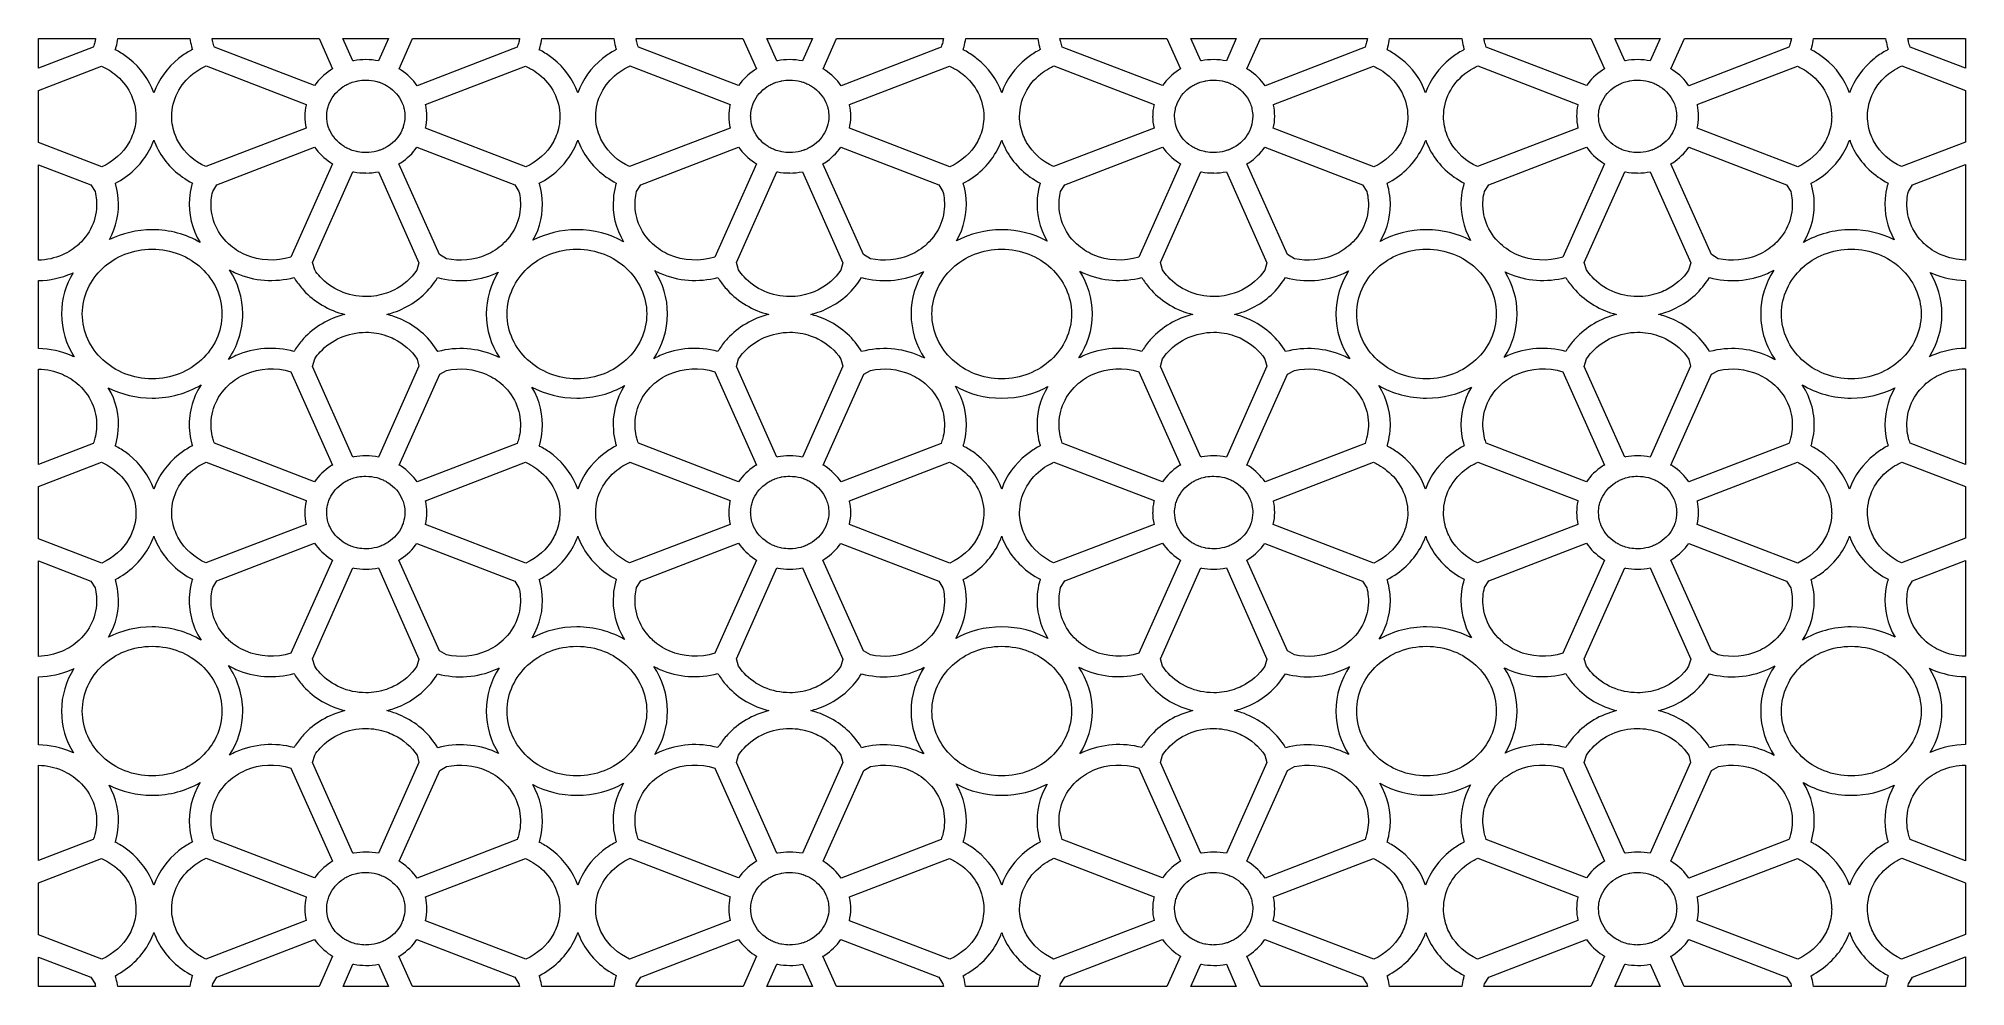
# Model space of a CAD drawing. Header units: millimetres. Extents: x -1200 to 1200, y -590 to 590.
import ezdxf

# ---------------------------------------------------------------- set-up
doc = ezdxf.new("R2010")
doc.units = ezdxf.units.MM
doc.header["$MEASUREMENT"] = 0
doc.layers.add('Layer 1', color=7, linetype='Continuous')

msp = doc.modelspace()

# ---------------------------------------------------------------- linework, layer by layer
at = {"layer": 'Layer 1', "color": 250, "lineweight": 20}
for points, knots in [([(-1200.05, 552.9903), (-1200.05, 552.9903), (-1131.9126, 579.2144), (-1131.9126, 579.2144), (-1131.139, 581.3197), (-1130.4691, 583.4609), (-1129.9059, 585.6269), (-1129.5353, 587.0516), (-1129.2123, 588.5013), (-1128.9372, 589.9734), (-1128.9372, 589.9734), (-1200.05, 589.9734), (-1200.05, 589.9734), (-1200.05, 589.9734), (-1200.05, 552.9903), (-1200.05, 552.9903)], [0, 0, 0, 0, 0.2, 0.2, 0.2, 0.4, 0.4, 0.4, 0.6, 0.6, 0.6, 0.8, 0.8, 0.8, 1, 1, 1, 1]), ([(-1101.2956, 589.9734), (-1101.7817, 586.5628), (-1102.4741, 583.1216), (-1103.3728, 579.6663), (-1103.6901, 578.446), (-1104.0352, 577.2274), (-1104.4061, 576.0135), (-1103.2228, 575.398), (-1102.0486, 574.762), (-1100.8876, 574.1036), (-1096.0681, 571.3705), (-1091.5097, 568.2882), (-1087.2586, 564.898), (-1073.1604, 553.6556), (-1062.3872, 539.0274), (-1056.4719, 522.4078), (-1050.5744, 539.1216), (-1039.7696, 553.8334), (-1025.6065, 565.1276), (-1021.3548, 568.5182), (-1016.797, 571.6005), (-1011.9774, 574.3332), (-1010.8164, 574.9915), (-1009.6441, 575.6272), (-1008.4608, 576.2427), (-1008.8317, 577.4574), (-1009.1754, 578.676), (-1009.4927, 579.8968), (-1010.3711, 583.2744), (-1011.0525, 586.6383), (-1011.5368, 589.9734), (-1011.5368, 589.9734), (-1101.2956, 589.9734), (-1101.2956, 589.9734)], [0, 0, 0, 0, 0.090909091, 0.090909091, 0.090909091, 0.181818182, 0.181818182, 0.181818182, 0.272727273, 0.272727273, 0.272727273, 0.363636364, 0.363636364, 0.363636364, 0.454545455, 0.454545455, 0.454545455, 0.545454545, 0.545454545, 0.545454545, 0.636363636, 0.636363636, 0.636363636, 0.727272727, 0.727272727, 0.727272727, 0.818181818, 0.818181818, 0.818181818, 0.909090909, 0.909090909, 0.909090909, 1, 1, 1, 1]), ([(-980.9561, 579.4462), (-980.9561, 579.4462), (-856.2485, 531.4489), (-856.2485, 531.4489), (-850.9768, 538.9867), (-844.1769, 545.5482), (-836.25, 550.7576), (-835.4241, 551.3007), (-834.6049, 551.8198), (-833.787, 552.3175), (-833.787, 552.3175), (-850.66, 589.9734), (-850.66, 589.9734), (-850.66, 589.9734), (-983.8848, 589.9734), (-983.8848, 589.9734), (-983.6192, 588.5803), (-983.3109, 587.2073), (-982.9596, 585.857), (-982.3968, 583.6913), (-981.7296, 581.5514), (-980.9561, 579.4462)], [0, 0, 0, 0, 0.142857143, 0.142857143, 0.142857143, 0.285714286, 0.285714286, 0.285714286, 0.428571429, 0.428571429, 0.428571429, 0.571428571, 0.571428571, 0.571428571, 0.714285714, 0.714285714, 0.714285714, 0.857142857, 0.857142857, 0.857142857, 1, 1, 1, 1]), ([(-820.8621, 589.9734), (-820.8621, 589.9734), (-808.4472, 562.125), (-808.4472, 562.125), (-808.4472, 562.125), (-807.4632, 562.3096), (-807.4632, 562.3096), (-802.6031, 563.2189), (-797.5792, 563.6978), (-792.44, 563.6991), (-792.44, 563.6991), (-792.44, 563.7483), (-792.44, 563.7483), (-792.44, 563.7483), (-792.4253, 563.7483), (-792.4253, 563.7483), (-787.0587, 563.7483), (-781.7599, 563.2022), (-776.5921, 562.17), (-776.5921, 562.17), (-764.2436, 589.9734), (-764.2436, 589.9734), (-764.2436, 589.9734), (-820.8621, 589.9734), (-820.8621, 589.9734)], [0, 0, 0, 0, 0.125, 0.125, 0.125, 0.25, 0.25, 0.25, 0.375, 0.375, 0.375, 0.5, 0.5, 0.5, 0.625, 0.625, 0.625, 0.75, 0.75, 0.75, 0.875, 0.875, 0.875, 1, 1, 1, 1]), ([(-728.4845, 531.2643), (-728.4845, 531.2643), (-603.8973, 579.2144), (-603.8973, 579.2144), (-603.1236, 581.3197), (-602.4539, 583.4609), (-601.8906, 585.6269), (-601.5199, 587.0516), (-601.1969, 588.5013), (-600.9217, 589.9734), (-600.9217, 589.9734), (-734.0865, 589.9734), (-734.0865, 589.9734), (-734.0865, 589.9734), (-750.9732, 552.2871), (-750.9732, 552.2871), (-750.112, 551.7663), (-749.2659, 551.2339), (-748.4392, 550.6878), (-740.5312, 545.4673), (-733.7465, 538.8663), (-728.4845, 531.2643)], [0, 0, 0, 0, 0.142857143, 0.142857143, 0.142857143, 0.285714286, 0.285714286, 0.285714286, 0.428571429, 0.428571429, 0.428571429, 0.571428571, 0.571428571, 0.571428571, 0.714285714, 0.714285714, 0.714285714, 0.857142857, 0.857142857, 0.857142857, 1, 1, 1, 1]), ([(-573.2802, 589.9734), (-573.7662, 586.5628), (-574.4586, 583.1216), (-575.3573, 579.6663), (-575.6748, 578.446), (-576.0198, 577.2274), (-576.3907, 576.0135), (-575.2074, 575.398), (-574.0334, 574.762), (-572.8721, 574.1036), (-568.0526, 571.3705), (-563.4943, 568.2882), (-559.2431, 564.898), (-545.145, 553.6556), (-534.3717, 539.0274), (-528.4566, 522.4078), (-522.559, 539.1216), (-511.7543, 553.8334), (-497.591, 565.1276), (-493.3395, 568.5182), (-488.7815, 571.6005), (-483.9622, 574.3332), (-482.801, 574.9915), (-481.6287, 575.6272), (-480.4454, 576.2427), (-480.8163, 577.4574), (-481.16, 578.676), (-481.4775, 579.8968), (-482.3559, 583.2744), (-483.0372, 586.6383), (-483.5214, 589.9734), (-483.5214, 589.9734), (-573.2802, 589.9734), (-573.2802, 589.9734)], [0, 0, 0, 0, 0.090909091, 0.090909091, 0.090909091, 0.181818182, 0.181818182, 0.181818182, 0.272727273, 0.272727273, 0.272727273, 0.363636364, 0.363636364, 0.363636364, 0.454545455, 0.454545455, 0.454545455, 0.545454545, 0.545454545, 0.545454545, 0.636363636, 0.636363636, 0.636363636, 0.727272727, 0.727272727, 0.727272727, 0.818181818, 0.818181818, 0.818181818, 0.909090909, 0.909090909, 0.909090909, 1, 1, 1, 1]), ([(-452.9406, 579.4462), (-452.9406, 579.4462), (-328.233, 531.4489), (-328.233, 531.4489), (-322.9615, 538.9867), (-316.1616, 545.5482), (-308.2345, 550.7576), (-307.4088, 551.3007), (-306.5895, 551.8198), (-305.7715, 552.3175), (-305.7715, 552.3175), (-322.6446, 589.9734), (-322.6446, 589.9734), (-322.6446, 589.9734), (-455.8694, 589.9734), (-455.8694, 589.9734), (-455.6038, 588.5803), (-455.2955, 587.2073), (-454.9442, 585.857), (-454.3814, 583.6913), (-453.7144, 581.5514), (-452.9406, 579.4462)], [0, 0, 0, 0, 0.142857143, 0.142857143, 0.142857143, 0.285714286, 0.285714286, 0.285714286, 0.428571429, 0.428571429, 0.428571429, 0.571428571, 0.571428571, 0.571428571, 0.714285714, 0.714285714, 0.714285714, 0.857142857, 0.857142857, 0.857142857, 1, 1, 1, 1]), ([(-292.8468, 589.9734), (-292.8468, 589.9734), (-280.4318, 562.125), (-280.4318, 562.125), (-280.4318, 562.125), (-279.4478, 562.3096), (-279.4478, 562.3096), (-274.5877, 563.2189), (-269.5639, 563.6978), (-264.4247, 563.6991), (-264.4247, 563.6991), (-264.4247, 563.7483), (-264.4247, 563.7483), (-264.4247, 563.7483), (-264.41, 563.7483), (-264.41, 563.7483), (-259.0433, 563.7483), (-253.7445, 563.2022), (-248.5768, 562.17), (-248.5768, 562.17), (-236.2283, 589.9734), (-236.2283, 589.9734), (-236.2283, 589.9734), (-292.8468, 589.9734), (-292.8468, 589.9734)], [0, 0, 0, 0, 0.125, 0.125, 0.125, 0.25, 0.25, 0.25, 0.375, 0.375, 0.375, 0.5, 0.5, 0.5, 0.625, 0.625, 0.625, 0.75, 0.75, 0.75, 0.875, 0.875, 0.875, 1, 1, 1, 1]), ([(-200.4692, 531.2643), (-200.4692, 531.2643), (-75.8819, 579.2144), (-75.8819, 579.2144), (-75.1084, 581.3197), (-74.4384, 583.4609), (-73.8752, 585.6269), (-73.5046, 587.0516), (-73.1816, 588.5013), (-72.9065, 589.9734), (-72.9065, 589.9734), (-206.0711, 589.9734), (-206.0711, 589.9734), (-206.0711, 589.9734), (-222.9578, 552.2871), (-222.9578, 552.2871), (-222.0966, 551.7663), (-221.2505, 551.2339), (-220.4238, 550.6878), (-212.5158, 545.4673), (-205.7311, 538.8663), (-200.4692, 531.2643)], [0, 0, 0, 0, 0.142857143, 0.142857143, 0.142857143, 0.285714286, 0.285714286, 0.285714286, 0.428571429, 0.428571429, 0.428571429, 0.571428571, 0.571428571, 0.571428571, 0.714285714, 0.714285714, 0.714285714, 0.857142857, 0.857142857, 0.857142857, 1, 1, 1, 1]), ([(-45.2649, 589.9734), (-45.7509, 586.5628), (-46.4432, 583.1216), (-47.3419, 579.6663), (-47.6594, 578.446), (-48.0044, 577.2274), (-48.3754, 576.0135), (-47.192, 575.398), (-46.0179, 574.762), (-44.8569, 574.1036), (-40.0374, 571.3705), (-35.4789, 568.2882), (-31.2279, 564.898), (-17.1297, 553.6556), (-6.3563, 539.0274), (-0.4412, 522.4078), (5.4563, 539.1216), (16.2611, 553.8334), (30.4242, 565.1276), (34.6759, 568.5182), (39.2337, 571.6005), (44.0533, 574.3332), (45.2145, 574.9915), (46.3866, 575.6272), (47.57, 576.2427), (47.199, 577.4574), (46.8554, 578.676), (46.538, 579.8968), (45.6596, 583.2744), (44.9782, 586.6383), (44.494, 589.9734), (44.494, 589.9734), (-45.2649, 589.9734), (-45.2649, 589.9734)], [0, 0, 0, 0, 0.090909091, 0.090909091, 0.090909091, 0.181818182, 0.181818182, 0.181818182, 0.272727273, 0.272727273, 0.272727273, 0.363636364, 0.363636364, 0.363636364, 0.454545455, 0.454545455, 0.454545455, 0.545454545, 0.545454545, 0.545454545, 0.636363636, 0.636363636, 0.636363636, 0.727272727, 0.727272727, 0.727272727, 0.818181818, 0.818181818, 0.818181818, 0.909090909, 0.909090909, 0.909090909, 1, 1, 1, 1]), ([(75.0746, 579.4462), (75.0746, 579.4462), (199.7822, 531.4489), (199.7822, 531.4489), (205.0539, 538.9867), (211.8538, 545.5482), (219.7807, 550.7576), (220.6066, 551.3007), (221.426, 551.8198), (222.2439, 552.3175), (222.2439, 552.3175), (205.3709, 589.9734), (205.3709, 589.9734), (205.3709, 589.9734), (72.1459, 589.9734), (72.1459, 589.9734), (72.4115, 588.5803), (72.7198, 587.2073), (73.0711, 585.857), (73.634, 583.6913), (74.3011, 581.5514), (75.0746, 579.4462)], [0, 0, 0, 0, 0.142857143, 0.142857143, 0.142857143, 0.285714286, 0.285714286, 0.285714286, 0.428571429, 0.428571429, 0.428571429, 0.571428571, 0.571428571, 0.571428571, 0.714285714, 0.714285714, 0.714285714, 0.857142857, 0.857142857, 0.857142857, 1, 1, 1, 1]), ([(235.1687, 589.9734), (235.1687, 589.9734), (247.5836, 562.125), (247.5836, 562.125), (247.5836, 562.125), (248.5676, 562.3096), (248.5676, 562.3096), (253.4277, 563.2189), (258.4515, 563.6978), (263.5907, 563.6991), (263.5907, 563.6991), (263.5907, 563.7483), (263.5907, 563.7483), (263.5907, 563.7483), (263.6054, 563.7483), (263.6054, 563.7483), (268.972, 563.7483), (274.2708, 563.2022), (279.4386, 562.17), (279.4386, 562.17), (291.7871, 589.9734), (291.7871, 589.9734), (291.7871, 589.9734), (235.1687, 589.9734), (235.1687, 589.9734)], [0, 0, 0, 0, 0.125, 0.125, 0.125, 0.25, 0.25, 0.25, 0.375, 0.375, 0.375, 0.5, 0.5, 0.5, 0.625, 0.625, 0.625, 0.75, 0.75, 0.75, 0.875, 0.875, 0.875, 1, 1, 1, 1]), ([(327.5462, 531.2643), (327.5462, 531.2643), (452.1334, 579.2144), (452.1334, 579.2144), (452.9071, 581.3197), (453.577, 583.4609), (454.1402, 585.6269), (454.5109, 587.0516), (454.8338, 588.5013), (455.109, 589.9734), (455.109, 589.9734), (321.9442, 589.9734), (321.9442, 589.9734), (321.9442, 589.9734), (305.0575, 552.2871), (305.0575, 552.2871), (305.9188, 551.7663), (306.7648, 551.2339), (307.5915, 550.6878), (315.4997, 545.4673), (322.2844, 538.8663), (327.5462, 531.2643)], [0, 0, 0, 0, 0.142857143, 0.142857143, 0.142857143, 0.285714286, 0.285714286, 0.285714286, 0.428571429, 0.428571429, 0.428571429, 0.571428571, 0.571428571, 0.571428571, 0.714285714, 0.714285714, 0.714285714, 0.857142857, 0.857142857, 0.857142857, 1, 1, 1, 1]), ([(482.7505, 589.9734), (482.2645, 586.5628), (481.5721, 583.1216), (480.6734, 579.6663), (480.3559, 578.446), (480.0109, 577.2274), (479.64, 576.0135), (480.8233, 575.398), (481.9973, 574.762), (483.1585, 574.1036), (487.9781, 571.3705), (492.5364, 568.2882), (496.7876, 564.898), (510.8857, 553.6556), (521.659, 539.0274), (527.5741, 522.4078), (533.4717, 539.1216), (544.2764, 553.8334), (558.4397, 565.1276), (562.6912, 568.5182), (567.2492, 571.6005), (572.0687, 574.3332), (573.2297, 574.9915), (574.402, 575.6272), (575.5853, 576.2427), (575.2144, 577.4574), (574.8707, 578.676), (574.5534, 579.8968), (573.675, 583.2744), (572.9936, 586.6383), (572.5094, 589.9734), (572.5094, 589.9734), (482.7505, 589.9734), (482.7505, 589.9734)], [0, 0, 0, 0, 0.090909091, 0.090909091, 0.090909091, 0.181818182, 0.181818182, 0.181818182, 0.272727273, 0.272727273, 0.272727273, 0.363636364, 0.363636364, 0.363636364, 0.454545455, 0.454545455, 0.454545455, 0.545454545, 0.545454545, 0.545454545, 0.636363636, 0.636363636, 0.636363636, 0.727272727, 0.727272727, 0.727272727, 0.818181818, 0.818181818, 0.818181818, 0.909090909, 0.909090909, 0.909090909, 1, 1, 1, 1]), ([(603.0901, 579.4462), (603.0901, 579.4462), (727.7977, 531.4489), (727.7977, 531.4489), (733.0693, 538.9867), (739.8693, 545.5482), (747.7962, 550.7576), (748.622, 551.3007), (749.4412, 551.8198), (750.2592, 552.3175), (750.2592, 552.3175), (733.3862, 589.9734), (733.3862, 589.9734), (733.3862, 589.9734), (600.1613, 589.9734), (600.1613, 589.9734), (600.4269, 588.5803), (600.7352, 587.2073), (601.0865, 585.857), (601.6493, 583.6913), (602.3163, 581.5514), (603.0901, 579.4462)], [0, 0, 0, 0, 0.142857143, 0.142857143, 0.142857143, 0.285714286, 0.285714286, 0.285714286, 0.428571429, 0.428571429, 0.428571429, 0.571428571, 0.571428571, 0.571428571, 0.714285714, 0.714285714, 0.714285714, 0.857142857, 0.857142857, 0.857142857, 1, 1, 1, 1]), ([(763.1839, 589.9734), (763.1839, 589.9734), (775.5989, 562.125), (775.5989, 562.125), (775.5989, 562.125), (776.5829, 562.3096), (776.5829, 562.3096), (781.443, 563.2189), (786.4668, 563.6978), (791.6061, 563.6991), (791.6061, 563.6991), (791.6061, 563.7483), (791.6061, 563.7483), (791.6061, 563.7483), (791.6209, 563.7483), (791.6209, 563.7483), (796.9874, 563.7483), (802.2862, 563.2022), (807.4541, 562.17), (807.4541, 562.17), (819.8026, 589.9734), (819.8026, 589.9734), (819.8026, 589.9734), (763.1839, 589.9734), (763.1839, 589.9734)], [0, 0, 0, 0, 0.125, 0.125, 0.125, 0.25, 0.25, 0.25, 0.375, 0.375, 0.375, 0.5, 0.5, 0.5, 0.625, 0.625, 0.625, 0.75, 0.75, 0.75, 0.875, 0.875, 0.875, 1, 1, 1, 1]), ([(855.5616, 531.2643), (855.5616, 531.2643), (980.1488, 579.2144), (980.1488, 579.2144), (980.9225, 581.3197), (981.5923, 583.4609), (982.1555, 585.6269), (982.5261, 587.0516), (982.8491, 588.5013), (983.1242, 589.9734), (983.1242, 589.9734), (849.9596, 589.9734), (849.9596, 589.9734), (849.9596, 589.9734), (833.0729, 552.2871), (833.0729, 552.2871), (833.9341, 551.7663), (834.7802, 551.2339), (835.6069, 550.6878), (843.5149, 545.4673), (850.2996, 538.8663), (855.5616, 531.2643)], [0, 0, 0, 0, 0.142857143, 0.142857143, 0.142857143, 0.285714286, 0.285714286, 0.285714286, 0.428571429, 0.428571429, 0.428571429, 0.571428571, 0.571428571, 0.571428571, 0.714285714, 0.714285714, 0.714285714, 0.857142857, 0.857142857, 0.857142857, 1, 1, 1, 1]), ([(1010.7658, 589.9734), (1010.2798, 586.5628), (1009.5875, 583.1216), (1008.6888, 579.6663), (1008.3713, 578.446), (1008.0263, 577.2274), (1007.6553, 576.0135), (1008.8387, 575.398), (1010.0128, 574.762), (1011.174, 574.1036), (1015.9933, 571.3705), (1020.5518, 568.2882), (1024.8028, 564.898), (1038.901, 553.6556), (1049.6744, 539.0274), (1055.5895, 522.4078), (1061.4872, 539.1216), (1072.2918, 553.8334), (1086.4549, 565.1276), (1090.7066, 568.5182), (1095.2644, 571.6005), (1100.0839, 574.3332), (1101.2452, 574.9915), (1102.4173, 575.6272), (1103.6007, 576.2427), (1103.2297, 577.4574), (1102.8861, 578.676), (1102.5687, 579.8968), (1101.6903, 583.2744), (1101.0089, 586.6383), (1100.5247, 589.9734), (1100.5247, 589.9734), (1010.7658, 589.9734), (1010.7658, 589.9734)], [0, 0, 0, 0, 0.090909091, 0.090909091, 0.090909091, 0.181818182, 0.181818182, 0.181818182, 0.272727273, 0.272727273, 0.272727273, 0.363636364, 0.363636364, 0.363636364, 0.454545455, 0.454545455, 0.454545455, 0.545454545, 0.545454545, 0.545454545, 0.636363636, 0.636363636, 0.636363636, 0.727272727, 0.727272727, 0.727272727, 0.818181818, 0.818181818, 0.818181818, 0.909090909, 0.909090909, 0.909090909, 1, 1, 1, 1]), ([(1131.1055, 579.4462), (1131.1055, 579.4462), (1199.95, 552.9494), (1199.95, 552.9494), (1199.95, 552.9494), (1199.95, 589.9734), (1199.95, 589.9734), (1199.95, 589.9734), (1128.1766, 589.9734), (1128.1766, 589.9734), (1128.4421, 588.5803), (1128.7506, 587.2073), (1129.1019, 585.857), (1129.6647, 583.6913), (1130.3318, 581.5514), (1131.1055, 579.4462)], [0, 0, 0, 0, 0.2, 0.2, 0.2, 0.4, 0.4, 0.4, 0.6, 0.6, 0.6, 0.8, 0.8, 0.8, 1, 1, 1, 1]), ([(-1121.4682, 555.6688), (-1121.4682, 555.6688), (-1200.05, 525.4686), (-1200.05, 525.4686), (-1200.05, 525.4686), (-1200.05, 460.569), (-1200.05, 460.569), (-1200.05, 460.569), (-1121.0369, 430.3167), (-1121.0369, 430.3167), (-1106.7003, 436.8946), (-1094.9365, 447.437), (-1087.486, 460.3558), (-1085.9351, 463.0462), (-1084.5266, 465.9734), (-1083.2797, 469.1229), (-1080.3225, 476.5899), (-1078.7093, 484.5919), (-1078.7088, 492.8754), (-1078.7088, 492.8754), (-1078.7619, 492.8754), (-1078.7619, 492.8754), (-1078.7619, 492.8754), (-1078.7619, 492.8827), (-1078.7619, 492.8827), (-1078.7619, 513.9286), (-1088.9314, 532.7982), (-1105.0188, 545.6266), (-1108.1701, 548.1401), (-1111.5474, 550.4239), (-1115.1171, 552.4482), (-1117.1508, 553.6017), (-1119.271, 554.6755), (-1121.4682, 555.6688)], [0, 0, 0, 0, 0.090909091, 0.090909091, 0.090909091, 0.181818182, 0.181818182, 0.181818182, 0.272727273, 0.272727273, 0.272727273, 0.363636364, 0.363636364, 0.363636364, 0.454545455, 0.454545455, 0.454545455, 0.545454545, 0.545454545, 0.545454545, 0.636363636, 0.636363636, 0.636363636, 0.727272727, 0.727272727, 0.727272727, 0.818181818, 0.818181818, 0.818181818, 0.909090909, 0.909090909, 0.909090909, 1, 1, 1, 1]), ([(-866.7113, 507.9795), (-866.7113, 507.9795), (-991.3981, 555.8988), (-991.3981, 555.8988), (-993.596, 554.9055), (-995.714, 553.8313), (-997.7479, 552.6782), (-1001.3176, 550.6535), (-1004.6954, 548.3696), (-1007.8462, 545.8562), (-1023.9341, 533.0278), (-1034.1036, 514.1586), (-1034.1036, 493.1131), (-1034.1036, 493.1131), (-1034.1036, 493.105), (-1034.1036, 493.105), (-1034.1036, 493.105), (-1034.1567, 493.105), (-1034.1567, 493.105), (-1034.1562, 484.8224), (-1032.543, 476.8199), (-1029.5858, 469.3533), (-1028.3389, 466.2034), (-1026.9304, 463.2766), (-1025.3795, 460.5863), (-1017.9295, 447.667), (-1006.1666, 437.1241), (-991.829, 430.5459), (-991.829, 430.5459), (-866.7412, 478.4386), (-866.7412, 478.4386), (-867.8573, 483.244), (-868.4454, 488.1736), (-868.4454, 493.1654), (-868.4454, 493.1654), (-868.4454, 493.1791), (-868.4454, 493.1791), (-868.4454, 493.1791), (-868.3923, 493.1791), (-868.3923, 493.1791), (-868.391, 497.9369), (-867.8776, 502.5924), (-866.9022, 507.0968), (-866.9022, 507.0968), (-866.7113, 507.9795), (-866.7113, 507.9795)], [0, 0, 0, 0, 0.066666667, 0.066666667, 0.066666667, 0.133333333, 0.133333333, 0.133333333, 0.2, 0.2, 0.2, 0.266666667, 0.266666667, 0.266666667, 0.333333333, 0.333333333, 0.333333333, 0.4, 0.4, 0.4, 0.466666667, 0.466666667, 0.466666667, 0.533333333, 0.533333333, 0.533333333, 0.6, 0.6, 0.6, 0.666666667, 0.666666667, 0.666666667, 0.733333333, 0.733333333, 0.733333333, 0.8, 0.8, 0.8, 0.866666667, 0.866666667, 0.866666667, 0.933333333, 0.933333333, 0.933333333, 1, 1, 1, 1]), ([(-593.4529, 555.6688), (-593.4529, 555.6688), (-718.0613, 507.7799), (-718.0613, 507.7799), (-717.9603, 507.3679), (-717.8957, 507.1053), (-717.8713, 506.9901), (-717.8713, 506.9901), (-717.8713, 506.9404), (-717.8713, 506.9404), (-716.9462, 502.6254), (-716.4592, 498.026), (-716.4578, 493.1791), (-716.4578, 493.1791), (-716.4047, 493.1791), (-716.4047, 493.1791), (-716.4047, 493.1791), (-716.4047, 493.1654), (-716.4047, 493.1654), (-716.4047, 488.082), (-717.0072, 483.0812), (-718.147, 478.2244), (-718.147, 478.2244), (-593.0215, 430.3167), (-593.0215, 430.3167), (-578.6849, 436.8946), (-566.9211, 447.437), (-559.4707, 460.3558), (-557.9196, 463.0462), (-556.5112, 465.9734), (-555.2642, 469.1229), (-552.3072, 476.5899), (-550.6939, 484.5919), (-550.6934, 492.8754), (-550.6934, 492.8754), (-550.7465, 492.8754), (-550.7465, 492.8754), (-550.7465, 492.8754), (-550.7465, 492.8827), (-550.7465, 492.8827), (-550.7465, 513.9286), (-560.9159, 532.7982), (-577.0034, 545.6266), (-580.1547, 548.1401), (-583.5321, 550.4239), (-587.1018, 552.4482), (-589.1353, 553.6017), (-591.2555, 554.6755), (-593.4529, 555.6688)], [0, 0, 0, 0, 0.0625, 0.0625, 0.0625, 0.125, 0.125, 0.125, 0.1875, 0.1875, 0.1875, 0.25, 0.25, 0.25, 0.3125, 0.3125, 0.3125, 0.375, 0.375, 0.375, 0.4375, 0.4375, 0.4375, 0.5, 0.5, 0.5, 0.5625, 0.5625, 0.5625, 0.625, 0.625, 0.625, 0.6875, 0.6875, 0.6875, 0.75, 0.75, 0.75, 0.8125, 0.8125, 0.8125, 0.875, 0.875, 0.875, 0.9375, 0.9375, 0.9375, 1, 1, 1, 1]), ([(-338.696, 507.9795), (-338.696, 507.9795), (-463.3828, 555.8988), (-463.3828, 555.8988), (-465.5805, 554.9055), (-467.6985, 553.8313), (-469.7325, 552.6782), (-473.3022, 550.6535), (-476.6801, 548.3696), (-479.831, 545.8562), (-495.9187, 533.0278), (-506.0883, 514.1586), (-506.0883, 493.1131), (-506.0883, 493.1131), (-506.0883, 493.105), (-506.0883, 493.105), (-506.0883, 493.105), (-506.1413, 493.105), (-506.1413, 493.105), (-506.1408, 484.8224), (-504.5276, 476.8199), (-501.5704, 469.3533), (-500.3235, 466.2034), (-498.9152, 463.2766), (-497.3641, 460.5863), (-489.9142, 447.667), (-478.1512, 437.1241), (-463.8138, 430.5459), (-463.8138, 430.5459), (-338.726, 478.4386), (-338.726, 478.4386), (-339.8418, 483.244), (-340.4301, 488.1736), (-340.4301, 493.1654), (-340.4301, 493.1654), (-340.4301, 493.1791), (-340.4301, 493.1791), (-340.4301, 493.1791), (-340.377, 493.1791), (-340.377, 493.1791), (-340.3756, 497.9369), (-339.8621, 502.5924), (-338.887, 507.0968), (-338.887, 507.0968), (-338.696, 507.9795), (-338.696, 507.9795)], [0, 0, 0, 0, 0.066666667, 0.066666667, 0.066666667, 0.133333333, 0.133333333, 0.133333333, 0.2, 0.2, 0.2, 0.266666667, 0.266666667, 0.266666667, 0.333333333, 0.333333333, 0.333333333, 0.4, 0.4, 0.4, 0.466666667, 0.466666667, 0.466666667, 0.533333333, 0.533333333, 0.533333333, 0.6, 0.6, 0.6, 0.666666667, 0.666666667, 0.666666667, 0.733333333, 0.733333333, 0.733333333, 0.8, 0.8, 0.8, 0.866666667, 0.866666667, 0.866666667, 0.933333333, 0.933333333, 0.933333333, 1, 1, 1, 1]), ([(-65.4375, 555.6688), (-65.4375, 555.6688), (-190.0459, 507.7799), (-190.0459, 507.7799), (-189.9449, 507.3679), (-189.8803, 507.1053), (-189.8558, 506.9901), (-189.8558, 506.9901), (-189.8558, 506.9404), (-189.8558, 506.9404), (-188.9309, 502.6254), (-188.4438, 498.026), (-188.4423, 493.1791), (-188.4423, 493.1791), (-188.3894, 493.1791), (-188.3894, 493.1791), (-188.3894, 493.1791), (-188.3894, 493.1654), (-188.3894, 493.1654), (-188.3894, 488.082), (-188.9918, 483.0812), (-190.1318, 478.2244), (-190.1318, 478.2244), (-65.0062, 430.3167), (-65.0062, 430.3167), (-50.6696, 436.8946), (-38.9056, 447.437), (-31.4553, 460.3558), (-29.9044, 463.0462), (-28.4959, 465.9734), (-27.249, 469.1229), (-24.2918, 476.5899), (-22.6786, 484.5919), (-22.6781, 492.8754), (-22.6781, 492.8754), (-22.7312, 492.8754), (-22.7312, 492.8754), (-22.7312, 492.8754), (-22.7312, 492.8827), (-22.7312, 492.8827), (-22.7312, 513.9286), (-32.9007, 532.7982), (-48.9879, 545.6266), (-52.1394, 548.1401), (-55.5167, 550.4239), (-59.0864, 552.4482), (-61.1199, 553.6017), (-63.2403, 554.6755), (-65.4375, 555.6688)], [0, 0, 0, 0, 0.0625, 0.0625, 0.0625, 0.125, 0.125, 0.125, 0.1875, 0.1875, 0.1875, 0.25, 0.25, 0.25, 0.3125, 0.3125, 0.3125, 0.375, 0.375, 0.375, 0.4375, 0.4375, 0.4375, 0.5, 0.5, 0.5, 0.5625, 0.5625, 0.5625, 0.625, 0.625, 0.625, 0.6875, 0.6875, 0.6875, 0.75, 0.75, 0.75, 0.8125, 0.8125, 0.8125, 0.875, 0.875, 0.875, 0.9375, 0.9375, 0.9375, 1, 1, 1, 1]), ([(189.3194, 507.9795), (189.3194, 507.9795), (64.6326, 555.8988), (64.6326, 555.8988), (62.4347, 554.9055), (60.3169, 553.8313), (58.2829, 552.6782), (54.7131, 550.6535), (51.3353, 548.3696), (48.1845, 545.8562), (32.0966, 533.0278), (21.9271, 514.1586), (21.9271, 493.1131), (21.9271, 493.1131), (21.9271, 493.105), (21.9271, 493.105), (21.9271, 493.105), (21.874, 493.105), (21.874, 493.105), (21.8745, 484.8224), (23.4877, 476.8199), (26.4449, 469.3533), (27.6918, 466.2034), (29.1003, 463.2766), (30.6512, 460.5863), (38.1012, 447.667), (49.8641, 437.1241), (64.2017, 430.5459), (64.2017, 430.5459), (189.2895, 478.4386), (189.2895, 478.4386), (188.1734, 483.244), (187.5853, 488.1736), (187.5853, 493.1654), (187.5853, 493.1654), (187.5853, 493.1791), (187.5853, 493.1791), (187.5853, 493.1791), (187.6384, 493.1791), (187.6384, 493.1791), (187.6398, 497.9369), (188.1531, 502.5924), (189.1285, 507.0968), (189.1285, 507.0968), (189.3194, 507.9795), (189.3194, 507.9795)], [0, 0, 0, 0, 0.066666667, 0.066666667, 0.066666667, 0.133333333, 0.133333333, 0.133333333, 0.2, 0.2, 0.2, 0.266666667, 0.266666667, 0.266666667, 0.333333333, 0.333333333, 0.333333333, 0.4, 0.4, 0.4, 0.466666667, 0.466666667, 0.466666667, 0.533333333, 0.533333333, 0.533333333, 0.6, 0.6, 0.6, 0.666666667, 0.666666667, 0.666666667, 0.733333333, 0.733333333, 0.733333333, 0.8, 0.8, 0.8, 0.866666667, 0.866666667, 0.866666667, 0.933333333, 0.933333333, 0.933333333, 1, 1, 1, 1]), ([(462.5778, 555.6688), (462.5778, 555.6688), (337.9694, 507.7799), (337.9694, 507.7799), (338.0705, 507.3679), (338.135, 507.1053), (338.1594, 506.9901), (338.1594, 506.9901), (338.1594, 506.9404), (338.1594, 506.9404), (339.0845, 502.6254), (339.5717, 498.026), (339.5729, 493.1791), (339.5729, 493.1791), (339.626, 493.1791), (339.626, 493.1791), (339.626, 493.1791), (339.626, 493.1654), (339.626, 493.1654), (339.626, 488.082), (339.0235, 483.0812), (337.8837, 478.2244), (337.8837, 478.2244), (463.0092, 430.3167), (463.0092, 430.3167), (477.3458, 436.8946), (489.1096, 447.437), (496.5601, 460.3558), (498.1111, 463.0462), (499.5195, 465.9734), (500.7665, 469.1229), (503.7236, 476.5899), (505.3368, 484.5919), (505.3373, 492.8754), (505.3373, 492.8754), (505.2842, 492.8754), (505.2842, 492.8754), (505.2842, 492.8754), (505.2842, 492.8827), (505.2842, 492.8827), (505.2842, 513.9286), (495.1148, 532.7982), (479.0273, 545.6266), (475.876, 548.1401), (472.4987, 550.4239), (468.9289, 552.4482), (466.8954, 553.6017), (464.7752, 554.6755), (462.5778, 555.6688)], [0, 0, 0, 0, 0.0625, 0.0625, 0.0625, 0.125, 0.125, 0.125, 0.1875, 0.1875, 0.1875, 0.25, 0.25, 0.25, 0.3125, 0.3125, 0.3125, 0.375, 0.375, 0.375, 0.4375, 0.4375, 0.4375, 0.5, 0.5, 0.5, 0.5625, 0.5625, 0.5625, 0.625, 0.625, 0.625, 0.6875, 0.6875, 0.6875, 0.75, 0.75, 0.75, 0.8125, 0.8125, 0.8125, 0.875, 0.875, 0.875, 0.9375, 0.9375, 0.9375, 1, 1, 1, 1]), ([(717.3349, 507.9795), (717.3349, 507.9795), (592.6479, 555.8988), (592.6479, 555.8988), (590.4502, 554.9055), (588.3322, 553.8313), (586.2982, 552.6782), (582.7285, 550.6535), (579.3507, 548.3696), (576.1997, 545.8562), (560.112, 533.0278), (549.9425, 514.1586), (549.9425, 493.1131), (549.9425, 493.1131), (549.9425, 493.105), (549.9425, 493.105), (549.9425, 493.105), (549.8894, 493.105), (549.8894, 493.105), (549.8899, 484.8224), (551.5031, 476.8199), (554.4603, 469.3533), (555.7072, 466.2034), (557.1157, 463.2766), (558.6666, 460.5863), (566.1166, 447.667), (577.8795, 437.1241), (592.2171, 430.5459), (592.2171, 430.5459), (717.3047, 478.4386), (717.3047, 478.4386), (716.1889, 483.244), (715.6007, 488.1736), (715.6007, 493.1654), (715.6007, 493.1654), (715.6007, 493.1791), (715.6007, 493.1791), (715.6007, 493.1791), (715.6537, 493.1791), (715.6537, 493.1791), (715.6551, 497.9369), (716.1686, 502.5924), (717.1437, 507.0968), (717.1437, 507.0968), (717.3349, 507.9795), (717.3349, 507.9795)], [0, 0, 0, 0, 0.066666667, 0.066666667, 0.066666667, 0.133333333, 0.133333333, 0.133333333, 0.2, 0.2, 0.2, 0.266666667, 0.266666667, 0.266666667, 0.333333333, 0.333333333, 0.333333333, 0.4, 0.4, 0.4, 0.466666667, 0.466666667, 0.466666667, 0.533333333, 0.533333333, 0.533333333, 0.6, 0.6, 0.6, 0.666666667, 0.666666667, 0.666666667, 0.733333333, 0.733333333, 0.733333333, 0.8, 0.8, 0.8, 0.866666667, 0.866666667, 0.866666667, 0.933333333, 0.933333333, 0.933333333, 1, 1, 1, 1]), ([(990.5932, 555.6688), (990.5932, 555.6688), (865.9848, 507.7799), (865.9848, 507.7799), (866.0858, 507.3679), (866.1504, 507.1053), (866.1748, 506.9901), (866.1748, 506.9901), (866.1748, 506.9404), (866.1748, 506.9404), (867.0998, 502.6254), (867.5869, 498.026), (867.5884, 493.1791), (867.5884, 493.1791), (867.6415, 493.1791), (867.6415, 493.1791), (867.6415, 493.1791), (867.6415, 493.1654), (867.6415, 493.1654), (867.6415, 488.082), (867.0389, 483.0812), (865.8989, 478.2244), (865.8989, 478.2244), (991.0246, 430.3167), (991.0246, 430.3167), (1005.3612, 436.8946), (1017.1251, 447.437), (1024.5754, 460.3558), (1026.1265, 463.0462), (1027.5349, 465.9734), (1028.7819, 469.1229), (1031.7389, 476.5899), (1033.3523, 484.5919), (1033.3526, 492.8754), (1033.3526, 492.8754), (1033.2996, 492.8754), (1033.2996, 492.8754), (1033.2996, 492.8754), (1033.2996, 492.8827), (1033.2996, 492.8827), (1033.2996, 513.9286), (1023.1302, 532.7982), (1007.0428, 545.6266), (1003.8915, 548.1401), (1000.514, 550.4239), (996.9443, 552.4482), (994.9108, 553.6017), (992.7904, 554.6755), (990.5932, 555.6688)], [0, 0, 0, 0, 0.0625, 0.0625, 0.0625, 0.125, 0.125, 0.125, 0.1875, 0.1875, 0.1875, 0.25, 0.25, 0.25, 0.3125, 0.3125, 0.3125, 0.375, 0.375, 0.375, 0.4375, 0.4375, 0.4375, 0.5, 0.5, 0.5, 0.5625, 0.5625, 0.5625, 0.625, 0.625, 0.625, 0.6875, 0.6875, 0.6875, 0.75, 0.75, 0.75, 0.8125, 0.8125, 0.8125, 0.875, 0.875, 0.875, 0.9375, 0.9375, 0.9375, 1, 1, 1, 1]), ([(1199.95, 525.4275), (1199.95, 525.4275), (1120.6633, 555.8988), (1120.6633, 555.8988), (1118.4656, 554.9055), (1116.3476, 553.8313), (1114.3136, 552.6782), (1110.7439, 550.6535), (1107.366, 548.3696), (1104.2152, 545.8562), (1088.1273, 533.0278), (1077.9578, 514.1586), (1077.9578, 493.1131), (1077.9578, 493.1131), (1077.9578, 493.105), (1077.9578, 493.105), (1077.9578, 493.105), (1077.9047, 493.105), (1077.9047, 493.105), (1077.9052, 484.8224), (1079.5186, 476.8199), (1082.4756, 469.3533), (1083.7225, 466.2034), (1085.131, 463.2766), (1086.682, 460.5863), (1094.1319, 447.667), (1105.8948, 437.1241), (1120.2324, 430.5459), (1120.2324, 430.5459), (1199.95, 461.0676), (1199.95, 461.0676), (1199.95, 461.0676), (1199.95, 525.4275), (1199.95, 525.4275)], [0, 0, 0, 0, 0.090909091, 0.090909091, 0.090909091, 0.181818182, 0.181818182, 0.181818182, 0.272727273, 0.272727273, 0.272727273, 0.363636364, 0.363636364, 0.363636364, 0.454545455, 0.454545455, 0.454545455, 0.545454545, 0.545454545, 0.545454545, 0.636363636, 0.636363636, 0.636363636, 0.727272727, 0.727272727, 0.727272727, 0.818181818, 0.818181818, 0.818181818, 0.909090909, 0.909090909, 0.909090909, 1, 1, 1, 1]), ([(-838.361, 478.1927), (-838.2142, 477.8038), (-838.0643, 477.4226), (-837.9117, 477.0499), (-837.9117, 477.0499), (-837.3922, 475.887), (-837.3922, 475.887), (-833.8293, 467.9098), (-827.934, 461.1058), (-820.522, 456.2344), (-819.1877, 455.3577), (-817.6682, 454.4792), (-815.971, 453.6049), (-814.6437, 452.9213), (-813.1845, 452.26), (-811.5957, 451.6303), (-811.5957, 451.6303), (-811.5454, 451.6111), (-811.5454, 451.6111), (-811.5454, 451.6111), (-811.4901, 451.5897), (-811.4901, 451.5897), (-811.4901, 451.5897), (-811.0665, 451.4265), (-811.0665, 451.4265), (-808.6926, 450.5111), (-806.2052, 449.7624), (-803.6249, 449.1992), (-802.3503, 448.9207), (-802.3803, 448.9053), (-802.1136, 448.8556), (-798.9913, 448.2714), (-795.7557, 447.9634), (-792.44, 447.963), (-792.44, 447.963), (-792.44, 448.0127), (-792.44, 448.0127), (-792.44, 448.0127), (-792.4253, 448.0127), (-792.4253, 448.0127), (-787.5845, 448.0127), (-783.0221, 448.623), (-778.8148, 449.7585), (-778.0739, 449.9586), (-777.2422, 450.2091), (-776.3217, 450.5081), (-775.6546, 450.7253), (-775.0125, 450.9484), (-774.3934, 451.1763), (-774.3934, 451.1763), (-773.8739, 451.3832), (-773.8739, 451.3832), (-773.8739, 451.3832), (-773.8671, 451.3858), (-773.8671, 451.3858), (-773.8671, 451.3858), (-773.7604, 451.4355), (-773.7604, 451.4355), (-772.1154, 452.0707), (-770.4998, 452.7963), (-768.9235, 453.6045), (-767.3808, 454.3952), (-765.8815, 455.2681), (-764.4338, 456.2152), (-756.9941, 461.0827), (-751.0946, 467.8246), (-747.5443, 475.6904), (-747.5443, 475.6904), (-747.4944, 475.8001), (-747.4944, 475.8001), (-747.4944, 475.8001), (-747.4958, 475.8005), (-747.4958, 475.8005), (-747.159, 476.5509), (-746.8439, 477.3082), (-746.5538, 478.0694), (-746.2155, 478.9556), (-745.9379, 479.7385), (-745.7252, 480.411), (-744.4691, 484.3799), (-743.7936, 488.6572), (-743.7936, 493.1654), (-743.7936, 493.1654), (-743.7936, 493.1791), (-743.7936, 493.1791), (-743.7936, 493.1791), (-743.7402, 493.1791), (-743.7402, 493.1791), (-743.7407, 496.0694), (-744.0773, 499.0318), (-744.7163, 502.0253), (-744.7163, 502.0253), (-744.726, 502.0232), (-744.726, 502.0232), (-744.726, 502.0232), (-745.0318, 503.4555), (-745.0318, 503.4555), (-745.6306, 505.849), (-746.413, 508.126), (-747.3592, 510.2698), (-747.3592, 510.2698), (-747.3951, 510.3521), (-747.3951, 510.3521), (-750.9175, 518.2915), (-756.8174, 525.1033), (-764.2737, 530.0265), (-765.7541, 531.0039), (-767.2591, 531.8901), (-768.7791, 532.6761), (-770.1313, 533.3751), (-771.7515, 534.0947), (-773.6373, 534.8289), (-773.6373, 534.8289), (-773.6252, 534.8546), (-773.6252, 534.8546), (-773.6252, 534.8546), (-775.3793, 535.5056), (-775.3793, 535.5056), (-775.6884, 535.6127), (-776.0016, 535.719), (-776.3214, 535.823), (-777.2417, 536.122), (-778.0734, 536.3726), (-778.8143, 536.5726), (-783.0221, 537.7081), (-787.5845, 538.3185), (-792.4253, 538.3185), (-792.4253, 538.3185), (-792.44, 538.3185), (-792.44, 538.3185), (-792.44, 538.3185), (-792.44, 538.3682), (-792.44, 538.3682), (-795.7552, 538.3677), (-798.9905, 538.0598), (-802.1136, 537.4751), (-802.4015, 537.4216), (-802.341, 537.4121), (-803.6249, 537.132), (-806.2047, 536.5692), (-808.6926, 535.8196), (-811.067, 534.9043), (-811.067, 534.9043), (-811.2857, 534.8199), (-811.2857, 534.8199), (-812.9954, 534.1534), (-814.5584, 533.4535), (-815.9719, 532.7258), (-817.6686, 531.852), (-819.1882, 530.9731), (-820.5223, 530.0963), (-827.934, 525.2249), (-833.8288, 518.4213), (-837.3922, 510.4437), (-837.3922, 510.4437), (-837.896, 509.3164), (-837.896, 509.3164), (-838.6396, 507.4972), (-839.2726, 505.5659), (-839.7873, 503.5288), (-840.091, 502.3282), (-840.0997, 502.3851), (-840.155, 502.1303), (-840.7798, 499.2429), (-841.1096, 496.2489), (-841.11, 493.1791), (-841.11, 493.1791), (-841.0565, 493.1791), (-841.0565, 493.1791), (-841.0565, 493.1791), (-841.0565, 493.1654), (-841.0565, 493.1654), (-841.0565, 488.6662), (-840.3967, 484.4236), (-839.17, 480.5104), (-838.9547, 479.8225), (-838.6835, 479.0472), (-838.361, 478.1927)], [0, 0, 0, 0, 0.016949153, 0.016949153, 0.016949153, 0.033898305, 0.033898305, 0.033898305, 0.050847458, 0.050847458, 0.050847458, 0.06779661, 0.06779661, 0.06779661, 0.084745763, 0.084745763, 0.084745763, 0.101694915, 0.101694915, 0.101694915, 0.118644068, 0.118644068, 0.118644068, 0.13559322, 0.13559322, 0.13559322, 0.152542373, 0.152542373, 0.152542373, 0.169491525, 0.169491525, 0.169491525, 0.186440678, 0.186440678, 0.186440678, 0.203389831, 0.203389831, 0.203389831, 0.220338983, 0.220338983, 0.220338983, 0.237288136, 0.237288136, 0.237288136, 0.254237288, 0.254237288, 0.254237288, 0.271186441, 0.271186441, 0.271186441, 0.288135593, 0.288135593, 0.288135593, 0.305084746, 0.305084746, 0.305084746, 0.322033898, 0.322033898, 0.322033898, 0.338983051, 0.338983051, 0.338983051, 0.355932203, 0.355932203, 0.355932203, 0.372881356, 0.372881356, 0.372881356, 0.389830508, 0.389830508, 0.389830508, 0.406779661, 0.406779661, 0.406779661, 0.423728814, 0.423728814, 0.423728814, 0.440677966, 0.440677966, 0.440677966, 0.457627119, 0.457627119, 0.457627119, 0.474576271, 0.474576271, 0.474576271, 0.491525424, 0.491525424, 0.491525424, 0.508474576, 0.508474576, 0.508474576, 0.525423729, 0.525423729, 0.525423729, 0.542372881, 0.542372881, 0.542372881, 0.559322034, 0.559322034, 0.559322034, 0.576271186, 0.576271186, 0.576271186, 0.593220339, 0.593220339, 0.593220339, 0.610169492, 0.610169492, 0.610169492, 0.627118644, 0.627118644, 0.627118644, 0.644067797, 0.644067797, 0.644067797, 0.661016949, 0.661016949, 0.661016949, 0.677966102, 0.677966102, 0.677966102, 0.694915254, 0.694915254, 0.694915254, 0.711864407, 0.711864407, 0.711864407, 0.728813559, 0.728813559, 0.728813559, 0.745762712, 0.745762712, 0.745762712, 0.762711864, 0.762711864, 0.762711864, 0.779661017, 0.779661017, 0.779661017, 0.796610169, 0.796610169, 0.796610169, 0.813559322, 0.813559322, 0.813559322, 0.830508475, 0.830508475, 0.830508475, 0.847457627, 0.847457627, 0.847457627, 0.86440678, 0.86440678, 0.86440678, 0.881355932, 0.881355932, 0.881355932, 0.898305085, 0.898305085, 0.898305085, 0.915254237, 0.915254237, 0.915254237, 0.93220339, 0.93220339, 0.93220339, 0.949152542, 0.949152542, 0.949152542, 0.966101695, 0.966101695, 0.966101695, 0.983050847, 0.983050847, 0.983050847, 1, 1, 1, 1]), ([(-310.3455, 478.1927), (-310.199, 477.8038), (-310.049, 477.4226), (-309.8962, 477.0499), (-309.8962, 477.0499), (-309.3767, 475.887), (-309.3767, 475.887), (-305.814, 467.9098), (-299.9187, 461.1058), (-292.5066, 456.2344), (-291.1724, 455.3577), (-289.6527, 454.4792), (-287.9555, 453.6049), (-286.6284, 452.9213), (-285.1692, 452.26), (-283.5804, 451.6303), (-283.5804, 451.6303), (-283.53, 451.6111), (-283.53, 451.6111), (-283.53, 451.6111), (-283.4747, 451.5897), (-283.4747, 451.5897), (-283.4747, 451.5897), (-283.0512, 451.4265), (-283.0512, 451.4265), (-280.6771, 450.5111), (-278.1897, 449.7624), (-275.6096, 449.1992), (-274.3349, 448.9207), (-274.3649, 448.9053), (-274.0983, 448.8556), (-270.976, 448.2714), (-267.7402, 447.9634), (-264.4247, 447.963), (-264.4247, 447.963), (-264.4247, 448.0127), (-264.4247, 448.0127), (-264.4247, 448.0127), (-264.41, 448.0127), (-264.41, 448.0127), (-259.5693, 448.0127), (-255.0067, 448.623), (-250.7994, 449.7585), (-250.0585, 449.9586), (-249.2267, 450.2091), (-248.3064, 450.5081), (-247.6394, 450.7253), (-246.9972, 450.9484), (-246.378, 451.1763), (-246.378, 451.1763), (-245.8586, 451.3832), (-245.8586, 451.3832), (-245.8586, 451.3832), (-245.8517, 451.3858), (-245.8517, 451.3858), (-245.8517, 451.3858), (-245.7452, 451.4355), (-245.7452, 451.4355), (-244.1001, 452.0707), (-242.4845, 452.7963), (-240.9081, 453.6045), (-239.3654, 454.3952), (-237.8661, 455.2681), (-236.4185, 456.2152), (-228.9786, 461.0827), (-223.0792, 467.8246), (-219.5289, 475.6904), (-219.5289, 475.6904), (-219.4791, 475.8001), (-219.4791, 475.8001), (-219.4791, 475.8001), (-219.4804, 475.8005), (-219.4804, 475.8005), (-219.1436, 476.5509), (-218.8285, 477.3082), (-218.5383, 478.0694), (-218.2003, 478.9556), (-217.9225, 479.7385), (-217.7098, 480.411), (-216.4536, 484.3799), (-215.7783, 488.6572), (-215.7783, 493.1654), (-215.7783, 493.1654), (-215.7783, 493.1791), (-215.7783, 493.1791), (-215.7783, 493.1791), (-215.7248, 493.1791), (-215.7248, 493.1791), (-215.7252, 496.0694), (-216.062, 499.0318), (-216.7009, 502.0253), (-216.7009, 502.0253), (-216.7107, 502.0232), (-216.7107, 502.0232), (-216.7107, 502.0232), (-217.0164, 503.4555), (-217.0164, 503.4555), (-217.6153, 505.849), (-218.3978, 508.126), (-219.3439, 510.2698), (-219.3439, 510.2698), (-219.3799, 510.3521), (-219.3799, 510.3521), (-222.902, 518.2915), (-228.8019, 525.1033), (-236.2584, 530.0265), (-237.7389, 531.0039), (-239.2437, 531.8901), (-240.7637, 532.6761), (-242.1159, 533.3751), (-243.7361, 534.0947), (-245.622, 534.8289), (-245.622, 534.8289), (-245.61, 534.8546), (-245.61, 534.8546), (-245.61, 534.8546), (-247.3639, 535.5056), (-247.3639, 535.5056), (-247.673, 535.6127), (-247.9863, 535.719), (-248.3059, 535.823), (-249.2263, 536.122), (-250.058, 536.3726), (-250.7989, 536.5726), (-255.0067, 537.7081), (-259.5693, 538.3185), (-264.41, 538.3185), (-264.41, 538.3185), (-264.4247, 538.3185), (-264.4247, 538.3185), (-264.4247, 538.3185), (-264.4247, 538.3682), (-264.4247, 538.3682), (-267.7398, 538.3677), (-270.9751, 538.0598), (-274.0983, 537.4751), (-274.3861, 537.4216), (-274.3257, 537.4121), (-275.6096, 537.132), (-278.1893, 536.5692), (-280.6771, 535.8196), (-283.0517, 534.9043), (-283.0517, 534.9043), (-283.2703, 534.8199), (-283.2703, 534.8199), (-284.98, 534.1534), (-286.543, 533.4535), (-287.9565, 532.7258), (-289.6532, 531.852), (-291.1729, 530.9731), (-292.507, 530.0963), (-299.9187, 525.2249), (-305.8135, 518.4213), (-309.3767, 510.4437), (-309.3767, 510.4437), (-309.8806, 509.3164), (-309.8806, 509.3164), (-310.6242, 507.4972), (-311.2572, 505.5659), (-311.7721, 503.5288), (-312.0756, 502.3282), (-312.0843, 502.3851), (-312.1397, 502.1303), (-312.7643, 499.2429), (-313.0941, 496.2489), (-313.0946, 493.1791), (-313.0946, 493.1791), (-313.041, 493.1791), (-313.041, 493.1791), (-313.041, 493.1791), (-313.041, 493.1654), (-313.041, 493.1654), (-313.041, 488.6662), (-312.3814, 484.4236), (-311.1548, 480.5104), (-310.9394, 479.8225), (-310.6681, 479.0472), (-310.3455, 478.1927)], [0, 0, 0, 0, 0.016949153, 0.016949153, 0.016949153, 0.033898305, 0.033898305, 0.033898305, 0.050847458, 0.050847458, 0.050847458, 0.06779661, 0.06779661, 0.06779661, 0.084745763, 0.084745763, 0.084745763, 0.101694915, 0.101694915, 0.101694915, 0.118644068, 0.118644068, 0.118644068, 0.13559322, 0.13559322, 0.13559322, 0.152542373, 0.152542373, 0.152542373, 0.169491525, 0.169491525, 0.169491525, 0.186440678, 0.186440678, 0.186440678, 0.203389831, 0.203389831, 0.203389831, 0.220338983, 0.220338983, 0.220338983, 0.237288136, 0.237288136, 0.237288136, 0.254237288, 0.254237288, 0.254237288, 0.271186441, 0.271186441, 0.271186441, 0.288135593, 0.288135593, 0.288135593, 0.305084746, 0.305084746, 0.305084746, 0.322033898, 0.322033898, 0.322033898, 0.338983051, 0.338983051, 0.338983051, 0.355932203, 0.355932203, 0.355932203, 0.372881356, 0.372881356, 0.372881356, 0.389830508, 0.389830508, 0.389830508, 0.406779661, 0.406779661, 0.406779661, 0.423728814, 0.423728814, 0.423728814, 0.440677966, 0.440677966, 0.440677966, 0.457627119, 0.457627119, 0.457627119, 0.474576271, 0.474576271, 0.474576271, 0.491525424, 0.491525424, 0.491525424, 0.508474576, 0.508474576, 0.508474576, 0.525423729, 0.525423729, 0.525423729, 0.542372881, 0.542372881, 0.542372881, 0.559322034, 0.559322034, 0.559322034, 0.576271186, 0.576271186, 0.576271186, 0.593220339, 0.593220339, 0.593220339, 0.610169492, 0.610169492, 0.610169492, 0.627118644, 0.627118644, 0.627118644, 0.644067797, 0.644067797, 0.644067797, 0.661016949, 0.661016949, 0.661016949, 0.677966102, 0.677966102, 0.677966102, 0.694915254, 0.694915254, 0.694915254, 0.711864407, 0.711864407, 0.711864407, 0.728813559, 0.728813559, 0.728813559, 0.745762712, 0.745762712, 0.745762712, 0.762711864, 0.762711864, 0.762711864, 0.779661017, 0.779661017, 0.779661017, 0.796610169, 0.796610169, 0.796610169, 0.813559322, 0.813559322, 0.813559322, 0.830508475, 0.830508475, 0.830508475, 0.847457627, 0.847457627, 0.847457627, 0.86440678, 0.86440678, 0.86440678, 0.881355932, 0.881355932, 0.881355932, 0.898305085, 0.898305085, 0.898305085, 0.915254237, 0.915254237, 0.915254237, 0.93220339, 0.93220339, 0.93220339, 0.949152542, 0.949152542, 0.949152542, 0.966101695, 0.966101695, 0.966101695, 0.983050847, 0.983050847, 0.983050847, 1, 1, 1, 1]), ([(217.6697, 478.1927), (217.8165, 477.8038), (217.9664, 477.4226), (218.1192, 477.0499), (218.1192, 477.0499), (218.6385, 475.887), (218.6385, 475.887), (222.2014, 467.9098), (228.0967, 461.1058), (235.5089, 456.2344), (236.843, 455.3577), (238.3625, 454.4792), (240.0597, 453.6049), (241.387, 452.9213), (242.8462, 452.26), (244.435, 451.6303), (244.435, 451.6303), (244.4853, 451.6111), (244.4853, 451.6111), (244.4853, 451.6111), (244.5407, 451.5897), (244.5407, 451.5897), (244.5407, 451.5897), (244.9642, 451.4265), (244.9642, 451.4265), (247.3381, 450.5111), (249.8257, 449.7624), (252.4058, 449.1992), (253.6805, 448.9207), (253.6506, 448.9053), (253.9171, 448.8556), (257.0394, 448.2714), (260.2752, 447.9634), (263.5907, 447.963), (263.5907, 447.963), (263.5907, 448.0127), (263.5907, 448.0127), (263.5907, 448.0127), (263.6054, 448.0127), (263.6054, 448.0127), (268.4462, 448.0127), (273.0086, 448.623), (277.2159, 449.7585), (277.9568, 449.9586), (278.7887, 450.2091), (279.709, 450.5081), (280.3761, 450.7253), (281.0182, 450.9484), (281.6373, 451.1763), (281.6373, 451.1763), (282.1568, 451.3832), (282.1568, 451.3832), (282.1568, 451.3832), (282.1636, 451.3858), (282.1636, 451.3858), (282.1636, 451.3858), (282.2703, 451.4355), (282.2703, 451.4355), (283.9153, 452.0707), (285.5309, 452.7963), (287.1072, 453.6045), (288.6499, 454.3952), (290.1493, 455.2681), (291.5969, 456.2152), (299.0366, 461.0827), (304.9362, 467.8246), (308.4866, 475.6904), (308.4866, 475.6904), (308.5363, 475.8001), (308.5363, 475.8001), (308.5363, 475.8001), (308.5349, 475.8005), (308.5349, 475.8005), (308.8717, 476.5509), (309.1868, 477.3082), (309.4769, 478.0694), (309.8151, 478.9556), (310.0928, 479.7385), (310.3055, 480.411), (311.5616, 484.3799), (312.2371, 488.6572), (312.2371, 493.1654), (312.2371, 493.1654), (312.2371, 493.1791), (312.2371, 493.1791), (312.2371, 493.1791), (312.2907, 493.1791), (312.2907, 493.1791), (312.2902, 496.0694), (311.9534, 499.0318), (311.3144, 502.0253), (311.3144, 502.0253), (311.3047, 502.0232), (311.3047, 502.0232), (311.3047, 502.0232), (310.9989, 503.4555), (310.9989, 503.4555), (310.4001, 505.849), (309.6177, 508.126), (308.6715, 510.2698), (308.6715, 510.2698), (308.6355, 510.3521), (308.6355, 510.3521), (305.1132, 518.2915), (299.2133, 525.1033), (291.757, 530.0265), (290.2766, 531.0039), (288.7718, 531.8901), (287.2516, 532.6761), (285.8996, 533.3751), (284.2794, 534.0947), (282.3934, 534.8289), (282.3934, 534.8289), (282.4055, 534.8546), (282.4055, 534.8546), (282.4055, 534.8546), (280.6515, 535.5056), (280.6515, 535.5056), (280.3423, 535.6127), (280.0291, 535.719), (279.7095, 535.823), (278.789, 536.122), (277.9573, 536.3726), (277.2164, 536.5726), (273.0086, 537.7081), (268.4462, 538.3185), (263.6054, 538.3185), (263.6054, 538.3185), (263.5907, 538.3185), (263.5907, 538.3185), (263.5907, 538.3185), (263.5907, 538.3682), (263.5907, 538.3682), (260.2755, 538.3677), (257.0404, 538.0598), (253.9171, 537.4751), (253.6293, 537.4216), (253.6897, 537.4121), (252.4058, 537.132), (249.826, 536.5692), (247.3381, 535.8196), (244.9637, 534.9043), (244.9637, 534.9043), (244.745, 534.8199), (244.745, 534.8199), (243.0353, 534.1534), (241.4723, 533.4535), (240.0589, 532.7258), (238.3621, 531.852), (236.8425, 530.9731), (235.5084, 530.0963), (228.0967, 525.2249), (222.2019, 518.4213), (218.6385, 510.4437), (218.6385, 510.4437), (218.1349, 509.3164), (218.1349, 509.3164), (217.3911, 507.4972), (216.7581, 505.5659), (216.2434, 503.5288), (215.9399, 502.3282), (215.931, 502.3851), (215.8757, 502.1303), (215.2511, 499.2429), (214.9211, 496.2489), (214.9208, 493.1791), (214.9208, 493.1791), (214.9742, 493.1791), (214.9742, 493.1791), (214.9742, 493.1791), (214.9742, 493.1654), (214.9742, 493.1654), (214.9742, 488.6662), (215.634, 484.4236), (216.8607, 480.5104), (217.076, 479.8225), (217.3474, 479.0472), (217.6697, 478.1927)], [0, 0, 0, 0, 0.016949153, 0.016949153, 0.016949153, 0.033898305, 0.033898305, 0.033898305, 0.050847458, 0.050847458, 0.050847458, 0.06779661, 0.06779661, 0.06779661, 0.084745763, 0.084745763, 0.084745763, 0.101694915, 0.101694915, 0.101694915, 0.118644068, 0.118644068, 0.118644068, 0.13559322, 0.13559322, 0.13559322, 0.152542373, 0.152542373, 0.152542373, 0.169491525, 0.169491525, 0.169491525, 0.186440678, 0.186440678, 0.186440678, 0.203389831, 0.203389831, 0.203389831, 0.220338983, 0.220338983, 0.220338983, 0.237288136, 0.237288136, 0.237288136, 0.254237288, 0.254237288, 0.254237288, 0.271186441, 0.271186441, 0.271186441, 0.288135593, 0.288135593, 0.288135593, 0.305084746, 0.305084746, 0.305084746, 0.322033898, 0.322033898, 0.322033898, 0.338983051, 0.338983051, 0.338983051, 0.355932203, 0.355932203, 0.355932203, 0.372881356, 0.372881356, 0.372881356, 0.389830508, 0.389830508, 0.389830508, 0.406779661, 0.406779661, 0.406779661, 0.423728814, 0.423728814, 0.423728814, 0.440677966, 0.440677966, 0.440677966, 0.457627119, 0.457627119, 0.457627119, 0.474576271, 0.474576271, 0.474576271, 0.491525424, 0.491525424, 0.491525424, 0.508474576, 0.508474576, 0.508474576, 0.525423729, 0.525423729, 0.525423729, 0.542372881, 0.542372881, 0.542372881, 0.559322034, 0.559322034, 0.559322034, 0.576271186, 0.576271186, 0.576271186, 0.593220339, 0.593220339, 0.593220339, 0.610169492, 0.610169492, 0.610169492, 0.627118644, 0.627118644, 0.627118644, 0.644067797, 0.644067797, 0.644067797, 0.661016949, 0.661016949, 0.661016949, 0.677966102, 0.677966102, 0.677966102, 0.694915254, 0.694915254, 0.694915254, 0.711864407, 0.711864407, 0.711864407, 0.728813559, 0.728813559, 0.728813559, 0.745762712, 0.745762712, 0.745762712, 0.762711864, 0.762711864, 0.762711864, 0.779661017, 0.779661017, 0.779661017, 0.796610169, 0.796610169, 0.796610169, 0.813559322, 0.813559322, 0.813559322, 0.830508475, 0.830508475, 0.830508475, 0.847457627, 0.847457627, 0.847457627, 0.86440678, 0.86440678, 0.86440678, 0.881355932, 0.881355932, 0.881355932, 0.898305085, 0.898305085, 0.898305085, 0.915254237, 0.915254237, 0.915254237, 0.93220339, 0.93220339, 0.93220339, 0.949152542, 0.949152542, 0.949152542, 0.966101695, 0.966101695, 0.966101695, 0.983050847, 0.983050847, 0.983050847, 1, 1, 1, 1]), ([(745.6851, 478.1927), (745.8319, 477.8038), (745.9818, 477.4226), (746.1345, 477.0499), (746.1345, 477.0499), (746.654, 475.887), (746.654, 475.887), (750.2167, 467.9098), (756.112, 461.1058), (763.5241, 456.2344), (764.8584, 455.3577), (766.378, 454.4792), (768.0752, 453.6049), (769.4025, 452.9213), (770.8616, 452.26), (772.4504, 451.6303), (772.4504, 451.6303), (772.5007, 451.6111), (772.5007, 451.6111), (772.5007, 451.6111), (772.556, 451.5897), (772.556, 451.5897), (772.556, 451.5897), (772.9795, 451.4265), (772.9795, 451.4265), (775.3536, 450.5111), (777.841, 449.7624), (780.4212, 449.1992), (781.6958, 448.9207), (781.6658, 448.9053), (781.9326, 448.8556), (785.0547, 448.2714), (788.2905, 447.9634), (791.6061, 447.963), (791.6061, 447.963), (791.6061, 448.0127), (791.6061, 448.0127), (791.6061, 448.0127), (791.6209, 448.0127), (791.6209, 448.0127), (796.4614, 448.0127), (801.024, 448.623), (805.2313, 449.7585), (805.9722, 449.9586), (806.804, 450.2091), (807.7243, 450.5081), (808.3913, 450.7253), (809.0335, 450.9484), (809.6527, 451.1763), (809.6527, 451.1763), (810.1721, 451.3832), (810.1721, 451.3832), (810.1721, 451.3832), (810.179, 451.3858), (810.179, 451.3858), (810.179, 451.3858), (810.2855, 451.4355), (810.2855, 451.4355), (811.9308, 452.0707), (813.5462, 452.7963), (815.1226, 453.6045), (816.6653, 454.3952), (818.1646, 455.2681), (819.6122, 456.2152), (827.0521, 461.0827), (832.9515, 467.8246), (836.5018, 475.6904), (836.5018, 475.6904), (836.5518, 475.8001), (836.5518, 475.8001), (836.5518, 475.8001), (836.5503, 475.8005), (836.5503, 475.8005), (836.8871, 476.5509), (837.2022, 477.3082), (837.4924, 478.0694), (837.8304, 478.9556), (838.1082, 479.7385), (838.3209, 480.411), (839.5771, 484.3799), (840.2525, 488.6572), (840.2525, 493.1654), (840.2525, 493.1654), (840.2525, 493.1791), (840.2525, 493.1791), (840.2525, 493.1791), (840.3059, 493.1791), (840.3059, 493.1791), (840.3055, 496.0694), (839.9687, 499.0318), (839.3298, 502.0253), (839.3298, 502.0253), (839.3202, 502.0232), (839.3202, 502.0232), (839.3202, 502.0232), (839.0143, 503.4555), (839.0143, 503.4555), (838.4154, 505.849), (837.6331, 508.126), (836.6868, 510.2698), (836.6868, 510.2698), (836.6508, 510.3521), (836.6508, 510.3521), (833.1287, 518.2915), (827.2288, 525.1033), (819.7724, 530.0265), (818.292, 531.0039), (816.787, 531.8901), (815.267, 532.6761), (813.9148, 533.3751), (812.2946, 534.0947), (810.4088, 534.8289), (810.4088, 534.8289), (810.4207, 534.8546), (810.4207, 534.8546), (810.4207, 534.8546), (808.6668, 535.5056), (808.6668, 535.5056), (808.3577, 535.6127), (808.0444, 535.719), (807.7248, 535.823), (806.8044, 536.122), (805.9727, 536.3726), (805.2318, 536.5726), (801.024, 537.7081), (796.4614, 538.3185), (791.6209, 538.3185), (791.6209, 538.3185), (791.6061, 538.3185), (791.6061, 538.3185), (791.6061, 538.3185), (791.6061, 538.3682), (791.6061, 538.3682), (788.2909, 538.3677), (785.0556, 538.0598), (781.9326, 537.4751), (781.6446, 537.4216), (781.7051, 537.4121), (780.4212, 537.132), (777.8414, 536.5692), (775.3536, 535.8196), (772.979, 534.9043), (772.979, 534.9043), (772.7604, 534.8199), (772.7604, 534.8199), (771.0507, 534.1534), (769.4877, 533.4535), (768.0742, 532.7258), (766.3775, 531.852), (764.8579, 530.9731), (763.5237, 530.0963), (756.112, 525.2249), (750.2172, 518.4213), (746.654, 510.4437), (746.654, 510.4437), (746.1501, 509.3164), (746.1501, 509.3164), (745.4065, 507.4972), (744.7735, 505.5659), (744.2588, 503.5288), (743.9551, 502.3282), (743.9464, 502.3851), (743.8911, 502.1303), (743.2664, 499.2429), (742.9366, 496.2489), (742.9361, 493.1791), (742.9361, 493.1791), (742.9896, 493.1791), (742.9896, 493.1791), (742.9896, 493.1791), (742.9896, 493.1654), (742.9896, 493.1654), (742.9896, 488.6662), (743.6493, 484.4236), (744.8759, 480.5104), (745.0915, 479.8225), (745.3626, 479.0472), (745.6851, 478.1927)], [0, 0, 0, 0, 0.016949153, 0.016949153, 0.016949153, 0.033898305, 0.033898305, 0.033898305, 0.050847458, 0.050847458, 0.050847458, 0.06779661, 0.06779661, 0.06779661, 0.084745763, 0.084745763, 0.084745763, 0.101694915, 0.101694915, 0.101694915, 0.118644068, 0.118644068, 0.118644068, 0.13559322, 0.13559322, 0.13559322, 0.152542373, 0.152542373, 0.152542373, 0.169491525, 0.169491525, 0.169491525, 0.186440678, 0.186440678, 0.186440678, 0.203389831, 0.203389831, 0.203389831, 0.220338983, 0.220338983, 0.220338983, 0.237288136, 0.237288136, 0.237288136, 0.254237288, 0.254237288, 0.254237288, 0.271186441, 0.271186441, 0.271186441, 0.288135593, 0.288135593, 0.288135593, 0.305084746, 0.305084746, 0.305084746, 0.322033898, 0.322033898, 0.322033898, 0.338983051, 0.338983051, 0.338983051, 0.355932203, 0.355932203, 0.355932203, 0.372881356, 0.372881356, 0.372881356, 0.389830508, 0.389830508, 0.389830508, 0.406779661, 0.406779661, 0.406779661, 0.423728814, 0.423728814, 0.423728814, 0.440677966, 0.440677966, 0.440677966, 0.457627119, 0.457627119, 0.457627119, 0.474576271, 0.474576271, 0.474576271, 0.491525424, 0.491525424, 0.491525424, 0.508474576, 0.508474576, 0.508474576, 0.525423729, 0.525423729, 0.525423729, 0.542372881, 0.542372881, 0.542372881, 0.559322034, 0.559322034, 0.559322034, 0.576271186, 0.576271186, 0.576271186, 0.593220339, 0.593220339, 0.593220339, 0.610169492, 0.610169492, 0.610169492, 0.627118644, 0.627118644, 0.627118644, 0.644067797, 0.644067797, 0.644067797, 0.661016949, 0.661016949, 0.661016949, 0.677966102, 0.677966102, 0.677966102, 0.694915254, 0.694915254, 0.694915254, 0.711864407, 0.711864407, 0.711864407, 0.728813559, 0.728813559, 0.728813559, 0.745762712, 0.745762712, 0.745762712, 0.762711864, 0.762711864, 0.762711864, 0.779661017, 0.779661017, 0.779661017, 0.796610169, 0.796610169, 0.796610169, 0.813559322, 0.813559322, 0.813559322, 0.830508475, 0.830508475, 0.830508475, 0.847457627, 0.847457627, 0.847457627, 0.86440678, 0.86440678, 0.86440678, 0.881355932, 0.881355932, 0.881355932, 0.898305085, 0.898305085, 0.898305085, 0.915254237, 0.915254237, 0.915254237, 0.93220339, 0.93220339, 0.93220339, 0.949152542, 0.949152542, 0.949152542, 0.966101695, 0.966101695, 0.966101695, 0.983050847, 0.983050847, 0.983050847, 1, 1, 1, 1]), ([(-1056.3908, 463.6214), (-1056.7736, 462.5317), (-1057.1787, 461.4523), (-1057.6027, 460.3815), (-1059.185, 456.3861), (-1061.1313, 452.3941), (-1063.4145, 448.4359), (-1072.7522, 432.2425), (-1087.0261, 418.8062), (-1104.3918, 409.8071), (-1104.0264, 408.609), (-1103.6855, 407.4084), (-1103.3728, 406.2044), (-1102.0165, 400.9895), (-1101.1297, 395.8071), (-1100.7136, 390.7126), (-1099.2845, 373.2064), (-1102.9737, 355.4744), (-1111.8052, 339.619), (-1095.9578, 347.4852), (-1077.8406, 351.9489), (-1058.5867, 351.9493), (-1058.5867, 351.9493), (-1058.5867, 351.9964), (-1058.5867, 351.9964), (-1058.5867, 351.9964), (-1058.5834, 351.9964), (-1058.5834, 351.9964), (-1058.5834, 351.9964), (-1058.5766, 351.9964), (-1058.5766, 351.9964), (-1058.5766, 351.9964), (-1058.5766, 351.9493), (-1058.5766, 351.9493), (-1036.6183, 351.948), (-1016.1354, 346.1437), (-998.8163, 336.1054), (-1009.2571, 352.8963), (-1013.6927, 372.0567), (-1012.1519, 390.9413), (-1011.7367, 396.035), (-1010.8495, 401.2174), (-1009.4937, 406.4331), (-1009.181, 407.638), (-1008.8428, 408.8386), (-1008.4773, 410.0375), (-1025.8416, 419.0371), (-1040.1133, 432.4729), (-1049.451, 448.6655), (-1051.7342, 452.6245), (-1053.6805, 456.6161), (-1055.2628, 460.612), (-1055.6568, 461.6074), (-1056.0323, 462.6101), (-1056.3908, 463.6214)], [0, 0, 0, 0, 0.055555556, 0.055555556, 0.055555556, 0.111111111, 0.111111111, 0.111111111, 0.166666667, 0.166666667, 0.166666667, 0.222222222, 0.222222222, 0.222222222, 0.277777778, 0.277777778, 0.277777778, 0.333333333, 0.333333333, 0.333333333, 0.388888889, 0.388888889, 0.388888889, 0.444444444, 0.444444444, 0.444444444, 0.5, 0.5, 0.5, 0.555555556, 0.555555556, 0.555555556, 0.611111111, 0.611111111, 0.611111111, 0.666666667, 0.666666667, 0.666666667, 0.722222222, 0.722222222, 0.722222222, 0.777777778, 0.777777778, 0.777777778, 0.833333333, 0.833333333, 0.833333333, 0.888888889, 0.888888889, 0.888888889, 0.944444444, 0.944444444, 0.944444444, 1, 1, 1, 1]), ([(-528.3753, 463.6214), (-528.7582, 462.5317), (-529.1633, 461.4523), (-529.5873, 460.3815), (-531.1697, 456.3861), (-533.1161, 452.3941), (-535.399, 448.4359), (-544.7368, 432.2425), (-559.0106, 418.8062), (-576.3764, 409.8071), (-576.0111, 408.609), (-575.6702, 407.4084), (-575.3573, 406.2044), (-574.001, 400.9895), (-573.1143, 395.8071), (-572.6983, 390.7126), (-571.2459, 372.9258), (-575.0787, 354.906), (-584.2195, 338.8583), (-568.0181, 347.197), (-549.3621, 351.9489), (-529.496, 351.9493), (-529.496, 351.9493), (-529.496, 351.9964), (-529.496, 351.9964), (-529.496, 351.9964), (-529.4928, 351.9964), (-529.4928, 351.9964), (-529.4928, 351.9964), (-529.4858, 351.9964), (-529.4858, 351.9964), (-529.4858, 351.9964), (-529.4858, 351.9493), (-529.4858, 351.9493), (-508.2201, 351.948), (-488.3387, 346.5027), (-471.3739, 337.0409), (-481.4027, 353.6061), (-485.6492, 372.4063), (-484.1365, 390.9413), (-483.7213, 396.035), (-482.8342, 401.2174), (-481.4783, 406.4331), (-481.1656, 407.638), (-480.8274, 408.8386), (-480.4621, 410.0375), (-497.8264, 419.0371), (-512.0979, 432.4729), (-521.4356, 448.6655), (-523.7187, 452.6245), (-525.6651, 456.6161), (-527.2474, 460.612), (-527.6414, 461.6074), (-528.017, 462.6101), (-528.3753, 463.6214)], [0, 0, 0, 0, 0.055555556, 0.055555556, 0.055555556, 0.111111111, 0.111111111, 0.111111111, 0.166666667, 0.166666667, 0.166666667, 0.222222222, 0.222222222, 0.222222222, 0.277777778, 0.277777778, 0.277777778, 0.333333333, 0.333333333, 0.333333333, 0.388888889, 0.388888889, 0.388888889, 0.444444444, 0.444444444, 0.444444444, 0.5, 0.5, 0.5, 0.555555556, 0.555555556, 0.555555556, 0.611111111, 0.611111111, 0.611111111, 0.666666667, 0.666666667, 0.666666667, 0.722222222, 0.722222222, 0.722222222, 0.777777778, 0.777777778, 0.777777778, 0.833333333, 0.833333333, 0.833333333, 0.888888889, 0.888888889, 0.888888889, 0.944444444, 0.944444444, 0.944444444, 1, 1, 1, 1]), ([(-0.3601, 463.6214), (-0.743, 462.5317), (-1.148, 461.4523), (-1.572, 460.3815), (-3.1543, 456.3861), (-5.1006, 452.3941), (-7.3838, 448.4359), (-16.7215, 432.2425), (-30.9954, 418.8062), (-48.3611, 409.8071), (-47.9957, 408.609), (-47.6548, 407.4084), (-47.3419, 406.2044), (-45.9856, 400.9895), (-45.099, 395.8071), (-44.6829, 390.7126), (-43.2066, 372.6277), (-47.1925, 354.3017), (-56.6673, 338.053), (-40.1134, 346.8907), (-20.9029, 351.9489), (-0.4052, 351.9493), (-0.4052, 351.9493), (-0.4052, 351.9964), (-0.4052, 351.9964), (-0.4052, 351.9964), (-0.4021, 351.9964), (-0.4021, 351.9964), (-0.4021, 351.9964), (-0.3951, 351.9964), (-0.3951, 351.9964), (-0.3951, 351.9964), (-0.3951, 351.9493), (-0.3951, 351.9493), (20.2063, 351.948), (39.5082, 346.838), (56.1183, 337.9164), (46.4655, 354.267), (42.393, 372.7322), (43.8789, 390.9413), (44.294, 396.035), (45.1812, 401.2174), (46.537, 406.4331), (46.8499, 407.638), (47.1879, 408.8386), (47.5534, 410.0375), (30.1891, 419.0371), (15.9174, 432.4729), (6.5797, 448.6655), (4.2965, 452.6245), (2.3502, 456.6161), (0.7679, 460.612), (0.3739, 461.6074), (-0.0016, 462.6101), (-0.3601, 463.6214)], [0, 0, 0, 0, 0.055555556, 0.055555556, 0.055555556, 0.111111111, 0.111111111, 0.111111111, 0.166666667, 0.166666667, 0.166666667, 0.222222222, 0.222222222, 0.222222222, 0.277777778, 0.277777778, 0.277777778, 0.333333333, 0.333333333, 0.333333333, 0.388888889, 0.388888889, 0.388888889, 0.444444444, 0.444444444, 0.444444444, 0.5, 0.5, 0.5, 0.555555556, 0.555555556, 0.555555556, 0.611111111, 0.611111111, 0.611111111, 0.666666667, 0.666666667, 0.666666667, 0.722222222, 0.722222222, 0.722222222, 0.777777778, 0.777777778, 0.777777778, 0.833333333, 0.833333333, 0.833333333, 0.888888889, 0.888888889, 0.888888889, 0.944444444, 0.944444444, 0.944444444, 1, 1, 1, 1]), ([(527.6554, 463.6214), (527.2725, 462.5317), (526.8674, 461.4523), (526.4434, 460.3815), (524.8611, 456.3861), (522.9148, 452.3941), (520.6317, 448.4359), (511.2939, 432.2425), (497.0201, 418.8062), (479.6543, 409.8071), (480.0196, 408.609), (480.3607, 407.4084), (480.6734, 406.2044), (482.0297, 400.9895), (482.9164, 395.8071), (483.3324, 390.7126), (484.835, 372.3069), (480.6794, 353.651), (470.8378, 337.1895), (487.7456, 346.5605), (507.5304, 351.9489), (528.686, 351.9493), (528.686, 351.9493), (528.686, 351.9964), (528.686, 351.9964), (528.686, 351.9964), (528.6892, 351.9964), (528.6892, 351.9964), (528.6892, 351.9964), (528.6961, 351.9964), (528.6961, 351.9964), (528.6961, 351.9964), (528.6961, 351.9493), (528.6961, 351.9493), (548.6563, 351.948), (567.3955, 347.1516), (583.6493, 338.7388), (574.342, 354.8838), (570.4333, 373.0372), (571.8942, 390.9413), (572.3094, 396.035), (573.1966, 401.2174), (574.5524, 406.4331), (574.8651, 407.638), (575.2033, 408.8386), (575.5686, 410.0375), (558.2043, 419.0371), (543.9328, 432.4729), (534.5951, 448.6655), (532.312, 452.6245), (530.3656, 456.6161), (528.7833, 460.612), (528.3893, 461.6074), (528.0137, 462.6101), (527.6554, 463.6214)], [0, 0, 0, 0, 0.055555556, 0.055555556, 0.055555556, 0.111111111, 0.111111111, 0.111111111, 0.166666667, 0.166666667, 0.166666667, 0.222222222, 0.222222222, 0.222222222, 0.277777778, 0.277777778, 0.277777778, 0.333333333, 0.333333333, 0.333333333, 0.388888889, 0.388888889, 0.388888889, 0.444444444, 0.444444444, 0.444444444, 0.5, 0.5, 0.5, 0.555555556, 0.555555556, 0.555555556, 0.611111111, 0.611111111, 0.611111111, 0.666666667, 0.666666667, 0.666666667, 0.722222222, 0.722222222, 0.722222222, 0.777777778, 0.777777778, 0.777777778, 0.833333333, 0.833333333, 0.833333333, 0.888888889, 0.888888889, 0.888888889, 0.944444444, 0.944444444, 0.944444444, 1, 1, 1, 1]), ([(1055.6706, 463.6214), (1055.2877, 462.5317), (1054.8828, 461.4523), (1054.4589, 460.3815), (1052.8764, 456.3861), (1050.9301, 452.3941), (1048.6469, 448.4359), (1039.3094, 432.2425), (1025.0353, 418.8062), (1007.6697, 409.8071), (1008.035, 408.609), (1008.3759, 407.4084), (1008.6888, 406.2044), (1010.0451, 400.9895), (1010.9317, 395.8071), (1011.3478, 390.7126), (1012.8785, 371.9612), (1008.5347, 352.9511), (998.2914, 336.2656), (1015.5529, 346.2058), (1035.9348, 351.9489), (1057.7766, 351.9493), (1057.7766, 351.9493), (1057.7766, 351.9964), (1057.7766, 351.9964), (1057.7766, 351.9964), (1057.7799, 351.9964), (1057.7799, 351.9964), (1057.7799, 351.9964), (1057.7867, 351.9964), (1057.7867, 351.9964), (1057.7867, 351.9964), (1057.7867, 351.9493), (1057.7867, 351.9493), (1077.1302, 351.9484), (1095.3267, 347.4428), (1111.2263, 339.5076), (1102.2347, 355.4594), (1098.4717, 373.3207), (1099.9096, 390.9413), (1100.3248, 396.035), (1101.2119, 401.2174), (1102.5677, 406.4331), (1102.8806, 407.638), (1103.2188, 408.8386), (1103.5841, 410.0375), (1086.2197, 419.0371), (1071.9481, 432.4729), (1062.6105, 448.6655), (1060.3274, 452.6245), (1058.381, 456.6161), (1056.7986, 460.612), (1056.4047, 461.6074), (1056.0291, 462.6101), (1055.6706, 463.6214)], [0, 0, 0, 0, 0.055555556, 0.055555556, 0.055555556, 0.111111111, 0.111111111, 0.111111111, 0.166666667, 0.166666667, 0.166666667, 0.222222222, 0.222222222, 0.222222222, 0.277777778, 0.277777778, 0.277777778, 0.333333333, 0.333333333, 0.333333333, 0.388888889, 0.388888889, 0.388888889, 0.444444444, 0.444444444, 0.444444444, 0.5, 0.5, 0.5, 0.555555556, 0.555555556, 0.555555556, 0.611111111, 0.611111111, 0.611111111, 0.666666667, 0.666666667, 0.666666667, 0.722222222, 0.722222222, 0.722222222, 0.777777778, 0.777777778, 0.777777778, 0.833333333, 0.833333333, 0.833333333, 0.888888889, 0.888888889, 0.888888889, 0.944444444, 0.944444444, 0.944444444, 1, 1, 1, 1]), ([(-1134.9352, 407.8196), (-1134.9352, 407.8196), (-1200.05, 432.8806), (-1200.05, 432.8806), (-1200.05, 432.8806), (-1200.05, 314.0433), (-1200.05, 314.0433), (-1189.8601, 314.3399), (-1179.758, 316.5274), (-1170.4081, 320.6128), (-1166.5413, 322.3021), (-1162.875, 324.2587), (-1159.464, 326.4783), (-1156.0488, 328.6992), (-1152.7351, 331.2799), (-1149.562, 334.2225), (-1149.562, 334.2225), (-1149.5888, 334.2473), (-1149.5888, 334.2473), (-1149.5888, 334.2473), (-1149.576, 334.2589), (-1149.576, 334.2589), (-1133.5624, 349.1262), (-1126.3901, 369.1587), (-1127.996, 388.825), (-1128.2958, 392.4962), (-1128.8697, 396.0628), (-1129.7154, 399.489), (-1129.7154, 399.489), (-1134.9352, 407.8196), (-1134.9352, 407.8196)], [0, 0, 0, 0, 0.1, 0.1, 0.1, 0.2, 0.2, 0.2, 0.3, 0.3, 0.3, 0.4, 0.4, 0.4, 0.5, 0.5, 0.5, 0.6, 0.6, 0.6, 0.7, 0.7, 0.7, 0.8, 0.8, 0.8, 0.9, 0.9, 0.9, 1, 1, 1, 1]), ([(-977.9298, 408.0496), (-977.9298, 408.0496), (-983.152, 399.7199), (-983.152, 399.7199), (-983.9971, 396.2924), (-984.5697, 392.7257), (-984.8695, 389.0533), (-986.4767, 369.3587), (-979.3243, 349.3249), (-963.3426, 334.4898), (-963.3426, 334.4898), (-963.2895, 334.4898), (-963.2895, 334.4898), (-963.2895, 334.4898), (-963.2767, 334.4778), (-963.2767, 334.4778), (-963.2767, 334.4778), (-963.3035, 334.4529), (-963.3035, 334.4529), (-960.13, 331.5103), (-956.8162, 328.9288), (-953.4015, 326.7079), (-949.9895, 324.4879), (-946.3242, 322.5308), (-942.4579, 320.8419), (-924.7531, 313.1059), (-904.3546, 312.1751), (-885.766, 318.0064), (-885.766, 318.0064), (-833.787, 434.011), (-833.787, 434.011), (-834.6044, 434.5088), (-835.4241, 435.03), (-836.2495, 435.5732), (-844.1773, 440.7829), (-850.9782, 447.3423), (-856.2499, 454.8809), (-856.2499, 454.8809), (-977.9298, 408.0496), (-977.9298, 408.0496)], [0, 0, 0, 0, 0.076923077, 0.076923077, 0.076923077, 0.153846154, 0.153846154, 0.153846154, 0.230769231, 0.230769231, 0.230769231, 0.307692308, 0.307692308, 0.307692308, 0.384615385, 0.384615385, 0.384615385, 0.461538462, 0.461538462, 0.461538462, 0.538461538, 0.538461538, 0.538461538, 0.615384615, 0.615384615, 0.615384615, 0.692307692, 0.692307692, 0.692307692, 0.769230769, 0.769230769, 0.769230769, 0.846153846, 0.846153846, 0.846153846, 0.923076923, 0.923076923, 0.923076923, 1, 1, 1, 1]), ([(-606.92, 407.8196), (-606.92, 407.8196), (-728.7216, 454.698), (-728.7216, 454.698), (-734.0131, 447.1603), (-740.8062, 440.6227), (-748.7063, 435.4537), (-749.5012, 434.9332), (-750.3098, 434.4257), (-751.1292, 433.9322), (-751.1292, 433.9322), (-700.5152, 320.9768), (-700.5152, 320.9768), (-700.5152, 320.9768), (-691.9391, 315.8827), (-691.9391, 315.8827), (-675.3693, 312.2895), (-657.8527, 313.8576), (-642.3927, 320.6128), (-638.5258, 322.3021), (-634.8598, 324.2587), (-631.4487, 326.4783), (-628.0334, 328.6992), (-624.7198, 331.2799), (-621.5468, 334.2225), (-621.5468, 334.2225), (-621.5736, 334.2473), (-621.5736, 334.2473), (-621.5736, 334.2473), (-621.5606, 334.2589), (-621.5606, 334.2589), (-605.547, 349.1262), (-598.3748, 369.1587), (-599.9807, 388.825), (-600.2806, 392.4962), (-600.8544, 396.0628), (-601.7, 399.489), (-601.7, 399.489), (-606.92, 407.8196), (-606.92, 407.8196)], [0, 0, 0, 0, 0.076923077, 0.076923077, 0.076923077, 0.153846154, 0.153846154, 0.153846154, 0.230769231, 0.230769231, 0.230769231, 0.307692308, 0.307692308, 0.307692308, 0.384615385, 0.384615385, 0.384615385, 0.461538462, 0.461538462, 0.461538462, 0.538461538, 0.538461538, 0.538461538, 0.615384615, 0.615384615, 0.615384615, 0.692307692, 0.692307692, 0.692307692, 0.769230769, 0.769230769, 0.769230769, 0.846153846, 0.846153846, 0.846153846, 0.923076923, 0.923076923, 0.923076923, 1, 1, 1, 1]), ([(-449.9144, 408.0496), (-449.9144, 408.0496), (-455.1366, 399.7199), (-455.1366, 399.7199), (-455.9818, 396.2924), (-456.5542, 392.7257), (-456.8541, 389.0533), (-458.4614, 369.3587), (-451.309, 349.3249), (-435.3272, 334.4898), (-435.3272, 334.4898), (-435.2742, 334.4898), (-435.2742, 334.4898), (-435.2742, 334.4898), (-435.2612, 334.4778), (-435.2612, 334.4778), (-435.2612, 334.4778), (-435.288, 334.4529), (-435.288, 334.4529), (-432.1145, 331.5103), (-428.8008, 328.9288), (-425.3861, 326.7079), (-421.9741, 324.4879), (-418.309, 322.5308), (-414.4426, 320.8419), (-396.7377, 313.1059), (-376.3393, 312.1751), (-357.7506, 318.0064), (-357.7506, 318.0064), (-305.7715, 434.011), (-305.7715, 434.011), (-306.589, 434.5088), (-307.4088, 435.03), (-308.2341, 435.5732), (-316.1619, 440.7829), (-322.9628, 447.3423), (-328.2345, 454.8809), (-328.2345, 454.8809), (-449.9144, 408.0496), (-449.9144, 408.0496)], [0, 0, 0, 0, 0.076923077, 0.076923077, 0.076923077, 0.153846154, 0.153846154, 0.153846154, 0.230769231, 0.230769231, 0.230769231, 0.307692308, 0.307692308, 0.307692308, 0.384615385, 0.384615385, 0.384615385, 0.461538462, 0.461538462, 0.461538462, 0.538461538, 0.538461538, 0.538461538, 0.615384615, 0.615384615, 0.615384615, 0.692307692, 0.692307692, 0.692307692, 0.769230769, 0.769230769, 0.769230769, 0.846153846, 0.846153846, 0.846153846, 0.923076923, 0.923076923, 0.923076923, 1, 1, 1, 1]), ([(-78.9045, 407.8196), (-78.9045, 407.8196), (-200.7063, 454.698), (-200.7063, 454.698), (-205.9976, 447.1603), (-212.7907, 440.6227), (-220.691, 435.4537), (-221.4858, 434.9332), (-222.2946, 434.4257), (-223.1138, 433.9322), (-223.1138, 433.9322), (-172.4999, 320.9768), (-172.4999, 320.9768), (-172.4999, 320.9768), (-163.9239, 315.8827), (-163.9239, 315.8827), (-147.3539, 312.2895), (-129.8372, 313.8576), (-114.3773, 320.6128), (-110.5106, 322.3021), (-106.8443, 324.2587), (-103.4333, 326.4783), (-100.0181, 328.6992), (-96.7044, 331.2799), (-93.5314, 334.2225), (-93.5314, 334.2225), (-93.5581, 334.2473), (-93.5581, 334.2473), (-93.5581, 334.2473), (-93.5451, 334.2589), (-93.5451, 334.2589), (-77.5316, 349.1262), (-70.3594, 369.1587), (-71.9653, 388.825), (-72.2651, 392.4962), (-72.839, 396.0628), (-73.6847, 399.489), (-73.6847, 399.489), (-78.9045, 407.8196), (-78.9045, 407.8196)], [0, 0, 0, 0, 0.076923077, 0.076923077, 0.076923077, 0.153846154, 0.153846154, 0.153846154, 0.230769231, 0.230769231, 0.230769231, 0.307692308, 0.307692308, 0.307692308, 0.384615385, 0.384615385, 0.384615385, 0.461538462, 0.461538462, 0.461538462, 0.538461538, 0.538461538, 0.538461538, 0.615384615, 0.615384615, 0.615384615, 0.692307692, 0.692307692, 0.692307692, 0.769230769, 0.769230769, 0.769230769, 0.846153846, 0.846153846, 0.846153846, 0.923076923, 0.923076923, 0.923076923, 1, 1, 1, 1]), ([(78.1011, 408.0496), (78.1011, 408.0496), (72.8788, 399.7199), (72.8788, 399.7199), (72.0336, 396.2924), (71.461, 392.7257), (71.1612, 389.0533), (69.554, 369.3587), (76.7064, 349.3249), (92.6881, 334.4898), (92.6881, 334.4898), (92.7412, 334.4898), (92.7412, 334.4898), (92.7412, 334.4898), (92.754, 334.4778), (92.754, 334.4778), (92.754, 334.4778), (92.7274, 334.4529), (92.7274, 334.4529), (95.9007, 331.5103), (99.2145, 328.9288), (102.6292, 326.7079), (106.0412, 324.4879), (109.7065, 322.5308), (113.5728, 320.8419), (131.2776, 313.1059), (151.6761, 312.1751), (170.2649, 318.0064), (170.2649, 318.0064), (222.2439, 434.011), (222.2439, 434.011), (221.4264, 434.5088), (220.6066, 435.03), (219.7812, 435.5732), (211.8533, 440.7829), (205.0525, 447.3423), (199.781, 454.8809), (199.781, 454.8809), (78.1011, 408.0496), (78.1011, 408.0496)], [0, 0, 0, 0, 0.076923077, 0.076923077, 0.076923077, 0.153846154, 0.153846154, 0.153846154, 0.230769231, 0.230769231, 0.230769231, 0.307692308, 0.307692308, 0.307692308, 0.384615385, 0.384615385, 0.384615385, 0.461538462, 0.461538462, 0.461538462, 0.538461538, 0.538461538, 0.538461538, 0.615384615, 0.615384615, 0.615384615, 0.692307692, 0.692307692, 0.692307692, 0.769230769, 0.769230769, 0.769230769, 0.846153846, 0.846153846, 0.846153846, 0.923076923, 0.923076923, 0.923076923, 1, 1, 1, 1]), ([(449.1107, 407.8196), (449.1107, 407.8196), (327.3091, 454.698), (327.3091, 454.698), (322.0176, 447.1603), (315.2247, 440.6227), (307.3244, 435.4537), (306.5296, 434.9332), (305.7209, 434.4257), (304.9015, 433.9322), (304.9015, 433.9322), (355.5155, 320.9768), (355.5155, 320.9768), (355.5155, 320.9768), (364.0916, 315.8827), (364.0916, 315.8827), (380.6616, 312.2895), (398.178, 313.8576), (413.638, 320.6128), (417.5049, 322.3021), (421.1711, 324.2587), (424.5821, 326.4783), (427.9973, 328.6992), (431.3111, 331.2799), (434.4839, 334.2225), (434.4839, 334.2225), (434.4573, 334.2473), (434.4573, 334.2473), (434.4573, 334.2473), (434.4701, 334.2589), (434.4701, 334.2589), (450.4837, 349.1262), (457.6559, 369.1587), (456.0501, 388.825), (455.7503, 392.4962), (455.1763, 396.0628), (454.3307, 399.489), (454.3307, 399.489), (449.1107, 407.8196), (449.1107, 407.8196)], [0, 0, 0, 0, 0.076923077, 0.076923077, 0.076923077, 0.153846154, 0.153846154, 0.153846154, 0.230769231, 0.230769231, 0.230769231, 0.307692308, 0.307692308, 0.307692308, 0.384615385, 0.384615385, 0.384615385, 0.461538462, 0.461538462, 0.461538462, 0.538461538, 0.538461538, 0.538461538, 0.615384615, 0.615384615, 0.615384615, 0.692307692, 0.692307692, 0.692307692, 0.769230769, 0.769230769, 0.769230769, 0.846153846, 0.846153846, 0.846153846, 0.923076923, 0.923076923, 0.923076923, 1, 1, 1, 1]), ([(606.1163, 408.0496), (606.1163, 408.0496), (600.8941, 399.7199), (600.8941, 399.7199), (600.0489, 396.2924), (599.4765, 392.7257), (599.1766, 389.0533), (597.5694, 369.3587), (604.7218, 349.3249), (620.7035, 334.4898), (620.7035, 334.4898), (620.7566, 334.4898), (620.7566, 334.4898), (620.7566, 334.4898), (620.7695, 334.4778), (620.7695, 334.4778), (620.7695, 334.4778), (620.7427, 334.4529), (620.7427, 334.4529), (623.9162, 331.5103), (627.2299, 328.9288), (630.6446, 326.7079), (634.0566, 324.4879), (637.7219, 322.5308), (641.5883, 320.8419), (659.293, 313.1059), (679.6915, 312.1751), (698.2801, 318.0064), (698.2801, 318.0064), (750.2592, 434.011), (750.2592, 434.011), (749.4417, 434.5088), (748.622, 435.03), (747.7966, 435.5732), (739.8688, 440.7829), (733.0679, 447.3423), (727.7962, 454.8809), (727.7962, 454.8809), (606.1163, 408.0496), (606.1163, 408.0496)], [0, 0, 0, 0, 0.076923077, 0.076923077, 0.076923077, 0.153846154, 0.153846154, 0.153846154, 0.230769231, 0.230769231, 0.230769231, 0.307692308, 0.307692308, 0.307692308, 0.384615385, 0.384615385, 0.384615385, 0.461538462, 0.461538462, 0.461538462, 0.538461538, 0.538461538, 0.538461538, 0.615384615, 0.615384615, 0.615384615, 0.692307692, 0.692307692, 0.692307692, 0.769230769, 0.769230769, 0.769230769, 0.846153846, 0.846153846, 0.846153846, 0.923076923, 0.923076923, 0.923076923, 1, 1, 1, 1]), ([(977.1262, 407.8196), (977.1262, 407.8196), (855.3244, 454.698), (855.3244, 454.698), (850.0331, 447.1603), (843.24, 440.6227), (835.3398, 435.4537), (834.5449, 434.9332), (833.7363, 434.4257), (832.9169, 433.9322), (832.9169, 433.9322), (883.5309, 320.9768), (883.5309, 320.9768), (883.5309, 320.9768), (892.107, 315.8827), (892.107, 315.8827), (908.6768, 312.2895), (926.1935, 313.8576), (941.6534, 320.6128), (945.5203, 322.3021), (949.1864, 324.2587), (952.5974, 326.4783), (956.0126, 328.6992), (959.3263, 331.2799), (962.4993, 334.2225), (962.4993, 334.2225), (962.4726, 334.2473), (962.4726, 334.2473), (962.4726, 334.2473), (962.4856, 334.2589), (962.4856, 334.2589), (978.4991, 349.1262), (985.6713, 369.1587), (984.0654, 388.825), (983.7656, 392.4962), (983.1917, 396.0628), (982.346, 399.489), (982.346, 399.489), (977.1262, 407.8196), (977.1262, 407.8196)], [0, 0, 0, 0, 0.076923077, 0.076923077, 0.076923077, 0.153846154, 0.153846154, 0.153846154, 0.230769231, 0.230769231, 0.230769231, 0.307692308, 0.307692308, 0.307692308, 0.384615385, 0.384615385, 0.384615385, 0.461538462, 0.461538462, 0.461538462, 0.538461538, 0.538461538, 0.538461538, 0.615384615, 0.615384615, 0.615384615, 0.692307692, 0.692307692, 0.692307692, 0.769230769, 0.769230769, 0.769230769, 0.846153846, 0.846153846, 0.846153846, 0.923076923, 0.923076923, 0.923076923, 1, 1, 1, 1]), ([(1134.1318, 408.0496), (1134.1318, 408.0496), (1128.9095, 399.7199), (1128.9095, 399.7199), (1128.0643, 396.2924), (1127.4919, 392.7257), (1127.192, 389.0533), (1125.5847, 369.3587), (1132.7371, 349.3249), (1148.7188, 334.4898), (1148.7188, 334.4898), (1148.7719, 334.4898), (1148.7719, 334.4898), (1148.7719, 334.4898), (1148.7849, 334.4778), (1148.7849, 334.4778), (1148.7849, 334.4778), (1148.7581, 334.4529), (1148.7581, 334.4529), (1151.9316, 331.5103), (1155.2452, 328.9288), (1158.66, 326.7079), (1162.0719, 324.4879), (1165.7372, 322.5308), (1169.6035, 320.8419), (1179.1694, 316.6621), (1189.5217, 314.4702), (1199.95, 314.2568), (1199.95, 314.2568), (1199.95, 433.3812), (1199.95, 433.3812), (1199.95, 433.3812), (1134.1318, 408.0496), (1134.1318, 408.0496)], [0, 0, 0, 0, 0.090909091, 0.090909091, 0.090909091, 0.181818182, 0.181818182, 0.181818182, 0.272727273, 0.272727273, 0.272727273, 0.363636364, 0.363636364, 0.363636364, 0.454545455, 0.454545455, 0.454545455, 0.545454545, 0.545454545, 0.545454545, 0.636363636, 0.636363636, 0.636363636, 0.727272727, 0.727272727, 0.727272727, 0.818181818, 0.818181818, 0.818181818, 0.909090909, 0.909090909, 0.909090909, 1, 1, 1, 1]), ([(-728.8563, 301.7256), (-728.8563, 301.7256), (-726.2402, 310.7895), (-726.2402, 310.7895), (-726.2402, 310.7895), (-776.5921, 424.1599), (-776.5921, 424.1599), (-781.7599, 423.1268), (-787.0582, 422.5828), (-792.4253, 422.5828), (-792.4253, 422.5828), (-792.44, 422.5828), (-792.44, 422.5828), (-792.44, 422.5828), (-792.44, 422.6321), (-792.44, 422.6321), (-797.5787, 422.6334), (-802.6031, 423.1122), (-807.4632, 424.0211), (-807.4632, 424.0211), (-808.4468, 424.2057), (-808.4468, 424.2057), (-808.4468, 424.2057), (-858.8493, 311.1484), (-858.8493, 311.1484), (-858.8493, 311.1484), (-856.1266, 301.9034), (-856.1266, 301.9034), (-854.059, 298.837), (-851.75, 295.9273), (-849.2265, 293.1997), (-835.4098, 278.2626), (-815.0866, 268.8214), (-792.4193, 268.8214), (-792.4193, 268.8214), (-792.411, 268.8214), (-792.411, 268.8214), (-792.411, 268.8214), (-792.411, 268.7717), (-792.411, 268.7717), (-783.4899, 268.7722), (-774.8719, 270.2705), (-766.8291, 273.0152), (-763.4369, 274.1734), (-760.2847, 275.4802), (-757.3866, 276.9211), (-745.7534, 282.704), (-735.9114, 291.2873), (-728.8563, 301.7256)], [0, 0, 0, 0, 0.0625, 0.0625, 0.0625, 0.125, 0.125, 0.125, 0.1875, 0.1875, 0.1875, 0.25, 0.25, 0.25, 0.3125, 0.3125, 0.3125, 0.375, 0.375, 0.375, 0.4375, 0.4375, 0.4375, 0.5, 0.5, 0.5, 0.5625, 0.5625, 0.5625, 0.625, 0.625, 0.625, 0.6875, 0.6875, 0.6875, 0.75, 0.75, 0.75, 0.8125, 0.8125, 0.8125, 0.875, 0.875, 0.875, 0.9375, 0.9375, 0.9375, 1, 1, 1, 1]), ([(-200.841, 301.7256), (-200.841, 301.7256), (-198.2248, 310.7895), (-198.2248, 310.7895), (-198.2248, 310.7895), (-248.5768, 424.1599), (-248.5768, 424.1599), (-253.7445, 423.1268), (-259.0428, 422.5828), (-264.41, 422.5828), (-264.41, 422.5828), (-264.4247, 422.5828), (-264.4247, 422.5828), (-264.4247, 422.5828), (-264.4247, 422.6321), (-264.4247, 422.6321), (-269.5634, 422.6334), (-274.5877, 423.1122), (-279.4478, 424.0211), (-279.4478, 424.0211), (-280.4313, 424.2057), (-280.4313, 424.2057), (-280.4313, 424.2057), (-330.8341, 311.1484), (-330.8341, 311.1484), (-330.8341, 311.1484), (-328.1113, 301.9034), (-328.1113, 301.9034), (-326.0436, 298.837), (-323.7346, 295.9273), (-321.2112, 293.1997), (-307.3944, 278.2626), (-287.0712, 268.8214), (-264.404, 268.8214), (-264.404, 268.8214), (-264.3956, 268.8214), (-264.3956, 268.8214), (-264.3956, 268.8214), (-264.3956, 268.7717), (-264.3956, 268.7717), (-255.4745, 268.7722), (-246.8564, 270.2705), (-238.8137, 273.0152), (-235.4215, 274.1734), (-232.2692, 275.4802), (-229.3712, 276.9211), (-217.738, 282.704), (-207.8961, 291.2873), (-200.841, 301.7256)], [0, 0, 0, 0, 0.0625, 0.0625, 0.0625, 0.125, 0.125, 0.125, 0.1875, 0.1875, 0.1875, 0.25, 0.25, 0.25, 0.3125, 0.3125, 0.3125, 0.375, 0.375, 0.375, 0.4375, 0.4375, 0.4375, 0.5, 0.5, 0.5, 0.5625, 0.5625, 0.5625, 0.625, 0.625, 0.625, 0.6875, 0.6875, 0.6875, 0.75, 0.75, 0.75, 0.8125, 0.8125, 0.8125, 0.875, 0.875, 0.875, 0.9375, 0.9375, 0.9375, 1, 1, 1, 1]), ([(327.1744, 301.7256), (327.1744, 301.7256), (329.7905, 310.7895), (329.7905, 310.7895), (329.7905, 310.7895), (279.4386, 424.1599), (279.4386, 424.1599), (274.2708, 423.1268), (268.9725, 422.5828), (263.6054, 422.5828), (263.6054, 422.5828), (263.5907, 422.5828), (263.5907, 422.5828), (263.5907, 422.5828), (263.5907, 422.6321), (263.5907, 422.6321), (258.452, 422.6334), (253.4277, 423.1122), (248.5676, 424.0211), (248.5676, 424.0211), (247.5841, 424.2057), (247.5841, 424.2057), (247.5841, 424.2057), (197.1814, 311.1484), (197.1814, 311.1484), (197.1814, 311.1484), (199.9041, 301.9034), (199.9041, 301.9034), (201.9717, 298.837), (204.2807, 295.9273), (206.8042, 293.1997), (220.6209, 278.2626), (240.9442, 268.8214), (263.6114, 268.8214), (263.6114, 268.8214), (263.6197, 268.8214), (263.6197, 268.8214), (263.6197, 268.8214), (263.6197, 268.7717), (263.6197, 268.7717), (272.5409, 268.7722), (281.159, 270.2705), (289.2017, 273.0152), (292.5938, 274.1734), (295.746, 275.4802), (298.6441, 276.9211), (310.2774, 282.704), (320.1193, 291.2873), (327.1744, 301.7256)], [0, 0, 0, 0, 0.0625, 0.0625, 0.0625, 0.125, 0.125, 0.125, 0.1875, 0.1875, 0.1875, 0.25, 0.25, 0.25, 0.3125, 0.3125, 0.3125, 0.375, 0.375, 0.375, 0.4375, 0.4375, 0.4375, 0.5, 0.5, 0.5, 0.5625, 0.5625, 0.5625, 0.625, 0.625, 0.625, 0.6875, 0.6875, 0.6875, 0.75, 0.75, 0.75, 0.8125, 0.8125, 0.8125, 0.875, 0.875, 0.875, 0.9375, 0.9375, 0.9375, 1, 1, 1, 1]), ([(855.1897, 301.7256), (855.1897, 301.7256), (857.8059, 310.7895), (857.8059, 310.7895), (857.8059, 310.7895), (807.4541, 424.1599), (807.4541, 424.1599), (802.2862, 423.1268), (796.9879, 422.5828), (791.6209, 422.5828), (791.6209, 422.5828), (791.6061, 422.5828), (791.6061, 422.5828), (791.6061, 422.5828), (791.6061, 422.6321), (791.6061, 422.6321), (786.4673, 422.6334), (781.443, 423.1122), (776.5829, 424.0211), (776.5829, 424.0211), (775.5994, 424.2057), (775.5994, 424.2057), (775.5994, 424.2057), (725.1968, 311.1484), (725.1968, 311.1484), (725.1968, 311.1484), (727.9195, 301.9034), (727.9195, 301.9034), (729.9871, 298.837), (732.2961, 295.9273), (734.8195, 293.1997), (748.6363, 278.2626), (768.9595, 268.8214), (791.6269, 268.8214), (791.6269, 268.8214), (791.6351, 268.8214), (791.6351, 268.8214), (791.6351, 268.8214), (791.6351, 268.7717), (791.6351, 268.7717), (800.5562, 268.7722), (809.1742, 270.2705), (817.217, 273.0152), (820.6092, 274.1734), (823.7615, 275.4802), (826.6595, 276.9211), (838.2927, 282.704), (848.1347, 291.2873), (855.1897, 301.7256)], [0, 0, 0, 0, 0.0625, 0.0625, 0.0625, 0.125, 0.125, 0.125, 0.1875, 0.1875, 0.1875, 0.25, 0.25, 0.25, 0.3125, 0.3125, 0.3125, 0.375, 0.375, 0.375, 0.4375, 0.4375, 0.4375, 0.5, 0.5, 0.5, 0.5625, 0.5625, 0.5625, 0.625, 0.625, 0.625, 0.6875, 0.6875, 0.6875, 0.75, 0.75, 0.75, 0.8125, 0.8125, 0.8125, 0.875, 0.875, 0.875, 0.9375, 0.9375, 0.9375, 1, 1, 1, 1]), ([(-971.7018, 247.1523), (-971.7018, 247.1523), (-971.7018, 247.1553), (-971.7018, 247.1553), (-971.7018, 247.1553), (-971.6511, 247.1553), (-971.6511, 247.1553), (-971.6516, 269.3949), (-981.3984, 289.5645), (-997.1524, 304.1911), (-1012.9047, 318.8168), (-1034.6258, 327.8657), (-1058.5766, 327.8669), (-1058.5766, 327.8669), (-1058.5766, 327.8198), (-1058.5766, 327.8198), (-1058.5766, 327.8198), (-1058.5834, 327.8198), (-1058.5834, 327.8198), (-1058.5834, 327.8198), (-1058.5867, 327.8198), (-1058.5867, 327.8198), (-1058.5867, 327.8198), (-1058.5867, 327.8669), (-1058.5867, 327.8669), (-1082.5392, 327.8665), (-1104.2631, 318.8168), (-1120.0165, 304.1894), (-1135.7684, 289.5632), (-1145.5144, 269.3958), (-1145.5158, 247.1587), (-1145.5158, 247.1587), (-1145.4651, 247.1587), (-1145.4651, 247.1587), (-1145.4651, 247.1587), (-1145.4651, 247.1523), (-1145.4651, 247.1523), (-1145.4651, 247.1523), (-1145.4651, 247.1493), (-1145.4651, 247.1493), (-1145.4651, 247.1493), (-1145.5158, 247.1493), (-1145.5158, 247.1493), (-1145.5153, 224.91), (-1135.7684, 204.7405), (-1120.0141, 190.1139), (-1104.2617, 175.4886), (-1082.5406, 166.4397), (-1058.5904, 166.4385), (-1058.5904, 166.4385), (-1058.5904, 166.4856), (-1058.5904, 166.4856), (-1058.5904, 166.4856), (-1058.5834, 166.4856), (-1058.5834, 166.4856), (-1058.5834, 166.4856), (-1058.5802, 166.4856), (-1058.5802, 166.4856), (-1058.5802, 166.4856), (-1058.5802, 166.4385), (-1058.5802, 166.4385), (-1034.6272, 166.4389), (-1012.9038, 175.4886), (-997.15, 190.1156), (-981.3976, 204.7417), (-971.6524, 224.9087), (-971.6511, 247.1458), (-971.6511, 247.1458), (-971.7018, 247.1458), (-971.7018, 247.1458), (-971.7018, 247.1458), (-971.7018, 247.1523), (-971.7018, 247.1523)], [0, 0, 0, 0, 0.041666667, 0.041666667, 0.041666667, 0.083333333, 0.083333333, 0.083333333, 0.125, 0.125, 0.125, 0.166666667, 0.166666667, 0.166666667, 0.208333333, 0.208333333, 0.208333333, 0.25, 0.25, 0.25, 0.291666667, 0.291666667, 0.291666667, 0.333333333, 0.333333333, 0.333333333, 0.375, 0.375, 0.375, 0.416666667, 0.416666667, 0.416666667, 0.458333333, 0.458333333, 0.458333333, 0.5, 0.5, 0.5, 0.541666667, 0.541666667, 0.541666667, 0.583333333, 0.583333333, 0.583333333, 0.625, 0.625, 0.625, 0.666666667, 0.666666667, 0.666666667, 0.708333333, 0.708333333, 0.708333333, 0.75, 0.75, 0.75, 0.791666667, 0.791666667, 0.791666667, 0.833333333, 0.833333333, 0.833333333, 0.875, 0.875, 0.875, 0.916666667, 0.916666667, 0.916666667, 0.958333333, 0.958333333, 0.958333333, 1, 1, 1, 1]), ([(-442.6111, 247.1523), (-442.6111, 247.1523), (-442.6111, 247.1553), (-442.6111, 247.1553), (-442.6111, 247.1553), (-442.5604, 247.1553), (-442.5604, 247.1553), (-442.5609, 269.3949), (-452.3078, 289.5645), (-468.0616, 304.1911), (-483.814, 318.8168), (-505.5351, 327.8657), (-529.4858, 327.8669), (-529.4858, 327.8669), (-529.4858, 327.8198), (-529.4858, 327.8198), (-529.4858, 327.8198), (-529.4928, 327.8198), (-529.4928, 327.8198), (-529.4928, 327.8198), (-529.496, 327.8198), (-529.496, 327.8198), (-529.496, 327.8198), (-529.496, 327.8669), (-529.496, 327.8669), (-553.4485, 327.8665), (-575.1724, 318.8168), (-590.9257, 304.1894), (-606.6778, 289.5632), (-616.4238, 269.3958), (-616.425, 247.1587), (-616.425, 247.1587), (-616.3743, 247.1587), (-616.3743, 247.1587), (-616.3743, 247.1587), (-616.3743, 247.1523), (-616.3743, 247.1523), (-616.3743, 247.1523), (-616.3743, 247.1493), (-616.3743, 247.1493), (-616.3743, 247.1493), (-616.425, 247.1493), (-616.425, 247.1493), (-616.4246, 224.91), (-606.6778, 204.7405), (-590.9233, 190.1139), (-575.171, 175.4886), (-553.4499, 166.4397), (-529.4996, 166.4385), (-529.4996, 166.4385), (-529.4996, 166.4856), (-529.4996, 166.4856), (-529.4996, 166.4856), (-529.4928, 166.4856), (-529.4928, 166.4856), (-529.4928, 166.4856), (-529.4895, 166.4856), (-529.4895, 166.4856), (-529.4895, 166.4856), (-529.4895, 166.4385), (-529.4895, 166.4385), (-505.5365, 166.4389), (-483.813, 175.4886), (-468.0592, 190.1156), (-452.3069, 204.7417), (-442.5618, 224.9087), (-442.5604, 247.1458), (-442.5604, 247.1458), (-442.6111, 247.1458), (-442.6111, 247.1458), (-442.6111, 247.1458), (-442.6111, 247.1523), (-442.6111, 247.1523)], [0, 0, 0, 0, 0.041666667, 0.041666667, 0.041666667, 0.083333333, 0.083333333, 0.083333333, 0.125, 0.125, 0.125, 0.166666667, 0.166666667, 0.166666667, 0.208333333, 0.208333333, 0.208333333, 0.25, 0.25, 0.25, 0.291666667, 0.291666667, 0.291666667, 0.333333333, 0.333333333, 0.333333333, 0.375, 0.375, 0.375, 0.416666667, 0.416666667, 0.416666667, 0.458333333, 0.458333333, 0.458333333, 0.5, 0.5, 0.5, 0.541666667, 0.541666667, 0.541666667, 0.583333333, 0.583333333, 0.583333333, 0.625, 0.625, 0.625, 0.666666667, 0.666666667, 0.666666667, 0.708333333, 0.708333333, 0.708333333, 0.75, 0.75, 0.75, 0.791666667, 0.791666667, 0.791666667, 0.833333333, 0.833333333, 0.833333333, 0.875, 0.875, 0.875, 0.916666667, 0.916666667, 0.916666667, 0.958333333, 0.958333333, 0.958333333, 1, 1, 1, 1]), ([(86.4796, 247.1523), (86.4796, 247.1523), (86.4796, 247.1553), (86.4796, 247.1553), (86.4796, 247.1553), (86.5304, 247.1553), (86.5304, 247.1553), (86.5299, 269.3949), (76.7829, 289.5645), (61.0291, 304.1911), (45.2767, 318.8168), (23.5555, 327.8657), (-0.3951, 327.8669), (-0.3951, 327.8669), (-0.3951, 327.8198), (-0.3951, 327.8198), (-0.3951, 327.8198), (-0.4021, 327.8198), (-0.4021, 327.8198), (-0.4021, 327.8198), (-0.4052, 327.8198), (-0.4052, 327.8198), (-0.4052, 327.8198), (-0.4052, 327.8669), (-0.4052, 327.8669), (-24.3577, 327.8665), (-46.0816, 318.8168), (-61.835, 304.1894), (-77.587, 289.5632), (-87.333, 269.3958), (-87.3343, 247.1587), (-87.3343, 247.1587), (-87.2836, 247.1587), (-87.2836, 247.1587), (-87.2836, 247.1587), (-87.2836, 247.1523), (-87.2836, 247.1523), (-87.2836, 247.1523), (-87.2836, 247.1493), (-87.2836, 247.1493), (-87.2836, 247.1493), (-87.3343, 247.1493), (-87.3343, 247.1493), (-87.334, 224.91), (-77.587, 204.7405), (-61.8328, 190.1139), (-46.0802, 175.4886), (-24.3592, 166.4397), (-0.4089, 166.4385), (-0.4089, 166.4385), (-0.4089, 166.4856), (-0.4089, 166.4856), (-0.4089, 166.4856), (-0.4021, 166.4856), (-0.4021, 166.4856), (-0.4021, 166.4856), (-0.3987, 166.4856), (-0.3987, 166.4856), (-0.3987, 166.4856), (-0.3987, 166.4385), (-0.3987, 166.4385), (23.5543, 166.4389), (45.2775, 175.4886), (61.0315, 190.1156), (76.7839, 204.7417), (86.5289, 224.9087), (86.5304, 247.1458), (86.5304, 247.1458), (86.4796, 247.1458), (86.4796, 247.1458), (86.4796, 247.1458), (86.4796, 247.1523), (86.4796, 247.1523)], [0, 0, 0, 0, 0.041666667, 0.041666667, 0.041666667, 0.083333333, 0.083333333, 0.083333333, 0.125, 0.125, 0.125, 0.166666667, 0.166666667, 0.166666667, 0.208333333, 0.208333333, 0.208333333, 0.25, 0.25, 0.25, 0.291666667, 0.291666667, 0.291666667, 0.333333333, 0.333333333, 0.333333333, 0.375, 0.375, 0.375, 0.416666667, 0.416666667, 0.416666667, 0.458333333, 0.458333333, 0.458333333, 0.5, 0.5, 0.5, 0.541666667, 0.541666667, 0.541666667, 0.583333333, 0.583333333, 0.583333333, 0.625, 0.625, 0.625, 0.666666667, 0.666666667, 0.666666667, 0.708333333, 0.708333333, 0.708333333, 0.75, 0.75, 0.75, 0.791666667, 0.791666667, 0.791666667, 0.833333333, 0.833333333, 0.833333333, 0.875, 0.875, 0.875, 0.916666667, 0.916666667, 0.916666667, 0.958333333, 0.958333333, 0.958333333, 1, 1, 1, 1]), ([(615.5709, 247.1523), (615.5709, 247.1523), (615.5709, 247.1553), (615.5709, 247.1553), (615.5709, 247.1553), (615.6216, 247.1553), (615.6216, 247.1553), (615.6211, 269.3949), (605.8742, 289.5645), (590.1204, 304.1911), (574.3678, 318.8168), (552.6468, 327.8657), (528.6961, 327.8669), (528.6961, 327.8669), (528.6961, 327.8198), (528.6961, 327.8198), (528.6961, 327.8198), (528.6892, 327.8198), (528.6892, 327.8198), (528.6892, 327.8198), (528.686, 327.8198), (528.686, 327.8198), (528.686, 327.8198), (528.686, 327.8669), (528.686, 327.8669), (504.7335, 327.8665), (483.0096, 318.8168), (467.2562, 304.1894), (451.5042, 289.5632), (441.7582, 269.3958), (441.7568, 247.1587), (441.7568, 247.1587), (441.8075, 247.1587), (441.8075, 247.1587), (441.8075, 247.1587), (441.8075, 247.1523), (441.8075, 247.1523), (441.8075, 247.1523), (441.8075, 247.1493), (441.8075, 247.1493), (441.8075, 247.1493), (441.7568, 247.1493), (441.7568, 247.1493), (441.7572, 224.91), (451.5042, 204.7405), (467.2585, 190.1139), (483.011, 175.4886), (504.7321, 166.4397), (528.6822, 166.4385), (528.6822, 166.4385), (528.6822, 166.4856), (528.6822, 166.4856), (528.6822, 166.4856), (528.6892, 166.4856), (528.6892, 166.4856), (528.6892, 166.4856), (528.6923, 166.4856), (528.6923, 166.4856), (528.6923, 166.4856), (528.6923, 166.4385), (528.6923, 166.4385), (552.6453, 166.4389), (574.3688, 175.4886), (590.1226, 190.1156), (605.8751, 204.7417), (615.6201, 224.9087), (615.6216, 247.1458), (615.6216, 247.1458), (615.5709, 247.1458), (615.5709, 247.1458), (615.5709, 247.1458), (615.5709, 247.1523), (615.5709, 247.1523)], [0, 0, 0, 0, 0.041666667, 0.041666667, 0.041666667, 0.083333333, 0.083333333, 0.083333333, 0.125, 0.125, 0.125, 0.166666667, 0.166666667, 0.166666667, 0.208333333, 0.208333333, 0.208333333, 0.25, 0.25, 0.25, 0.291666667, 0.291666667, 0.291666667, 0.333333333, 0.333333333, 0.333333333, 0.375, 0.375, 0.375, 0.416666667, 0.416666667, 0.416666667, 0.458333333, 0.458333333, 0.458333333, 0.5, 0.5, 0.5, 0.541666667, 0.541666667, 0.541666667, 0.583333333, 0.583333333, 0.583333333, 0.625, 0.625, 0.625, 0.666666667, 0.666666667, 0.666666667, 0.708333333, 0.708333333, 0.708333333, 0.75, 0.75, 0.75, 0.791666667, 0.791666667, 0.791666667, 0.833333333, 0.833333333, 0.833333333, 0.875, 0.875, 0.875, 0.916666667, 0.916666667, 0.916666667, 0.958333333, 0.958333333, 0.958333333, 1, 1, 1, 1]), ([(1144.6614, 247.1523), (1144.6614, 247.1523), (1144.6614, 247.1553), (1144.6614, 247.1553), (1144.6614, 247.1553), (1144.7123, 247.1553), (1144.7123, 247.1553), (1144.7118, 269.3949), (1134.9649, 289.5645), (1119.2111, 304.1911), (1103.4586, 318.8168), (1081.7375, 327.8657), (1057.7867, 327.8669), (1057.7867, 327.8669), (1057.7867, 327.8198), (1057.7867, 327.8198), (1057.7867, 327.8198), (1057.7799, 327.8198), (1057.7799, 327.8198), (1057.7799, 327.8198), (1057.7766, 327.8198), (1057.7766, 327.8198), (1057.7766, 327.8198), (1057.7766, 327.8669), (1057.7766, 327.8669), (1033.8241, 327.8665), (1012.1003, 318.8168), (996.3468, 304.1894), (980.5949, 289.5632), (970.8489, 269.3958), (970.8475, 247.1587), (970.8475, 247.1587), (970.8982, 247.1587), (970.8982, 247.1587), (970.8982, 247.1587), (970.8982, 247.1523), (970.8982, 247.1523), (970.8982, 247.1523), (970.8982, 247.1493), (970.8982, 247.1493), (970.8982, 247.1493), (970.8475, 247.1493), (970.8475, 247.1493), (970.848, 224.91), (980.5949, 204.7405), (996.3492, 190.1139), (1012.1016, 175.4886), (1033.8228, 166.4397), (1057.7729, 166.4385), (1057.7729, 166.4385), (1057.7729, 166.4856), (1057.7729, 166.4856), (1057.7729, 166.4856), (1057.7799, 166.4856), (1057.7799, 166.4856), (1057.7799, 166.4856), (1057.7831, 166.4856), (1057.7831, 166.4856), (1057.7831, 166.4856), (1057.7831, 166.4385), (1057.7831, 166.4385), (1081.7361, 166.4389), (1103.4595, 175.4886), (1119.2133, 190.1156), (1134.9659, 204.7417), (1144.7109, 224.9087), (1144.7123, 247.1458), (1144.7123, 247.1458), (1144.6614, 247.1458), (1144.6614, 247.1458), (1144.6614, 247.1458), (1144.6614, 247.1523), (1144.6614, 247.1523)], [0, 0, 0, 0, 0.041666667, 0.041666667, 0.041666667, 0.083333333, 0.083333333, 0.083333333, 0.125, 0.125, 0.125, 0.166666667, 0.166666667, 0.166666667, 0.208333333, 0.208333333, 0.208333333, 0.25, 0.25, 0.25, 0.291666667, 0.291666667, 0.291666667, 0.333333333, 0.333333333, 0.333333333, 0.375, 0.375, 0.375, 0.416666667, 0.416666667, 0.416666667, 0.458333333, 0.458333333, 0.458333333, 0.5, 0.5, 0.5, 0.541666667, 0.541666667, 0.541666667, 0.583333333, 0.583333333, 0.583333333, 0.625, 0.625, 0.625, 0.666666667, 0.666666667, 0.666666667, 0.708333333, 0.708333333, 0.708333333, 0.75, 0.75, 0.75, 0.791666667, 0.791666667, 0.791666667, 0.833333333, 0.833333333, 0.833333333, 0.875, 0.875, 0.875, 0.916666667, 0.916666667, 0.916666667, 0.958333333, 0.958333333, 0.958333333, 1, 1, 1, 1]), ([(-1157.0877, 298.4078), (-1157.6395, 298.1546), (-1158.1926, 297.9079), (-1158.7467, 297.6659), (-1171.7797, 291.9713), (-1185.8697, 288.9772), (-1200.05, 288.6744), (-1200.05, 288.6744), (-1200.05, 203.978), (-1200.05, 203.978), (-1185.8696, 203.6761), (-1171.7796, 200.6823), (-1158.7467, 194.9878), (-1157.7073, 194.5338), (-1156.6693, 194.0584), (-1155.6377, 193.5649), (-1165.6804, 209.2349), (-1171.453, 227.5597), (-1171.4535, 247.1493), (-1171.4535, 247.1493), (-1171.5042, 247.1493), (-1171.5042, 247.1493), (-1171.5042, 247.1493), (-1171.5042, 247.1523), (-1171.5042, 247.1523), (-1171.5042, 247.1523), (-1171.5042, 247.1587), (-1171.5042, 247.1587), (-1171.5042, 247.1587), (-1171.4535, 247.1587), (-1171.4535, 247.1587), (-1171.452, 265.7841), (-1166.233, 283.2638), (-1157.0877, 298.4078)], [0, 0, 0, 0, 0.090909091, 0.090909091, 0.090909091, 0.181818182, 0.181818182, 0.181818182, 0.272727273, 0.272727273, 0.272727273, 0.363636364, 0.363636364, 0.363636364, 0.454545455, 0.454545455, 0.454545455, 0.545454545, 0.545454545, 0.545454545, 0.636363636, 0.636363636, 0.636363636, 0.727272727, 0.727272727, 0.727272727, 0.818181818, 0.818181818, 0.818181818, 0.909090909, 0.909090909, 0.909090909, 1, 1, 1, 1]), ([(-963.5876, 190.4716), (-960.4736, 192.2393), (-957.3135, 193.8219), (-954.1188, 195.2179), (-931.5465, 205.0797), (-905.8082, 206.8418), (-881.917, 200.5493), (-881.2661, 201.6257), (-880.5921, 202.6931), (-879.8975, 203.7493), (-876.9536, 208.2241), (-873.634, 212.4564), (-869.9821, 216.4034), (-856.6106, 230.8595), (-838.7932, 241.5467), (-818.5489, 246.5556), (-838.7932, 251.5645), (-856.6106, 262.2543), (-869.9821, 276.7104), (-873.634, 280.6574), (-876.9536, 284.8897), (-879.8975, 289.3645), (-880.5921, 290.4207), (-881.2666, 291.4864), (-881.917, 292.5628), (-905.8082, 286.2698), (-931.5475, 288.0328), (-954.1193, 297.8951), (-956.8725, 299.0978), (-959.5998, 300.4381), (-962.2945, 301.9171), (-951.779, 285.9901), (-945.7139, 267.2383), (-945.7134, 247.1553), (-945.7134, 247.1553), (-945.6627, 247.1553), (-945.6627, 247.1553), (-945.6627, 247.1553), (-945.6627, 247.1523), (-945.6627, 247.1523), (-945.6627, 247.1523), (-945.6627, 247.1458), (-945.6627, 247.1458), (-945.6627, 247.1458), (-945.7134, 247.1458), (-945.7134, 247.1458), (-945.7149, 226.2541), (-952.2777, 206.8003), (-963.5876, 190.4716)], [0, 0, 0, 0, 0.0625, 0.0625, 0.0625, 0.125, 0.125, 0.125, 0.1875, 0.1875, 0.1875, 0.25, 0.25, 0.25, 0.3125, 0.3125, 0.3125, 0.375, 0.375, 0.375, 0.4375, 0.4375, 0.4375, 0.5, 0.5, 0.5, 0.5625, 0.5625, 0.5625, 0.625, 0.625, 0.625, 0.6875, 0.6875, 0.6875, 0.75, 0.75, 0.75, 0.8125, 0.8125, 0.8125, 0.875, 0.875, 0.875, 0.9375, 0.9375, 0.9375, 1, 1, 1, 1]), ([(-627.5679, 299.1124), (-628.618, 298.6091), (-629.6735, 298.1281), (-630.7313, 297.6659), (-653.352, 287.7822), (-679.1563, 286.0312), (-703.0912, 292.3731), (-712.7833, 276.3587), (-727.1946, 263.1979), (-744.5483, 254.5709), (-748.8115, 252.4511), (-753.111, 250.644), (-757.4144, 249.1748), (-760.334, 248.1781), (-763.3215, 247.303), (-766.3668, 246.556), (-763.3215, 245.809), (-760.334, 244.9357), (-757.4144, 243.939), (-753.111, 242.4698), (-748.8115, 240.6627), (-744.5483, 238.5429), (-727.0512, 229.8444), (-712.5448, 216.5341), (-702.8524, 200.3407), (-678.9842, 206.6075), (-653.2763, 204.8385), (-630.7313, 194.9878), (-629.1632, 194.303), (-627.6021, 193.5718), (-626.052, 192.7969), (-636.4006, 208.6348), (-642.3623, 227.2393), (-642.3627, 247.1493), (-642.3627, 247.1493), (-642.4134, 247.1493), (-642.4134, 247.1493), (-642.4134, 247.1493), (-642.4134, 247.1523), (-642.4134, 247.1523), (-642.4134, 247.1523), (-642.4134, 247.1587), (-642.4134, 247.1587), (-642.4134, 247.1587), (-642.3627, 247.1587), (-642.3627, 247.1587), (-642.3613, 266.0737), (-636.9795, 283.8069), (-627.5679, 299.1124)], [0, 0, 0, 0, 0.0625, 0.0625, 0.0625, 0.125, 0.125, 0.125, 0.1875, 0.1875, 0.1875, 0.25, 0.25, 0.25, 0.3125, 0.3125, 0.3125, 0.375, 0.375, 0.375, 0.4375, 0.4375, 0.4375, 0.5, 0.5, 0.5, 0.5625, 0.5625, 0.5625, 0.625, 0.625, 0.625, 0.6875, 0.6875, 0.6875, 0.75, 0.75, 0.75, 0.8125, 0.8125, 0.8125, 0.875, 0.875, 0.875, 0.9375, 0.9375, 0.9375, 1, 1, 1, 1]), ([(-433.8381, 191.4344), (-431.2869, 192.8184), (-428.7068, 194.0806), (-426.1035, 195.2179), (-403.5313, 205.0797), (-377.793, 206.8418), (-353.9018, 200.5493), (-353.2507, 201.6257), (-352.5768, 202.6931), (-351.882, 203.7493), (-348.9384, 208.2241), (-345.6186, 212.4564), (-341.9668, 216.4034), (-328.5952, 230.8595), (-310.7779, 241.5467), (-290.5334, 246.5556), (-310.7779, 251.5645), (-328.5952, 262.2543), (-341.9668, 276.7104), (-345.6186, 280.6574), (-348.9384, 284.8897), (-351.882, 289.3645), (-352.5768, 290.4207), (-353.2512, 291.4864), (-353.9018, 292.5628), (-377.793, 286.2698), (-403.5322, 288.0328), (-426.1039, 297.8951), (-428.2943, 298.852), (-430.4685, 299.8958), (-432.623, 301.0279), (-422.4651, 285.2936), (-416.6232, 266.8661), (-416.6227, 247.1553), (-416.6227, 247.1553), (-416.572, 247.1553), (-416.572, 247.1553), (-416.572, 247.1553), (-416.572, 247.1523), (-416.572, 247.1523), (-416.572, 247.1523), (-416.572, 247.1458), (-416.572, 247.1458), (-416.572, 247.1458), (-416.6227, 247.1458), (-416.6227, 247.1458), (-416.6241, 226.6632), (-422.9323, 207.5627), (-433.8381, 191.4344)], [0, 0, 0, 0, 0.0625, 0.0625, 0.0625, 0.125, 0.125, 0.125, 0.1875, 0.1875, 0.1875, 0.25, 0.25, 0.25, 0.3125, 0.3125, 0.3125, 0.375, 0.375, 0.375, 0.4375, 0.4375, 0.4375, 0.5, 0.5, 0.5, 0.5625, 0.5625, 0.5625, 0.625, 0.625, 0.625, 0.6875, 0.6875, 0.6875, 0.75, 0.75, 0.75, 0.8125, 0.8125, 0.8125, 0.875, 0.875, 0.875, 0.9375, 0.9375, 0.9375, 1, 1, 1, 1]), ([(-98.0058, 299.8705), (-99.5664, 299.0901), (-101.1373, 298.3555), (-102.716, 297.6659), (-125.3366, 287.7822), (-151.1408, 286.0312), (-175.0759, 292.3731), (-184.7679, 276.3587), (-199.1793, 263.1979), (-216.533, 254.5709), (-220.7961, 252.4511), (-225.0956, 250.644), (-229.3989, 249.1748), (-232.3187, 248.1781), (-235.3063, 247.303), (-238.3514, 246.556), (-235.3063, 245.809), (-232.3187, 244.9357), (-229.3989, 243.939), (-225.0956, 242.4698), (-220.7961, 240.6627), (-216.533, 238.5429), (-199.0359, 229.8444), (-184.5294, 216.5341), (-174.8369, 200.3407), (-150.9689, 206.6075), (-125.261, 204.8385), (-102.716, 194.9878), (-100.599, 194.0631), (-98.4952, 193.0552), (-96.4115, 191.9668), (-107.0981, 207.9833), (-113.2715, 226.8898), (-113.272, 247.1493), (-113.272, 247.1493), (-113.3227, 247.1493), (-113.3227, 247.1493), (-113.3227, 247.1493), (-113.3227, 247.1523), (-113.3227, 247.1523), (-113.3227, 247.1523), (-113.3227, 247.1587), (-113.3227, 247.1587), (-113.3227, 247.1587), (-113.272, 247.1587), (-113.272, 247.1587), (-113.2706, 266.3868), (-107.7084, 284.3937), (-98.0058, 299.8705)], [0, 0, 0, 0, 0.0625, 0.0625, 0.0625, 0.125, 0.125, 0.125, 0.1875, 0.1875, 0.1875, 0.25, 0.25, 0.25, 0.3125, 0.3125, 0.3125, 0.375, 0.375, 0.375, 0.4375, 0.4375, 0.4375, 0.5, 0.5, 0.5, 0.5625, 0.5625, 0.5625, 0.625, 0.625, 0.625, 0.6875, 0.6875, 0.6875, 0.75, 0.75, 0.75, 0.8125, 0.8125, 0.8125, 0.875, 0.875, 0.875, 0.9375, 0.9375, 0.9375, 1, 1, 1, 1]), ([(95.8404, 192.3176), (97.8476, 193.3593), (99.8738, 194.3274), (101.9119, 195.2179), (124.4842, 205.0797), (150.2225, 206.8418), (174.1137, 200.5493), (174.7646, 201.6257), (175.4386, 202.6931), (176.1334, 203.7493), (179.0771, 208.2241), (182.3968, 212.4564), (186.0486, 216.4034), (199.4201, 230.8595), (217.2375, 241.5467), (237.4818, 246.5556), (217.2375, 251.5645), (199.4201, 262.2543), (186.0486, 276.7104), (182.3968, 280.6574), (179.0771, 284.8897), (176.1334, 289.3645), (175.4386, 290.4207), (174.7641, 291.4864), (174.1137, 292.5628), (150.2225, 286.2698), (124.4832, 288.0328), (101.9114, 297.8951), (100.2622, 298.6155), (98.6208, 299.3852), (96.9914, 300.2046), (106.8246, 284.6524), (112.4676, 266.523), (112.468, 247.1553), (112.468, 247.1553), (112.5188, 247.1553), (112.5188, 247.1553), (112.5188, 247.1553), (112.5188, 247.1523), (112.5188, 247.1523), (112.5188, 247.1523), (112.5188, 247.1458), (112.5188, 247.1458), (112.5188, 247.1458), (112.468, 247.1458), (112.468, 247.1458), (112.4666, 227.0354), (106.383, 208.2583), (95.8404, 192.3176)], [0, 0, 0, 0, 0.0625, 0.0625, 0.0625, 0.125, 0.125, 0.125, 0.1875, 0.1875, 0.1875, 0.25, 0.25, 0.25, 0.3125, 0.3125, 0.3125, 0.375, 0.375, 0.375, 0.4375, 0.4375, 0.4375, 0.5, 0.5, 0.5, 0.5625, 0.5625, 0.5625, 0.625, 0.625, 0.625, 0.6875, 0.6875, 0.6875, 0.75, 0.75, 0.75, 0.8125, 0.8125, 0.8125, 0.875, 0.875, 0.875, 0.9375, 0.9375, 0.9375, 1, 1, 1, 1]), ([(431.5957, 300.6814), (429.5137, 299.5943), (427.4146, 298.5898), (425.2994, 297.6659), (402.6788, 287.7822), (376.8744, 286.0312), (352.9395, 292.3731), (343.2474, 276.3587), (328.8361, 263.1979), (311.4824, 254.5709), (307.2192, 252.4511), (302.9197, 250.644), (298.6165, 249.1748), (295.6967, 248.1781), (292.7092, 247.303), (289.6639, 246.556), (292.7092, 245.809), (295.6967, 244.9357), (298.6165, 243.939), (302.9197, 242.4698), (307.2192, 240.6627), (311.4824, 238.5429), (328.9795, 229.8444), (343.4859, 216.5341), (353.1785, 200.3407), (377.0465, 206.6075), (402.7544, 204.8385), (425.2994, 194.9878), (427.9876, 193.8134), (430.6513, 192.5065), (433.284, 191.0686), (422.2247, 207.2745), (415.8197, 226.5098), (415.8192, 247.1493), (415.8192, 247.1493), (415.7685, 247.1493), (415.7685, 247.1493), (415.7685, 247.1493), (415.7685, 247.1523), (415.7685, 247.1523), (415.7685, 247.1523), (415.7685, 247.1587), (415.7685, 247.1587), (415.7685, 247.1587), (415.8192, 247.1587), (415.8192, 247.1587), (415.8205, 266.7235), (421.576, 285.0242), (431.5957, 300.6814)], [0, 0, 0, 0, 0.0625, 0.0625, 0.0625, 0.125, 0.125, 0.125, 0.1875, 0.1875, 0.1875, 0.25, 0.25, 0.25, 0.3125, 0.3125, 0.3125, 0.375, 0.375, 0.375, 0.4375, 0.4375, 0.4375, 0.5, 0.5, 0.5, 0.5625, 0.5625, 0.5625, 0.625, 0.625, 0.625, 0.6875, 0.6875, 0.6875, 0.75, 0.75, 0.75, 0.8125, 0.8125, 0.8125, 0.875, 0.875, 0.875, 0.9375, 0.9375, 0.9375, 1, 1, 1, 1]), ([(625.4676, 193.1366), (626.9457, 193.8708), (628.433, 194.5651), (629.9273, 195.2179), (652.4994, 205.0797), (678.2379, 206.8418), (702.1291, 200.5493), (702.78, 201.6257), (703.454, 202.6931), (704.1486, 203.7493), (707.0925, 208.2241), (710.4121, 212.4564), (714.0641, 216.4034), (727.4355, 230.8595), (745.2528, 241.5467), (765.4973, 246.5556), (745.2528, 251.5645), (727.4355, 262.2543), (714.0641, 276.7104), (710.4121, 280.6574), (707.0925, 284.8897), (704.1486, 289.3645), (703.454, 290.4207), (702.7795, 291.4864), (702.1291, 292.5628), (678.2379, 286.2698), (652.4986, 288.0328), (629.9268, 297.8951), (628.8021, 298.3864), (627.6802, 298.9008), (626.5641, 299.4379), (636.1003, 284.0579), (641.5586, 266.2056), (641.5591, 247.1553), (641.5591, 247.1553), (641.6098, 247.1553), (641.6098, 247.1553), (641.6098, 247.1553), (641.6098, 247.1523), (641.6098, 247.1523), (641.6098, 247.1523), (641.6098, 247.1458), (641.6098, 247.1458), (641.6098, 247.1458), (641.5591, 247.1458), (641.5591, 247.1458), (641.5578, 227.3789), (635.68, 208.9), (625.4676, 193.1366)], [0, 0, 0, 0, 0.0625, 0.0625, 0.0625, 0.125, 0.125, 0.125, 0.1875, 0.1875, 0.1875, 0.25, 0.25, 0.25, 0.3125, 0.3125, 0.3125, 0.375, 0.375, 0.375, 0.4375, 0.4375, 0.4375, 0.5, 0.5, 0.5, 0.5625, 0.5625, 0.5625, 0.625, 0.625, 0.625, 0.6875, 0.6875, 0.6875, 0.75, 0.75, 0.75, 0.8125, 0.8125, 0.8125, 0.875, 0.875, 0.875, 0.9375, 0.9375, 0.9375, 1, 1, 1, 1]), ([(961.2524, 301.5577), (958.6349, 300.1301), (955.9868, 298.8331), (953.3149, 297.6659), (930.6941, 287.7822), (904.8899, 286.0312), (880.9548, 292.3731), (871.2628, 276.3587), (856.8514, 263.1979), (839.4977, 254.5709), (835.2346, 252.4511), (830.9351, 250.644), (826.6318, 249.1748), (823.712, 248.1781), (820.7246, 247.303), (817.6793, 246.556), (820.7246, 245.809), (823.712, 244.9357), (826.6318, 243.939), (830.9351, 242.4698), (835.2346, 240.6627), (839.4977, 238.5429), (856.995, 229.8444), (871.5013, 216.5341), (881.1938, 200.3407), (905.062, 206.6075), (930.7699, 204.8385), (953.3149, 194.9878), (956.6014, 193.5521), (959.8514, 191.918), (963.052, 190.0882), (951.5774, 206.4966), (944.9103, 226.0918), (944.91, 247.1493), (944.91, 247.1493), (944.8591, 247.1493), (944.8591, 247.1493), (944.8591, 247.1493), (944.8591, 247.1523), (944.8591, 247.1523), (944.8591, 247.1523), (944.8591, 247.1587), (944.8591, 247.1587), (944.8591, 247.1587), (944.91, 247.1587), (944.91, 247.1587), (944.9112, 267.0893), (950.8831, 285.7096), (961.2524, 301.5577)], [0, 0, 0, 0, 0.0625, 0.0625, 0.0625, 0.125, 0.125, 0.125, 0.1875, 0.1875, 0.1875, 0.25, 0.25, 0.25, 0.3125, 0.3125, 0.3125, 0.375, 0.375, 0.375, 0.4375, 0.4375, 0.4375, 0.5, 0.5, 0.5, 0.5625, 0.5625, 0.5625, 0.625, 0.625, 0.625, 0.6875, 0.6875, 0.6875, 0.75, 0.75, 0.75, 0.8125, 0.8125, 0.8125, 0.875, 0.875, 0.875, 0.9375, 0.9375, 0.9375, 1, 1, 1, 1]), ([(1155.0487, 193.8978), (1156.0097, 194.3548), (1156.9752, 194.7951), (1157.9426, 195.2179), (1171.1922, 201.0066), (1185.5327, 204.0032), (1199.95, 204.2195), (1199.95, 204.2195), (1199.95, 288.8926), (1199.95, 288.8926), (1185.5323, 289.1092), (1171.1915, 292.106), (1157.9421, 297.8951), (1157.324, 298.1654), (1156.7062, 298.4416), (1156.0909, 298.7256), (1165.3562, 283.5075), (1170.6494, 265.9126), (1170.6498, 247.1553), (1170.6498, 247.1553), (1170.7006, 247.1553), (1170.7006, 247.1553), (1170.7006, 247.1553), (1170.7006, 247.1523), (1170.7006, 247.1523), (1170.7006, 247.1523), (1170.7006, 247.1458), (1170.7006, 247.1458), (1170.7006, 247.1458), (1170.6498, 247.1458), (1170.6498, 247.1458), (1170.6484, 227.6967), (1164.9595, 209.4932), (1155.0487, 193.8978)], [0, 0, 0, 0, 0.090909091, 0.090909091, 0.090909091, 0.181818182, 0.181818182, 0.181818182, 0.272727273, 0.272727273, 0.272727273, 0.363636364, 0.363636364, 0.363636364, 0.454545455, 0.454545455, 0.454545455, 0.545454545, 0.545454545, 0.545454545, 0.636363636, 0.636363636, 0.636363636, 0.727272727, 0.727272727, 0.727272727, 0.818181818, 0.818181818, 0.818181818, 0.909090909, 0.909090909, 0.909090909, 1, 1, 1, 1]), ([(-726.3887, 181.9889), (-726.3887, 181.9889), (-728.6122, 191.0237), (-728.6122, 191.0237), (-735.6835, 201.6265), (-745.6182, 210.3421), (-757.3866, 216.1927), (-760.2842, 217.6332), (-763.4369, 218.9404), (-766.8291, 220.0986), (-774.8719, 222.8433), (-783.4899, 224.3416), (-792.411, 224.3421), (-792.411, 224.3421), (-792.411, 224.2924), (-792.411, 224.2924), (-792.411, 224.2924), (-792.4193, 224.2924), (-792.4193, 224.2924), (-815.0866, 224.2924), (-835.4098, 214.8512), (-849.2265, 199.9141), (-851.7496, 197.1869), (-854.0585, 194.2764), (-856.1256, 191.2104), (-856.1256, 191.2104), (-858.8073, 181.8729), (-858.8073, 181.8729), (-858.8073, 181.8729), (-808.4472, 68.908), (-808.4472, 68.908), (-808.4472, 68.908), (-807.4632, 69.0927), (-807.4632, 69.0927), (-802.6031, 70.002), (-797.5792, 70.4809), (-792.44, 70.4822), (-792.44, 70.4822), (-792.44, 70.5314), (-792.44, 70.5314), (-792.44, 70.5314), (-792.4253, 70.5314), (-792.4253, 70.5314), (-787.0587, 70.5314), (-781.7599, 69.9853), (-776.5921, 68.953), (-776.5921, 68.953), (-726.3887, 181.9889), (-726.3887, 181.9889)], [0, 0, 0, 0, 0.0625, 0.0625, 0.0625, 0.125, 0.125, 0.125, 0.1875, 0.1875, 0.1875, 0.25, 0.25, 0.25, 0.3125, 0.3125, 0.3125, 0.375, 0.375, 0.375, 0.4375, 0.4375, 0.4375, 0.5, 0.5, 0.5, 0.5625, 0.5625, 0.5625, 0.625, 0.625, 0.625, 0.6875, 0.6875, 0.6875, 0.75, 0.75, 0.75, 0.8125, 0.8125, 0.8125, 0.875, 0.875, 0.875, 0.9375, 0.9375, 0.9375, 1, 1, 1, 1]), ([(-198.3734, 181.9889), (-198.3734, 181.9889), (-200.597, 191.0237), (-200.597, 191.0237), (-207.6682, 201.6265), (-217.6028, 210.3421), (-229.3712, 216.1927), (-232.2689, 217.6332), (-235.4215, 218.9404), (-238.8137, 220.0986), (-246.8564, 222.8433), (-255.4745, 224.3416), (-264.3956, 224.3421), (-264.3956, 224.3421), (-264.3956, 224.2924), (-264.3956, 224.2924), (-264.3956, 224.2924), (-264.404, 224.2924), (-264.404, 224.2924), (-287.0712, 224.2924), (-307.3944, 214.8512), (-321.2112, 199.9141), (-323.7341, 197.1869), (-326.0431, 194.2764), (-328.1104, 191.2104), (-328.1104, 191.2104), (-330.7921, 181.8729), (-330.7921, 181.8729), (-330.7921, 181.8729), (-280.4318, 68.908), (-280.4318, 68.908), (-280.4318, 68.908), (-279.4478, 69.0927), (-279.4478, 69.0927), (-274.5877, 70.002), (-269.5639, 70.4809), (-264.4247, 70.4822), (-264.4247, 70.4822), (-264.4247, 70.5314), (-264.4247, 70.5314), (-264.4247, 70.5314), (-264.41, 70.5314), (-264.41, 70.5314), (-259.0433, 70.5314), (-253.7445, 69.9853), (-248.5768, 68.953), (-248.5768, 68.953), (-198.3734, 181.9889), (-198.3734, 181.9889)], [0, 0, 0, 0, 0.0625, 0.0625, 0.0625, 0.125, 0.125, 0.125, 0.1875, 0.1875, 0.1875, 0.25, 0.25, 0.25, 0.3125, 0.3125, 0.3125, 0.375, 0.375, 0.375, 0.4375, 0.4375, 0.4375, 0.5, 0.5, 0.5, 0.5625, 0.5625, 0.5625, 0.625, 0.625, 0.625, 0.6875, 0.6875, 0.6875, 0.75, 0.75, 0.75, 0.8125, 0.8125, 0.8125, 0.875, 0.875, 0.875, 0.9375, 0.9375, 0.9375, 1, 1, 1, 1]), ([(329.642, 181.9889), (329.642, 181.9889), (327.4185, 191.0237), (327.4185, 191.0237), (320.3472, 201.6265), (310.4125, 210.3421), (298.6441, 216.1927), (295.7465, 217.6332), (292.5938, 218.9404), (289.2017, 220.0986), (281.159, 222.8433), (272.5409, 224.3416), (263.6197, 224.3421), (263.6197, 224.3421), (263.6197, 224.2924), (263.6197, 224.2924), (263.6197, 224.2924), (263.6114, 224.2924), (263.6114, 224.2924), (240.9442, 224.2924), (220.6209, 214.8512), (206.8042, 199.9141), (204.2811, 197.1869), (201.9722, 194.2764), (199.9051, 191.2104), (199.9051, 191.2104), (197.2234, 181.8729), (197.2234, 181.8729), (197.2234, 181.8729), (247.5836, 68.908), (247.5836, 68.908), (247.5836, 68.908), (248.5676, 69.0927), (248.5676, 69.0927), (253.4277, 70.002), (258.4515, 70.4809), (263.5907, 70.4822), (263.5907, 70.4822), (263.5907, 70.5314), (263.5907, 70.5314), (263.5907, 70.5314), (263.6054, 70.5314), (263.6054, 70.5314), (268.972, 70.5314), (274.2708, 69.9853), (279.4386, 68.953), (279.4386, 68.953), (329.642, 181.9889), (329.642, 181.9889)], [0, 0, 0, 0, 0.0625, 0.0625, 0.0625, 0.125, 0.125, 0.125, 0.1875, 0.1875, 0.1875, 0.25, 0.25, 0.25, 0.3125, 0.3125, 0.3125, 0.375, 0.375, 0.375, 0.4375, 0.4375, 0.4375, 0.5, 0.5, 0.5, 0.5625, 0.5625, 0.5625, 0.625, 0.625, 0.625, 0.6875, 0.6875, 0.6875, 0.75, 0.75, 0.75, 0.8125, 0.8125, 0.8125, 0.875, 0.875, 0.875, 0.9375, 0.9375, 0.9375, 1, 1, 1, 1]), ([(857.6574, 181.9889), (857.6574, 181.9889), (855.4337, 191.0237), (855.4337, 191.0237), (848.3626, 201.6265), (838.4279, 210.3421), (826.6595, 216.1927), (823.7619, 217.6332), (820.6092, 218.9404), (817.217, 220.0986), (809.1742, 222.8433), (800.5562, 224.3416), (791.6351, 224.3421), (791.6351, 224.3421), (791.6351, 224.2924), (791.6351, 224.2924), (791.6351, 224.2924), (791.6269, 224.2924), (791.6269, 224.2924), (768.9595, 224.2924), (748.6363, 214.8512), (734.8195, 199.9141), (732.2966, 197.1869), (729.9876, 194.2764), (727.9203, 191.2104), (727.9203, 191.2104), (725.2386, 181.8729), (725.2386, 181.8729), (725.2386, 181.8729), (775.5989, 68.908), (775.5989, 68.908), (775.5989, 68.908), (776.5829, 69.0927), (776.5829, 69.0927), (781.443, 70.002), (786.4668, 70.4809), (791.6061, 70.4822), (791.6061, 70.4822), (791.6061, 70.5314), (791.6061, 70.5314), (791.6061, 70.5314), (791.6209, 70.5314), (791.6209, 70.5314), (796.9874, 70.5314), (802.2862, 69.9853), (807.4541, 68.953), (807.4541, 68.953), (857.6574, 181.9889), (857.6574, 181.9889)], [0, 0, 0, 0, 0.0625, 0.0625, 0.0625, 0.125, 0.125, 0.125, 0.1875, 0.1875, 0.1875, 0.25, 0.25, 0.25, 0.3125, 0.3125, 0.3125, 0.375, 0.375, 0.375, 0.4375, 0.4375, 0.4375, 0.5, 0.5, 0.5, 0.5625, 0.5625, 0.5625, 0.625, 0.625, 0.625, 0.6875, 0.6875, 0.6875, 0.75, 0.75, 0.75, 0.8125, 0.8125, 0.8125, 0.875, 0.875, 0.875, 0.9375, 0.9375, 0.9375, 1, 1, 1, 1]), ([(-1200.05, 59.7734), (-1200.05, 59.7734), (-1131.9126, 85.9975), (-1131.9126, 85.9975), (-1131.139, 88.1027), (-1130.4691, 90.2439), (-1129.9059, 92.41), (-1128.9547, 96.0662), (-1128.3176, 99.8878), (-1127.996, 103.8288), (-1126.3901, 123.4947), (-1133.5624, 143.5276), (-1149.576, 158.3949), (-1149.576, 158.3949), (-1149.5888, 158.4064), (-1149.5888, 158.4064), (-1149.5888, 158.4064), (-1149.562, 158.4313), (-1149.562, 158.4313), (-1152.7351, 161.3739), (-1156.0488, 163.9546), (-1159.464, 166.1755), (-1162.875, 168.3951), (-1166.5413, 170.3517), (-1170.4081, 172.041), (-1179.7581, 176.1263), (-1189.86, 178.3132), (-1200.05, 178.6089), (-1200.05, 178.6089), (-1200.05, 59.7734), (-1200.05, 59.7734)], [0, 0, 0, 0, 0.1, 0.1, 0.1, 0.2, 0.2, 0.2, 0.3, 0.3, 0.3, 0.4, 0.4, 0.4, 0.5, 0.5, 0.5, 0.6, 0.6, 0.6, 0.7, 0.7, 0.7, 0.8, 0.8, 0.8, 0.9, 0.9, 0.9, 1, 1, 1, 1]), ([(-980.9561, 86.2292), (-980.9561, 86.2292), (-856.2485, 38.232), (-856.2485, 38.232), (-850.9768, 45.7697), (-844.1769, 52.3313), (-836.25, 57.5406), (-835.4241, 58.0838), (-834.6049, 58.6029), (-833.787, 59.1006), (-833.787, 59.1006), (-885.7677, 175.1074), (-885.7677, 175.1074), (-904.356, 180.9378), (-924.7531, 180.0062), (-942.4574, 172.2714), (-946.3242, 170.5813), (-949.99, 168.6247), (-953.4015, 166.4055), (-956.8162, 164.1842), (-960.1304, 161.6035), (-963.3035, 158.6613), (-963.3035, 158.6613), (-963.2767, 158.6365), (-963.2767, 158.6365), (-963.2767, 158.6365), (-963.2895, 158.6249), (-963.2895, 158.6249), (-979.3031, 143.7576), (-986.4754, 123.7247), (-984.8695, 104.0588), (-984.5479, 100.1182), (-983.9108, 96.2962), (-982.9596, 92.64), (-982.3968, 90.4744), (-981.7296, 88.3345), (-980.9561, 86.2292)], [0, 0, 0, 0, 0.083333333, 0.083333333, 0.083333333, 0.166666667, 0.166666667, 0.166666667, 0.25, 0.25, 0.25, 0.333333333, 0.333333333, 0.333333333, 0.416666667, 0.416666667, 0.416666667, 0.5, 0.5, 0.5, 0.583333333, 0.583333333, 0.583333333, 0.666666667, 0.666666667, 0.666666667, 0.75, 0.75, 0.75, 0.833333333, 0.833333333, 0.833333333, 0.916666667, 0.916666667, 0.916666667, 1, 1, 1, 1]), ([(-728.4845, 38.0474), (-728.4845, 38.0474), (-603.8973, 85.9975), (-603.8973, 85.9975), (-603.1236, 88.1027), (-602.4539, 90.2439), (-601.8906, 92.41), (-600.9392, 96.0662), (-600.3021, 99.8878), (-599.9807, 103.8288), (-598.3748, 123.4947), (-605.547, 143.5276), (-621.5606, 158.3949), (-621.5606, 158.3949), (-621.5736, 158.4064), (-621.5736, 158.4064), (-621.5736, 158.4064), (-621.5468, 158.4313), (-621.5468, 158.4313), (-624.7198, 161.3739), (-628.0334, 163.9546), (-631.4487, 166.1755), (-634.8598, 168.3951), (-638.5258, 170.3517), (-642.3927, 172.041), (-657.7955, 178.7709), (-675.2387, 180.3501), (-691.7547, 176.8074), (-691.7547, 176.8074), (-700.3095, 172.1369), (-700.3095, 172.1369), (-700.3095, 172.1369), (-750.9732, 59.0702), (-750.9732, 59.0702), (-750.112, 58.5493), (-749.2659, 58.0169), (-748.4392, 57.4708), (-740.5312, 52.2503), (-733.7465, 45.6494), (-728.4845, 38.0474)], [0, 0, 0, 0, 0.076923077, 0.076923077, 0.076923077, 0.153846154, 0.153846154, 0.153846154, 0.230769231, 0.230769231, 0.230769231, 0.307692308, 0.307692308, 0.307692308, 0.384615385, 0.384615385, 0.384615385, 0.461538462, 0.461538462, 0.461538462, 0.538461538, 0.538461538, 0.538461538, 0.615384615, 0.615384615, 0.615384615, 0.692307692, 0.692307692, 0.692307692, 0.769230769, 0.769230769, 0.769230769, 0.846153846, 0.846153846, 0.846153846, 0.923076923, 0.923076923, 0.923076923, 1, 1, 1, 1]), ([(-452.9406, 86.2292), (-452.9406, 86.2292), (-328.233, 38.232), (-328.233, 38.232), (-322.9615, 45.7697), (-316.1616, 52.3313), (-308.2345, 57.5406), (-307.4088, 58.0838), (-306.5895, 58.6029), (-305.7715, 59.1006), (-305.7715, 59.1006), (-357.7525, 175.1074), (-357.7525, 175.1074), (-376.3406, 180.9378), (-396.7377, 180.0062), (-414.4421, 172.2714), (-418.309, 170.5813), (-421.9746, 168.6247), (-425.3861, 166.4055), (-428.8008, 164.1842), (-432.115, 161.6035), (-435.288, 158.6613), (-435.288, 158.6613), (-435.2612, 158.6365), (-435.2612, 158.6365), (-435.2612, 158.6365), (-435.2742, 158.6249), (-435.2742, 158.6249), (-451.2878, 143.7576), (-458.46, 123.7247), (-456.8541, 104.0588), (-456.5325, 100.1182), (-455.8954, 96.2962), (-454.9442, 92.64), (-454.3814, 90.4744), (-453.7144, 88.3345), (-452.9406, 86.2292)], [0, 0, 0, 0, 0.083333333, 0.083333333, 0.083333333, 0.166666667, 0.166666667, 0.166666667, 0.25, 0.25, 0.25, 0.333333333, 0.333333333, 0.333333333, 0.416666667, 0.416666667, 0.416666667, 0.5, 0.5, 0.5, 0.583333333, 0.583333333, 0.583333333, 0.666666667, 0.666666667, 0.666666667, 0.75, 0.75, 0.75, 0.833333333, 0.833333333, 0.833333333, 0.916666667, 0.916666667, 0.916666667, 1, 1, 1, 1]), ([(-200.4692, 38.0474), (-200.4692, 38.0474), (-75.8819, 85.9975), (-75.8819, 85.9975), (-75.1084, 88.1027), (-74.4384, 90.2439), (-73.8752, 92.41), (-72.924, 96.0662), (-72.2869, 99.8878), (-71.9653, 103.8288), (-70.3594, 123.4947), (-77.5316, 143.5276), (-93.5451, 158.3949), (-93.5451, 158.3949), (-93.5581, 158.4064), (-93.5581, 158.4064), (-93.5581, 158.4064), (-93.5314, 158.4313), (-93.5314, 158.4313), (-96.7044, 161.3739), (-100.0181, 163.9546), (-103.4333, 166.1755), (-106.8443, 168.3951), (-110.5106, 170.3517), (-114.3773, 172.041), (-129.78, 178.7709), (-147.2233, 180.3501), (-163.7392, 176.8074), (-163.7392, 176.8074), (-172.2941, 172.1369), (-172.2941, 172.1369), (-172.2941, 172.1369), (-222.9578, 59.0702), (-222.9578, 59.0702), (-222.0966, 58.5493), (-221.2505, 58.0169), (-220.4238, 57.4708), (-212.5158, 52.2503), (-205.7311, 45.6494), (-200.4692, 38.0474)], [0, 0, 0, 0, 0.076923077, 0.076923077, 0.076923077, 0.153846154, 0.153846154, 0.153846154, 0.230769231, 0.230769231, 0.230769231, 0.307692308, 0.307692308, 0.307692308, 0.384615385, 0.384615385, 0.384615385, 0.461538462, 0.461538462, 0.461538462, 0.538461538, 0.538461538, 0.538461538, 0.615384615, 0.615384615, 0.615384615, 0.692307692, 0.692307692, 0.692307692, 0.769230769, 0.769230769, 0.769230769, 0.846153846, 0.846153846, 0.846153846, 0.923076923, 0.923076923, 0.923076923, 1, 1, 1, 1]), ([(75.0746, 86.2292), (75.0746, 86.2292), (199.7822, 38.232), (199.7822, 38.232), (205.0539, 45.7697), (211.8538, 52.3313), (219.7807, 57.5406), (220.6066, 58.0838), (221.426, 58.6029), (222.2439, 59.1006), (222.2439, 59.1006), (170.263, 175.1074), (170.263, 175.1074), (151.6747, 180.9378), (131.2776, 180.0062), (113.5733, 172.2714), (109.7065, 170.5813), (106.0407, 168.6247), (102.6292, 166.4055), (99.2145, 164.1842), (95.9004, 161.6035), (92.7274, 158.6613), (92.7274, 158.6613), (92.754, 158.6365), (92.754, 158.6365), (92.754, 158.6365), (92.7412, 158.6249), (92.7412, 158.6249), (76.7276, 143.7576), (69.5554, 123.7247), (71.1612, 104.0588), (71.4828, 100.1182), (72.1199, 96.2962), (73.0711, 92.64), (73.634, 90.4744), (74.3011, 88.3345), (75.0746, 86.2292)], [0, 0, 0, 0, 0.083333333, 0.083333333, 0.083333333, 0.166666667, 0.166666667, 0.166666667, 0.25, 0.25, 0.25, 0.333333333, 0.333333333, 0.333333333, 0.416666667, 0.416666667, 0.416666667, 0.5, 0.5, 0.5, 0.583333333, 0.583333333, 0.583333333, 0.666666667, 0.666666667, 0.666666667, 0.75, 0.75, 0.75, 0.833333333, 0.833333333, 0.833333333, 0.916666667, 0.916666667, 0.916666667, 1, 1, 1, 1]), ([(327.5462, 38.0474), (327.5462, 38.0474), (452.1334, 85.9975), (452.1334, 85.9975), (452.9071, 88.1027), (453.577, 90.2439), (454.1402, 92.41), (455.0915, 96.0662), (455.7286, 99.8878), (456.0501, 103.8288), (457.6559, 123.4947), (450.4837, 143.5276), (434.4701, 158.3949), (434.4701, 158.3949), (434.4573, 158.4064), (434.4573, 158.4064), (434.4573, 158.4064), (434.4839, 158.4313), (434.4839, 158.4313), (431.3111, 161.3739), (427.9973, 163.9546), (424.5821, 166.1755), (421.1711, 168.3951), (417.5049, 170.3517), (413.638, 172.041), (398.2352, 178.7709), (380.792, 180.3501), (364.276, 176.8074), (364.276, 176.8074), (355.7212, 172.1369), (355.7212, 172.1369), (355.7212, 172.1369), (305.0575, 59.0702), (305.0575, 59.0702), (305.9188, 58.5493), (306.7648, 58.0169), (307.5915, 57.4708), (315.4997, 52.2503), (322.2844, 45.6494), (327.5462, 38.0474)], [0, 0, 0, 0, 0.076923077, 0.076923077, 0.076923077, 0.153846154, 0.153846154, 0.153846154, 0.230769231, 0.230769231, 0.230769231, 0.307692308, 0.307692308, 0.307692308, 0.384615385, 0.384615385, 0.384615385, 0.461538462, 0.461538462, 0.461538462, 0.538461538, 0.538461538, 0.538461538, 0.615384615, 0.615384615, 0.615384615, 0.692307692, 0.692307692, 0.692307692, 0.769230769, 0.769230769, 0.769230769, 0.846153846, 0.846153846, 0.846153846, 0.923076923, 0.923076923, 0.923076923, 1, 1, 1, 1]), ([(603.0901, 86.2292), (603.0901, 86.2292), (727.7977, 38.232), (727.7977, 38.232), (733.0693, 45.7697), (739.8693, 52.3313), (747.7962, 57.5406), (748.622, 58.0838), (749.4412, 58.6029), (750.2592, 59.1006), (750.2592, 59.1006), (698.2784, 175.1074), (698.2784, 175.1074), (679.6901, 180.9378), (659.293, 180.0062), (641.5887, 172.2714), (637.7219, 170.5813), (634.0561, 168.6247), (630.6446, 166.4055), (627.2299, 164.1842), (623.9157, 161.6035), (620.7427, 158.6613), (620.7427, 158.6613), (620.7695, 158.6365), (620.7695, 158.6365), (620.7695, 158.6365), (620.7566, 158.6249), (620.7566, 158.6249), (604.7431, 143.7576), (597.5707, 123.7247), (599.1766, 104.0588), (599.4982, 100.1182), (600.1353, 96.2962), (601.0865, 92.64), (601.6493, 90.4744), (602.3163, 88.3345), (603.0901, 86.2292)], [0, 0, 0, 0, 0.083333333, 0.083333333, 0.083333333, 0.166666667, 0.166666667, 0.166666667, 0.25, 0.25, 0.25, 0.333333333, 0.333333333, 0.333333333, 0.416666667, 0.416666667, 0.416666667, 0.5, 0.5, 0.5, 0.583333333, 0.583333333, 0.583333333, 0.666666667, 0.666666667, 0.666666667, 0.75, 0.75, 0.75, 0.833333333, 0.833333333, 0.833333333, 0.916666667, 0.916666667, 0.916666667, 1, 1, 1, 1]), ([(855.5616, 38.0474), (855.5616, 38.0474), (980.1488, 85.9975), (980.1488, 85.9975), (980.9225, 88.1027), (981.5923, 90.2439), (982.1555, 92.41), (983.1067, 96.0662), (983.7438, 99.8878), (984.0654, 103.8288), (985.6713, 123.4947), (978.4991, 143.5276), (962.4856, 158.3949), (962.4856, 158.3949), (962.4726, 158.4064), (962.4726, 158.4064), (962.4726, 158.4064), (962.4993, 158.4313), (962.4993, 158.4313), (959.3263, 161.3739), (956.0126, 163.9546), (952.5974, 166.1755), (949.1864, 168.3951), (945.5203, 170.3517), (941.6534, 172.041), (926.2507, 178.7709), (908.8074, 180.3501), (892.2915, 176.8074), (892.2915, 176.8074), (883.7366, 172.1369), (883.7366, 172.1369), (883.7366, 172.1369), (833.0729, 59.0702), (833.0729, 59.0702), (833.9341, 58.5493), (834.7802, 58.0169), (835.6069, 57.4708), (843.5149, 52.2503), (850.2996, 45.6494), (855.5616, 38.0474)], [0, 0, 0, 0, 0.076923077, 0.076923077, 0.076923077, 0.153846154, 0.153846154, 0.153846154, 0.230769231, 0.230769231, 0.230769231, 0.307692308, 0.307692308, 0.307692308, 0.384615385, 0.384615385, 0.384615385, 0.461538462, 0.461538462, 0.461538462, 0.538461538, 0.538461538, 0.538461538, 0.615384615, 0.615384615, 0.615384615, 0.692307692, 0.692307692, 0.692307692, 0.769230769, 0.769230769, 0.769230769, 0.846153846, 0.846153846, 0.846153846, 0.923076923, 0.923076923, 0.923076923, 1, 1, 1, 1]), ([(1131.1055, 86.2292), (1131.1055, 86.2292), (1199.95, 59.7325), (1199.95, 59.7325), (1199.95, 59.7325), (1199.95, 178.856), (1199.95, 178.856), (1189.5219, 178.6425), (1179.1699, 176.4506), (1169.604, 172.2714), (1165.7372, 170.5813), (1162.0716, 168.6247), (1158.66, 166.4055), (1155.2452, 164.1842), (1151.9311, 161.6035), (1148.7581, 158.6613), (1148.7581, 158.6613), (1148.7849, 158.6365), (1148.7849, 158.6365), (1148.7849, 158.6365), (1148.7719, 158.6249), (1148.7719, 158.6249), (1132.7583, 143.7576), (1125.5861, 123.7247), (1127.192, 104.0588), (1127.5136, 100.1182), (1128.1506, 96.2962), (1129.1019, 92.64), (1129.6647, 90.4744), (1130.3318, 88.3345), (1131.1055, 86.2292)], [0, 0, 0, 0, 0.1, 0.1, 0.1, 0.2, 0.2, 0.2, 0.3, 0.3, 0.3, 0.4, 0.4, 0.4, 0.5, 0.5, 0.5, 0.6, 0.6, 0.6, 0.7, 0.7, 0.7, 0.8, 0.8, 0.8, 0.9, 0.9, 0.9, 1, 1, 1, 1]), ([(-1113.1478, 155.3615), (-1103.3496, 138.9248), (-1099.2138, 120.3092), (-1100.7136, 101.9412), (-1101.1297, 96.8471), (-1102.0165, 91.6643), (-1103.3728, 86.4494), (-1103.6901, 85.2291), (-1104.0352, 84.0105), (-1104.4061, 82.7966), (-1103.2228, 82.1811), (-1102.0486, 81.545), (-1100.8876, 80.8867), (-1096.0681, 78.1535), (-1091.5097, 75.0713), (-1087.2586, 71.681), (-1073.1604, 60.4387), (-1062.3872, 45.8104), (-1056.4719, 29.1908), (-1050.5744, 45.9047), (-1039.7696, 60.6165), (-1025.6065, 71.9106), (-1021.3548, 75.3013), (-1016.797, 78.3835), (-1011.9774, 81.1163), (-1010.8164, 81.7746), (-1009.6441, 82.4102), (-1008.4608, 83.0258), (-1008.8317, 84.2405), (-1009.1754, 85.4591), (-1009.4927, 86.6798), (-1010.849, 91.8947), (-1011.7358, 97.0771), (-1012.1519, 102.1712), (-1013.7522, 121.7741), (-1008.9326, 141.6579), (-997.6639, 158.875), (-1015.2253, 148.4204), (-1036.1316, 142.3565), (-1058.5802, 142.3561), (-1058.5802, 142.3561), (-1058.5802, 142.309), (-1058.5802, 142.309), (-1058.5802, 142.309), (-1058.5834, 142.309), (-1058.5834, 142.309), (-1058.5834, 142.309), (-1058.5904, 142.309), (-1058.5904, 142.309), (-1058.5904, 142.309), (-1058.5904, 142.3561), (-1058.5904, 142.3561), (-1078.3887, 142.3574), (-1096.9857, 147.0754), (-1113.1478, 155.3615)], [0, 0, 0, 0, 0.055555556, 0.055555556, 0.055555556, 0.111111111, 0.111111111, 0.111111111, 0.166666667, 0.166666667, 0.166666667, 0.222222222, 0.222222222, 0.222222222, 0.277777778, 0.277777778, 0.277777778, 0.333333333, 0.333333333, 0.333333333, 0.388888889, 0.388888889, 0.388888889, 0.444444444, 0.444444444, 0.444444444, 0.5, 0.5, 0.5, 0.555555556, 0.555555556, 0.555555556, 0.611111111, 0.611111111, 0.611111111, 0.666666667, 0.666666667, 0.666666667, 0.722222222, 0.722222222, 0.722222222, 0.777777778, 0.777777778, 0.777777778, 0.833333333, 0.833333333, 0.833333333, 0.888888889, 0.888888889, 0.888888889, 0.944444444, 0.944444444, 0.944444444, 1, 1, 1, 1]), ([(-585.6274, 156.18), (-575.4745, 139.5437), (-571.1735, 120.615), (-572.6983, 101.9412), (-573.1143, 96.8471), (-574.001, 91.6643), (-575.3573, 86.4494), (-575.6748, 85.2291), (-576.0198, 84.0105), (-576.3907, 82.7966), (-575.2074, 82.1811), (-574.0334, 81.545), (-572.8721, 80.8867), (-568.0526, 78.1535), (-563.4943, 75.0713), (-559.2431, 71.681), (-545.145, 60.4387), (-534.3717, 45.8104), (-528.4566, 29.1908), (-522.559, 45.9047), (-511.7543, 60.6165), (-497.591, 71.9106), (-493.3395, 75.3013), (-488.7815, 78.3835), (-483.9622, 81.1163), (-482.801, 81.7746), (-481.6287, 82.4102), (-480.4454, 83.0258), (-480.8163, 84.2405), (-481.16, 85.4591), (-481.4775, 86.6798), (-482.8338, 91.8947), (-483.7203, 97.0771), (-484.1365, 102.1712), (-485.706, 121.3941), (-481.1023, 140.8865), (-470.2972, 157.8706), (-487.4964, 148.034), (-507.7708, 142.3565), (-529.4895, 142.3561), (-529.4895, 142.3561), (-529.4895, 142.309), (-529.4895, 142.309), (-529.4895, 142.309), (-529.4928, 142.309), (-529.4928, 142.309), (-529.4928, 142.309), (-529.4996, 142.309), (-529.4996, 142.309), (-529.4996, 142.309), (-529.4996, 142.3561), (-529.4996, 142.3561), (-549.9423, 142.3574), (-569.1045, 147.3856), (-585.6274, 156.18)], [0, 0, 0, 0, 0.055555556, 0.055555556, 0.055555556, 0.111111111, 0.111111111, 0.111111111, 0.166666667, 0.166666667, 0.166666667, 0.222222222, 0.222222222, 0.222222222, 0.277777778, 0.277777778, 0.277777778, 0.333333333, 0.333333333, 0.333333333, 0.388888889, 0.388888889, 0.388888889, 0.444444444, 0.444444444, 0.444444444, 0.5, 0.5, 0.5, 0.555555556, 0.555555556, 0.555555556, 0.611111111, 0.611111111, 0.611111111, 0.666666667, 0.666666667, 0.666666667, 0.722222222, 0.722222222, 0.722222222, 0.777777778, 0.777777778, 0.777777778, 0.833333333, 0.833333333, 0.833333333, 0.888888889, 0.888888889, 0.888888889, 0.944444444, 0.944444444, 0.944444444, 1, 1, 1, 1]), ([(-58.155, 157.0594), (-47.6123, 140.2128), (-43.1315, 120.9448), (-44.6829, 101.9412), (-45.099, 96.8471), (-45.9856, 91.6643), (-47.3419, 86.4494), (-47.6594, 85.2291), (-48.0044, 84.0105), (-48.3754, 82.7966), (-47.192, 82.1811), (-46.0179, 81.545), (-44.8569, 80.8867), (-40.0374, 78.1535), (-35.4789, 75.0713), (-31.2279, 71.681), (-17.1297, 60.4387), (-6.3563, 45.8104), (-0.4412, 29.1908), (5.4563, 45.9047), (16.2611, 60.6165), (30.4242, 71.9106), (34.6759, 75.3013), (39.2337, 78.3835), (44.0533, 81.1163), (45.2145, 81.7746), (46.3866, 82.4102), (47.57, 83.0258), (47.199, 84.2405), (46.8554, 85.4591), (46.538, 86.6798), (45.1817, 91.8947), (44.2949, 97.0771), (43.8789, 102.1712), (42.338, 121.0425), (46.7473, 140.1742), (57.1323, 156.9368), (40.2948, 147.6747), (20.6244, 142.3565), (-0.3987, 142.3561), (-0.3987, 142.3561), (-0.3987, 142.309), (-0.3987, 142.309), (-0.3987, 142.309), (-0.4021, 142.309), (-0.4021, 142.309), (-0.4021, 142.309), (-0.4089, 142.309), (-0.4089, 142.309), (-0.4089, 142.309), (-0.4089, 142.3561), (-0.4089, 142.3561), (-21.5229, 142.3574), (-41.2701, 147.7222), (-58.155, 157.0594)], [0, 0, 0, 0, 0.055555556, 0.055555556, 0.055555556, 0.111111111, 0.111111111, 0.111111111, 0.166666667, 0.166666667, 0.166666667, 0.222222222, 0.222222222, 0.222222222, 0.277777778, 0.277777778, 0.277777778, 0.333333333, 0.333333333, 0.333333333, 0.388888889, 0.388888889, 0.388888889, 0.444444444, 0.444444444, 0.444444444, 0.5, 0.5, 0.5, 0.555555556, 0.555555556, 0.555555556, 0.611111111, 0.611111111, 0.611111111, 0.666666667, 0.666666667, 0.666666667, 0.722222222, 0.722222222, 0.722222222, 0.777777778, 0.777777778, 0.777777778, 0.833333333, 0.833333333, 0.833333333, 0.888888889, 0.888888889, 0.888888889, 0.944444444, 0.944444444, 0.944444444, 1, 1, 1, 1]), ([(469.2601, 158.0038), (480.2318, 140.9349), (484.913, 121.3008), (483.3324, 101.9412), (482.9164, 96.8471), (482.0297, 91.6643), (480.6734, 86.4494), (480.3559, 85.2291), (480.0109, 84.0105), (479.64, 82.7966), (480.8233, 82.1811), (481.9973, 81.545), (483.1585, 80.8867), (487.9781, 78.1535), (492.5364, 75.0713), (496.7876, 71.681), (510.8857, 60.4387), (521.659, 45.8104), (527.5741, 29.1908), (533.4717, 45.9047), (544.2764, 60.6165), (558.4397, 71.9106), (562.6912, 75.3013), (567.2492, 78.3835), (572.0687, 81.1163), (573.2297, 81.7746), (574.402, 82.4102), (575.5853, 83.0258), (575.2144, 84.2405), (574.8707, 85.4591), (574.5534, 86.6798), (573.1971, 91.8947), (572.3104, 97.0771), (571.8942, 102.1712), (570.3802, 120.7195), (574.6119, 139.5184), (584.6181, 156.0729), (568.1405, 147.3453), (549.0522, 142.3565), (528.6923, 142.3561), (528.6923, 142.3561), (528.6923, 142.309), (528.6923, 142.309), (528.6923, 142.309), (528.6892, 142.309), (528.6892, 142.309), (528.6892, 142.309), (528.6822, 142.309), (528.6822, 142.309), (528.6822, 142.309), (528.6822, 142.3561), (528.6822, 142.3561), (506.8665, 142.3574), (486.5078, 148.085), (469.2601, 158.0038)], [0, 0, 0, 0, 0.055555556, 0.055555556, 0.055555556, 0.111111111, 0.111111111, 0.111111111, 0.166666667, 0.166666667, 0.166666667, 0.222222222, 0.222222222, 0.222222222, 0.277777778, 0.277777778, 0.277777778, 0.333333333, 0.333333333, 0.333333333, 0.388888889, 0.388888889, 0.388888889, 0.444444444, 0.444444444, 0.444444444, 0.5, 0.5, 0.5, 0.555555556, 0.555555556, 0.555555556, 0.611111111, 0.611111111, 0.611111111, 0.666666667, 0.666666667, 0.666666667, 0.722222222, 0.722222222, 0.722222222, 0.777777778, 0.777777778, 0.777777778, 0.833333333, 0.833333333, 0.833333333, 0.888888889, 0.888888889, 0.888888889, 0.944444444, 0.944444444, 0.944444444, 1, 1, 1, 1]), ([(996.6099, 159.0258), (1008.0577, 141.7213), (1012.9601, 121.6884), (1011.3478, 101.9412), (1010.9317, 96.8471), (1010.0451, 91.6643), (1008.6888, 86.4494), (1008.3713, 85.2291), (1008.0263, 84.0105), (1007.6553, 82.7966), (1008.8387, 82.1811), (1010.0128, 81.545), (1011.174, 80.8867), (1015.9933, 78.1535), (1020.5518, 75.0713), (1024.8028, 71.681), (1038.901, 60.4387), (1049.6744, 45.8104), (1055.5895, 29.1908), (1061.4872, 45.9047), (1072.2918, 60.6165), (1086.4549, 71.9106), (1090.7066, 75.3013), (1095.2644, 78.3835), (1100.0839, 81.1163), (1101.2452, 81.7746), (1102.4173, 82.4102), (1103.6007, 83.0258), (1103.2297, 84.2405), (1102.8861, 85.4591), (1102.5687, 86.6798), (1101.2124, 91.8947), (1100.3258, 97.0771), (1099.9096, 102.1712), (1098.42, 120.4176), (1102.4916, 138.9064), (1112.15, 155.2629), (1096.0321, 147.0377), (1077.5039, 142.3565), (1057.7831, 142.3561), (1057.7831, 142.3561), (1057.7831, 142.309), (1057.7831, 142.309), (1057.7831, 142.309), (1057.7799, 142.309), (1057.7799, 142.309), (1057.7799, 142.309), (1057.7729, 142.309), (1057.7729, 142.309), (1057.7729, 142.309), (1057.7729, 142.3561), (1057.7729, 142.3561), (1035.2187, 142.3574), (1014.2219, 148.4795), (996.6099, 159.0258)], [0, 0, 0, 0, 0.055555556, 0.055555556, 0.055555556, 0.111111111, 0.111111111, 0.111111111, 0.166666667, 0.166666667, 0.166666667, 0.222222222, 0.222222222, 0.222222222, 0.277777778, 0.277777778, 0.277777778, 0.333333333, 0.333333333, 0.333333333, 0.388888889, 0.388888889, 0.388888889, 0.444444444, 0.444444444, 0.444444444, 0.5, 0.5, 0.5, 0.555555556, 0.555555556, 0.555555556, 0.611111111, 0.611111111, 0.611111111, 0.666666667, 0.666666667, 0.666666667, 0.722222222, 0.722222222, 0.722222222, 0.777777778, 0.777777778, 0.777777778, 0.833333333, 0.833333333, 0.833333333, 0.888888889, 0.888888889, 0.888888889, 0.944444444, 0.944444444, 0.944444444, 1, 1, 1, 1]), ([(-1121.4682, 62.4518), (-1121.4682, 62.4518), (-1200.05, 32.2517), (-1200.05, 32.2517), (-1200.05, 32.2517), (-1200.05, -32.6479), (-1200.05, -32.6479), (-1200.05, -32.6479), (-1121.0369, -62.9002), (-1121.0369, -62.9002), (-1106.7003, -56.3224), (-1094.9365, -45.7799), (-1087.486, -32.8611), (-1085.9351, -30.1708), (-1084.5266, -27.2436), (-1083.2797, -24.0941), (-1080.3225, -16.627), (-1078.7093, -8.625), (-1078.7088, -0.3416), (-1078.7088, -0.3416), (-1078.7619, -0.3416), (-1078.7619, -0.3416), (-1078.7619, -0.3416), (-1078.7619, -0.3343), (-1078.7619, -0.3343), (-1078.7619, 20.7117), (-1088.9314, 39.5812), (-1105.0188, 52.4097), (-1108.1701, 54.9231), (-1111.5474, 57.207), (-1115.1171, 59.2312), (-1117.1508, 60.3847), (-1119.271, 61.4586), (-1121.4682, 62.4518)], [0, 0, 0, 0, 0.090909091, 0.090909091, 0.090909091, 0.181818182, 0.181818182, 0.181818182, 0.272727273, 0.272727273, 0.272727273, 0.363636364, 0.363636364, 0.363636364, 0.454545455, 0.454545455, 0.454545455, 0.545454545, 0.545454545, 0.545454545, 0.636363636, 0.636363636, 0.636363636, 0.727272727, 0.727272727, 0.727272727, 0.818181818, 0.818181818, 0.818181818, 0.909090909, 0.909090909, 0.909090909, 1, 1, 1, 1]), ([(-866.7113, 14.7626), (-866.7113, 14.7626), (-991.3981, 62.6819), (-991.3981, 62.6819), (-993.596, 61.6886), (-995.714, 60.6143), (-997.7479, 59.4613), (-1001.3176, 57.4365), (-1004.6954, 55.1527), (-1007.8462, 52.6393), (-1023.9341, 39.8108), (-1034.1036, 20.9417), (-1034.1036, -0.1038), (-1034.1036, -0.1038), (-1034.1036, -0.112), (-1034.1036, -0.112), (-1034.1036, -0.112), (-1034.1567, -0.112), (-1034.1567, -0.112), (-1034.1562, -8.3946), (-1032.543, -16.397), (-1029.5858, -23.8636), (-1028.3389, -27.0136), (-1026.9304, -29.9403), (-1025.3795, -32.6307), (-1017.9295, -45.5499), (-1006.1666, -56.0928), (-991.829, -62.6711), (-991.829, -62.6711), (-866.7412, -14.7784), (-866.7412, -14.7784), (-867.8573, -9.9729), (-868.4454, -5.0433), (-868.4454, -0.0516), (-868.4454, -0.0516), (-868.4454, -0.0379), (-868.4454, -0.0379), (-868.4454, -0.0379), (-868.3923, -0.0379), (-868.3923, -0.0379), (-868.391, 4.72), (-867.8776, 9.3755), (-866.9022, 13.8798), (-866.9022, 13.8798), (-866.7113, 14.7626), (-866.7113, 14.7626)], [0, 0, 0, 0, 0.066666667, 0.066666667, 0.066666667, 0.133333333, 0.133333333, 0.133333333, 0.2, 0.2, 0.2, 0.266666667, 0.266666667, 0.266666667, 0.333333333, 0.333333333, 0.333333333, 0.4, 0.4, 0.4, 0.466666667, 0.466666667, 0.466666667, 0.533333333, 0.533333333, 0.533333333, 0.6, 0.6, 0.6, 0.666666667, 0.666666667, 0.666666667, 0.733333333, 0.733333333, 0.733333333, 0.8, 0.8, 0.8, 0.866666667, 0.866666667, 0.866666667, 0.933333333, 0.933333333, 0.933333333, 1, 1, 1, 1]), ([(-593.4529, 62.4518), (-593.4529, 62.4518), (-718.0613, 14.563), (-718.0613, 14.563), (-717.9603, 14.1509), (-717.8957, 13.8884), (-717.8713, 13.7732), (-717.8713, 13.7732), (-717.8713, 13.7235), (-717.8713, 13.7235), (-716.9462, 9.4085), (-716.4592, 4.8091), (-716.4578, -0.0379), (-716.4578, -0.0379), (-716.4047, -0.0379), (-716.4047, -0.0379), (-716.4047, -0.0379), (-716.4047, -0.0516), (-716.4047, -0.0516), (-716.4047, -5.135), (-717.0072, -10.1357), (-718.147, -14.9925), (-718.147, -14.9925), (-593.0215, -62.9002), (-593.0215, -62.9002), (-578.6849, -56.3224), (-566.9211, -45.7799), (-559.4707, -32.8611), (-557.9196, -30.1708), (-556.5112, -27.2436), (-555.2642, -24.0941), (-552.3072, -16.627), (-550.6939, -8.625), (-550.6934, -0.3416), (-550.6934, -0.3416), (-550.7465, -0.3416), (-550.7465, -0.3416), (-550.7465, -0.3416), (-550.7465, -0.3343), (-550.7465, -0.3343), (-550.7465, 20.7117), (-560.9159, 39.5812), (-577.0034, 52.4097), (-580.1547, 54.9231), (-583.5321, 57.207), (-587.1018, 59.2312), (-589.1353, 60.3847), (-591.2555, 61.4586), (-593.4529, 62.4518)], [0, 0, 0, 0, 0.0625, 0.0625, 0.0625, 0.125, 0.125, 0.125, 0.1875, 0.1875, 0.1875, 0.25, 0.25, 0.25, 0.3125, 0.3125, 0.3125, 0.375, 0.375, 0.375, 0.4375, 0.4375, 0.4375, 0.5, 0.5, 0.5, 0.5625, 0.5625, 0.5625, 0.625, 0.625, 0.625, 0.6875, 0.6875, 0.6875, 0.75, 0.75, 0.75, 0.8125, 0.8125, 0.8125, 0.875, 0.875, 0.875, 0.9375, 0.9375, 0.9375, 1, 1, 1, 1]), ([(-338.696, 14.7626), (-338.696, 14.7626), (-463.3828, 62.6819), (-463.3828, 62.6819), (-465.5805, 61.6886), (-467.6985, 60.6143), (-469.7325, 59.4613), (-473.3022, 57.4365), (-476.6801, 55.1527), (-479.831, 52.6393), (-495.9187, 39.8108), (-506.0883, 20.9417), (-506.0883, -0.1038), (-506.0883, -0.1038), (-506.0883, -0.112), (-506.0883, -0.112), (-506.0883, -0.112), (-506.1413, -0.112), (-506.1413, -0.112), (-506.1408, -8.3946), (-504.5276, -16.397), (-501.5704, -23.8636), (-500.3235, -27.0136), (-498.9152, -29.9403), (-497.3641, -32.6307), (-489.9142, -45.5499), (-478.1512, -56.0928), (-463.8138, -62.6711), (-463.8138, -62.6711), (-338.726, -14.7784), (-338.726, -14.7784), (-339.8418, -9.9729), (-340.4301, -5.0433), (-340.4301, -0.0516), (-340.4301, -0.0516), (-340.4301, -0.0379), (-340.4301, -0.0379), (-340.4301, -0.0379), (-340.377, -0.0379), (-340.377, -0.0379), (-340.3756, 4.72), (-339.8621, 9.3755), (-338.887, 13.8798), (-338.887, 13.8798), (-338.696, 14.7626), (-338.696, 14.7626)], [0, 0, 0, 0, 0.066666667, 0.066666667, 0.066666667, 0.133333333, 0.133333333, 0.133333333, 0.2, 0.2, 0.2, 0.266666667, 0.266666667, 0.266666667, 0.333333333, 0.333333333, 0.333333333, 0.4, 0.4, 0.4, 0.466666667, 0.466666667, 0.466666667, 0.533333333, 0.533333333, 0.533333333, 0.6, 0.6, 0.6, 0.666666667, 0.666666667, 0.666666667, 0.733333333, 0.733333333, 0.733333333, 0.8, 0.8, 0.8, 0.866666667, 0.866666667, 0.866666667, 0.933333333, 0.933333333, 0.933333333, 1, 1, 1, 1]), ([(-65.4375, 62.4518), (-65.4375, 62.4518), (-190.0459, 14.563), (-190.0459, 14.563), (-189.9449, 14.1509), (-189.8803, 13.8884), (-189.8558, 13.7732), (-189.8558, 13.7732), (-189.8558, 13.7235), (-189.8558, 13.7235), (-188.9309, 9.4085), (-188.4438, 4.8091), (-188.4423, -0.0379), (-188.4423, -0.0379), (-188.3894, -0.0379), (-188.3894, -0.0379), (-188.3894, -0.0379), (-188.3894, -0.0516), (-188.3894, -0.0516), (-188.3894, -5.135), (-188.9918, -10.1357), (-190.1318, -14.9925), (-190.1318, -14.9925), (-65.0062, -62.9002), (-65.0062, -62.9002), (-50.6696, -56.3224), (-38.9056, -45.7799), (-31.4553, -32.8611), (-29.9044, -30.1708), (-28.4959, -27.2436), (-27.249, -24.0941), (-24.2918, -16.627), (-22.6786, -8.625), (-22.6781, -0.3416), (-22.6781, -0.3416), (-22.7312, -0.3416), (-22.7312, -0.3416), (-22.7312, -0.3416), (-22.7312, -0.3343), (-22.7312, -0.3343), (-22.7312, 20.7117), (-32.9007, 39.5812), (-48.9879, 52.4097), (-52.1394, 54.9231), (-55.5167, 57.207), (-59.0864, 59.2312), (-61.1199, 60.3847), (-63.2403, 61.4586), (-65.4375, 62.4518)], [0, 0, 0, 0, 0.0625, 0.0625, 0.0625, 0.125, 0.125, 0.125, 0.1875, 0.1875, 0.1875, 0.25, 0.25, 0.25, 0.3125, 0.3125, 0.3125, 0.375, 0.375, 0.375, 0.4375, 0.4375, 0.4375, 0.5, 0.5, 0.5, 0.5625, 0.5625, 0.5625, 0.625, 0.625, 0.625, 0.6875, 0.6875, 0.6875, 0.75, 0.75, 0.75, 0.8125, 0.8125, 0.8125, 0.875, 0.875, 0.875, 0.9375, 0.9375, 0.9375, 1, 1, 1, 1]), ([(189.3194, 14.7626), (189.3194, 14.7626), (64.6326, 62.6819), (64.6326, 62.6819), (62.4347, 61.6886), (60.3169, 60.6143), (58.2829, 59.4613), (54.7131, 57.4365), (51.3353, 55.1527), (48.1845, 52.6393), (32.0966, 39.8108), (21.9271, 20.9417), (21.9271, -0.1038), (21.9271, -0.1038), (21.9271, -0.112), (21.9271, -0.112), (21.9271, -0.112), (21.874, -0.112), (21.874, -0.112), (21.8745, -8.3946), (23.4877, -16.397), (26.4449, -23.8636), (27.6918, -27.0136), (29.1003, -29.9403), (30.6512, -32.6307), (38.1012, -45.5499), (49.8641, -56.0928), (64.2017, -62.6711), (64.2017, -62.6711), (189.2895, -14.7784), (189.2895, -14.7784), (188.1734, -9.9729), (187.5853, -5.0433), (187.5853, -0.0516), (187.5853, -0.0516), (187.5853, -0.0379), (187.5853, -0.0379), (187.5853, -0.0379), (187.6384, -0.0379), (187.6384, -0.0379), (187.6398, 4.72), (188.1531, 9.3755), (189.1285, 13.8798), (189.1285, 13.8798), (189.3194, 14.7626), (189.3194, 14.7626)], [0, 0, 0, 0, 0.066666667, 0.066666667, 0.066666667, 0.133333333, 0.133333333, 0.133333333, 0.2, 0.2, 0.2, 0.266666667, 0.266666667, 0.266666667, 0.333333333, 0.333333333, 0.333333333, 0.4, 0.4, 0.4, 0.466666667, 0.466666667, 0.466666667, 0.533333333, 0.533333333, 0.533333333, 0.6, 0.6, 0.6, 0.666666667, 0.666666667, 0.666666667, 0.733333333, 0.733333333, 0.733333333, 0.8, 0.8, 0.8, 0.866666667, 0.866666667, 0.866666667, 0.933333333, 0.933333333, 0.933333333, 1, 1, 1, 1]), ([(462.5778, 62.4518), (462.5778, 62.4518), (337.9694, 14.563), (337.9694, 14.563), (338.0705, 14.1509), (338.135, 13.8884), (338.1594, 13.7732), (338.1594, 13.7732), (338.1594, 13.7235), (338.1594, 13.7235), (339.0845, 9.4085), (339.5717, 4.8091), (339.5729, -0.0379), (339.5729, -0.0379), (339.626, -0.0379), (339.626, -0.0379), (339.626, -0.0379), (339.626, -0.0516), (339.626, -0.0516), (339.626, -5.135), (339.0235, -10.1357), (337.8837, -14.9925), (337.8837, -14.9925), (463.0092, -62.9002), (463.0092, -62.9002), (477.3458, -56.3224), (489.1096, -45.7799), (496.5601, -32.8611), (498.1111, -30.1708), (499.5195, -27.2436), (500.7665, -24.0941), (503.7236, -16.627), (505.3368, -8.625), (505.3373, -0.3416), (505.3373, -0.3416), (505.2842, -0.3416), (505.2842, -0.3416), (505.2842, -0.3416), (505.2842, -0.3343), (505.2842, -0.3343), (505.2842, 20.7117), (495.1148, 39.5812), (479.0273, 52.4097), (475.876, 54.9231), (472.4987, 57.207), (468.9289, 59.2312), (466.8954, 60.3847), (464.7752, 61.4586), (462.5778, 62.4518)], [0, 0, 0, 0, 0.0625, 0.0625, 0.0625, 0.125, 0.125, 0.125, 0.1875, 0.1875, 0.1875, 0.25, 0.25, 0.25, 0.3125, 0.3125, 0.3125, 0.375, 0.375, 0.375, 0.4375, 0.4375, 0.4375, 0.5, 0.5, 0.5, 0.5625, 0.5625, 0.5625, 0.625, 0.625, 0.625, 0.6875, 0.6875, 0.6875, 0.75, 0.75, 0.75, 0.8125, 0.8125, 0.8125, 0.875, 0.875, 0.875, 0.9375, 0.9375, 0.9375, 1, 1, 1, 1]), ([(717.3349, 14.7626), (717.3349, 14.7626), (592.6479, 62.6819), (592.6479, 62.6819), (590.4502, 61.6886), (588.3322, 60.6143), (586.2982, 59.4613), (582.7285, 57.4365), (579.3507, 55.1527), (576.1997, 52.6393), (560.112, 39.8108), (549.9425, 20.9417), (549.9425, -0.1038), (549.9425, -0.1038), (549.9425, -0.112), (549.9425, -0.112), (549.9425, -0.112), (549.8894, -0.112), (549.8894, -0.112), (549.8899, -8.3946), (551.5031, -16.397), (554.4603, -23.8636), (555.7072, -27.0136), (557.1157, -29.9403), (558.6666, -32.6307), (566.1166, -45.5499), (577.8795, -56.0928), (592.2171, -62.6711), (592.2171, -62.6711), (717.3047, -14.7784), (717.3047, -14.7784), (716.1889, -9.9729), (715.6007, -5.0433), (715.6007, -0.0516), (715.6007, -0.0516), (715.6007, -0.0379), (715.6007, -0.0379), (715.6007, -0.0379), (715.6537, -0.0379), (715.6537, -0.0379), (715.6551, 4.72), (716.1686, 9.3755), (717.1437, 13.8798), (717.1437, 13.8798), (717.3349, 14.7626), (717.3349, 14.7626)], [0, 0, 0, 0, 0.066666667, 0.066666667, 0.066666667, 0.133333333, 0.133333333, 0.133333333, 0.2, 0.2, 0.2, 0.266666667, 0.266666667, 0.266666667, 0.333333333, 0.333333333, 0.333333333, 0.4, 0.4, 0.4, 0.466666667, 0.466666667, 0.466666667, 0.533333333, 0.533333333, 0.533333333, 0.6, 0.6, 0.6, 0.666666667, 0.666666667, 0.666666667, 0.733333333, 0.733333333, 0.733333333, 0.8, 0.8, 0.8, 0.866666667, 0.866666667, 0.866666667, 0.933333333, 0.933333333, 0.933333333, 1, 1, 1, 1]), ([(990.5932, 62.4518), (990.5932, 62.4518), (865.9848, 14.563), (865.9848, 14.563), (866.0858, 14.1509), (866.1504, 13.8884), (866.1748, 13.7732), (866.1748, 13.7732), (866.1748, 13.7235), (866.1748, 13.7235), (867.0998, 9.4085), (867.5869, 4.8091), (867.5884, -0.0379), (867.5884, -0.0379), (867.6415, -0.0379), (867.6415, -0.0379), (867.6415, -0.0379), (867.6415, -0.0516), (867.6415, -0.0516), (867.6415, -5.135), (867.0389, -10.1357), (865.8989, -14.9925), (865.8989, -14.9925), (991.0246, -62.9002), (991.0246, -62.9002), (1005.3612, -56.3224), (1017.1251, -45.7799), (1024.5754, -32.8611), (1026.1265, -30.1708), (1027.5349, -27.2436), (1028.7819, -24.0941), (1031.7389, -16.627), (1033.3523, -8.625), (1033.3526, -0.3416), (1033.3526, -0.3416), (1033.2996, -0.3416), (1033.2996, -0.3416), (1033.2996, -0.3416), (1033.2996, -0.3343), (1033.2996, -0.3343), (1033.2996, 20.7117), (1023.1302, 39.5812), (1007.0428, 52.4097), (1003.8915, 54.9231), (1000.514, 57.207), (996.9443, 59.2312), (994.9108, 60.3847), (992.7904, 61.4586), (990.5932, 62.4518)], [0, 0, 0, 0, 0.0625, 0.0625, 0.0625, 0.125, 0.125, 0.125, 0.1875, 0.1875, 0.1875, 0.25, 0.25, 0.25, 0.3125, 0.3125, 0.3125, 0.375, 0.375, 0.375, 0.4375, 0.4375, 0.4375, 0.5, 0.5, 0.5, 0.5625, 0.5625, 0.5625, 0.625, 0.625, 0.625, 0.6875, 0.6875, 0.6875, 0.75, 0.75, 0.75, 0.8125, 0.8125, 0.8125, 0.875, 0.875, 0.875, 0.9375, 0.9375, 0.9375, 1, 1, 1, 1]), ([(1199.95, 32.2106), (1199.95, 32.2106), (1120.6633, 62.6819), (1120.6633, 62.6819), (1118.4656, 61.6886), (1116.3476, 60.6143), (1114.3136, 59.4613), (1110.7439, 57.4365), (1107.366, 55.1527), (1104.2152, 52.6393), (1088.1273, 39.8108), (1077.9578, 20.9417), (1077.9578, -0.1038), (1077.9578, -0.1038), (1077.9578, -0.112), (1077.9578, -0.112), (1077.9578, -0.112), (1077.9047, -0.112), (1077.9047, -0.112), (1077.9052, -8.3946), (1079.5186, -16.397), (1082.4756, -23.8636), (1083.7225, -27.0136), (1085.131, -29.9403), (1086.682, -32.6307), (1094.1319, -45.5499), (1105.8948, -56.0928), (1120.2324, -62.6711), (1120.2324, -62.6711), (1199.95, -32.1494), (1199.95, -32.1494), (1199.95, -32.1494), (1199.95, 32.2106), (1199.95, 32.2106)], [0, 0, 0, 0, 0.090909091, 0.090909091, 0.090909091, 0.181818182, 0.181818182, 0.181818182, 0.272727273, 0.272727273, 0.272727273, 0.363636364, 0.363636364, 0.363636364, 0.454545455, 0.454545455, 0.454545455, 0.545454545, 0.545454545, 0.545454545, 0.636363636, 0.636363636, 0.636363636, 0.727272727, 0.727272727, 0.727272727, 0.818181818, 0.818181818, 0.818181818, 0.909090909, 0.909090909, 0.909090909, 1, 1, 1, 1]), ([(-838.361, -15.0242), (-838.2142, -15.4131), (-838.0643, -15.7944), (-837.9117, -16.167), (-837.9117, -16.167), (-837.3922, -17.3299), (-837.3922, -17.3299), (-833.8293, -25.3071), (-827.934, -32.1111), (-820.522, -36.9825), (-819.1877, -37.8593), (-817.6682, -38.7378), (-815.971, -39.612), (-814.6437, -40.2956), (-813.1845, -40.957), (-811.5957, -41.5866), (-811.5957, -41.5866), (-811.5454, -41.6059), (-811.5454, -41.6059), (-811.5454, -41.6059), (-811.4901, -41.6273), (-811.4901, -41.6273), (-811.4901, -41.6273), (-811.0665, -41.7905), (-811.0665, -41.7905), (-808.6926, -42.7058), (-806.2052, -43.4545), (-803.6249, -44.0178), (-802.3503, -44.2962), (-802.3803, -44.3116), (-802.1136, -44.3613), (-798.9913, -44.9455), (-795.7557, -45.2535), (-792.44, -45.2539), (-792.44, -45.2539), (-792.44, -45.2043), (-792.44, -45.2043), (-792.44, -45.2043), (-792.4253, -45.2043), (-792.4253, -45.2043), (-787.5845, -45.2043), (-783.0221, -44.5939), (-778.8148, -43.4584), (-778.0739, -43.2584), (-777.2422, -43.0078), (-776.3217, -42.7088), (-775.6546, -42.4917), (-775.0125, -42.2685), (-774.3934, -42.0406), (-774.3934, -42.0406), (-773.8739, -41.8337), (-773.8739, -41.8337), (-773.8739, -41.8337), (-773.8671, -41.8312), (-773.8671, -41.8312), (-773.8671, -41.8312), (-773.7604, -41.7815), (-773.7604, -41.7815), (-772.1154, -41.1463), (-770.4998, -40.4207), (-768.9235, -39.6124), (-767.3808, -38.8217), (-765.8815, -37.9488), (-764.4338, -37.0018), (-756.9941, -32.1342), (-751.0946, -25.3923), (-747.5443, -17.5265), (-747.5443, -17.5265), (-747.4944, -17.4169), (-747.4944, -17.4169), (-747.4944, -17.4169), (-747.4958, -17.4164), (-747.4958, -17.4164), (-747.159, -16.666), (-746.8439, -15.9087), (-746.5538, -15.1476), (-746.2155, -14.2614), (-745.9379, -13.4784), (-745.7252, -12.8059), (-744.4691, -8.837), (-743.7936, -4.5597), (-743.7936, -0.0516), (-743.7936, -0.0516), (-743.7936, -0.0379), (-743.7936, -0.0379), (-743.7936, -0.0379), (-743.7402, -0.0379), (-743.7402, -0.0379), (-743.7407, 2.8525), (-744.0773, 5.8148), (-744.7163, 8.8084), (-744.7163, 8.8084), (-744.726, 8.8063), (-744.726, 8.8063), (-744.726, 8.8063), (-745.0318, 10.2386), (-745.0318, 10.2386), (-745.6306, 12.6321), (-746.413, 14.9091), (-747.3592, 17.0529), (-747.3592, 17.0529), (-747.3951, 17.1351), (-747.3951, 17.1351), (-750.9175, 25.0746), (-756.8174, 31.8863), (-764.2737, 36.8095), (-765.7541, 37.787), (-767.2591, 38.6732), (-768.7791, 39.4592), (-770.1313, 40.1582), (-771.7515, 40.8778), (-773.6373, 41.6119), (-773.6373, 41.6119), (-773.6252, 41.6376), (-773.6252, 41.6376), (-773.6252, 41.6376), (-775.3793, 42.2887), (-775.3793, 42.2887), (-775.6884, 42.3958), (-776.0016, 42.502), (-776.3214, 42.6061), (-777.2417, 42.9051), (-778.0734, 43.1556), (-778.8143, 43.3557), (-783.0221, 44.4912), (-787.5845, 45.1015), (-792.4253, 45.1015), (-792.4253, 45.1015), (-792.44, 45.1015), (-792.44, 45.1015), (-792.44, 45.1015), (-792.44, 45.1512), (-792.44, 45.1512), (-795.7552, 45.1508), (-798.9905, 44.8428), (-802.1136, 44.2582), (-802.4015, 44.2046), (-802.341, 44.1952), (-803.6249, 43.9151), (-806.2047, 43.3522), (-808.6926, 42.6027), (-811.067, 41.6873), (-811.067, 41.6873), (-811.2857, 41.603), (-811.2857, 41.603), (-812.9954, 40.9365), (-814.5584, 40.2366), (-815.9719, 39.5089), (-817.6686, 38.6351), (-819.1882, 37.7561), (-820.5223, 36.8793), (-827.934, 32.008), (-833.8288, 25.2044), (-837.3922, 17.2268), (-837.3922, 17.2268), (-837.896, 16.0994), (-837.896, 16.0994), (-838.6396, 14.2803), (-839.2726, 12.349), (-839.7873, 10.3118), (-840.091, 9.1112), (-840.0997, 9.1682), (-840.155, 8.9133), (-840.7798, 6.026), (-841.1096, 3.032), (-841.11, -0.0379), (-841.11, -0.0379), (-841.0565, -0.0379), (-841.0565, -0.0379), (-841.0565, -0.0379), (-841.0565, -0.0516), (-841.0565, -0.0516), (-841.0565, -4.5507), (-840.3967, -8.7933), (-839.17, -12.7065), (-838.9547, -13.3944), (-838.6835, -14.1697), (-838.361, -15.0242)], [0, 0, 0, 0, 0.016949153, 0.016949153, 0.016949153, 0.033898305, 0.033898305, 0.033898305, 0.050847458, 0.050847458, 0.050847458, 0.06779661, 0.06779661, 0.06779661, 0.084745763, 0.084745763, 0.084745763, 0.101694915, 0.101694915, 0.101694915, 0.118644068, 0.118644068, 0.118644068, 0.13559322, 0.13559322, 0.13559322, 0.152542373, 0.152542373, 0.152542373, 0.169491525, 0.169491525, 0.169491525, 0.186440678, 0.186440678, 0.186440678, 0.203389831, 0.203389831, 0.203389831, 0.220338983, 0.220338983, 0.220338983, 0.237288136, 0.237288136, 0.237288136, 0.254237288, 0.254237288, 0.254237288, 0.271186441, 0.271186441, 0.271186441, 0.288135593, 0.288135593, 0.288135593, 0.305084746, 0.305084746, 0.305084746, 0.322033898, 0.322033898, 0.322033898, 0.338983051, 0.338983051, 0.338983051, 0.355932203, 0.355932203, 0.355932203, 0.372881356, 0.372881356, 0.372881356, 0.389830508, 0.389830508, 0.389830508, 0.406779661, 0.406779661, 0.406779661, 0.423728814, 0.423728814, 0.423728814, 0.440677966, 0.440677966, 0.440677966, 0.457627119, 0.457627119, 0.457627119, 0.474576271, 0.474576271, 0.474576271, 0.491525424, 0.491525424, 0.491525424, 0.508474576, 0.508474576, 0.508474576, 0.525423729, 0.525423729, 0.525423729, 0.542372881, 0.542372881, 0.542372881, 0.559322034, 0.559322034, 0.559322034, 0.576271186, 0.576271186, 0.576271186, 0.593220339, 0.593220339, 0.593220339, 0.610169492, 0.610169492, 0.610169492, 0.627118644, 0.627118644, 0.627118644, 0.644067797, 0.644067797, 0.644067797, 0.661016949, 0.661016949, 0.661016949, 0.677966102, 0.677966102, 0.677966102, 0.694915254, 0.694915254, 0.694915254, 0.711864407, 0.711864407, 0.711864407, 0.728813559, 0.728813559, 0.728813559, 0.745762712, 0.745762712, 0.745762712, 0.762711864, 0.762711864, 0.762711864, 0.779661017, 0.779661017, 0.779661017, 0.796610169, 0.796610169, 0.796610169, 0.813559322, 0.813559322, 0.813559322, 0.830508475, 0.830508475, 0.830508475, 0.847457627, 0.847457627, 0.847457627, 0.86440678, 0.86440678, 0.86440678, 0.881355932, 0.881355932, 0.881355932, 0.898305085, 0.898305085, 0.898305085, 0.915254237, 0.915254237, 0.915254237, 0.93220339, 0.93220339, 0.93220339, 0.949152542, 0.949152542, 0.949152542, 0.966101695, 0.966101695, 0.966101695, 0.983050847, 0.983050847, 0.983050847, 1, 1, 1, 1]), ([(-310.3455, -15.0242), (-310.199, -15.4131), (-310.049, -15.7944), (-309.8962, -16.167), (-309.8962, -16.167), (-309.3767, -17.3299), (-309.3767, -17.3299), (-305.814, -25.3071), (-299.9187, -32.1111), (-292.5066, -36.9825), (-291.1724, -37.8593), (-289.6527, -38.7378), (-287.9555, -39.612), (-286.6284, -40.2956), (-285.1692, -40.957), (-283.5804, -41.5866), (-283.5804, -41.5866), (-283.53, -41.6059), (-283.53, -41.6059), (-283.53, -41.6059), (-283.4747, -41.6273), (-283.4747, -41.6273), (-283.4747, -41.6273), (-283.0512, -41.7905), (-283.0512, -41.7905), (-280.6771, -42.7058), (-278.1897, -43.4545), (-275.6096, -44.0178), (-274.3349, -44.2962), (-274.3649, -44.3116), (-274.0983, -44.3613), (-270.976, -44.9455), (-267.7402, -45.2535), (-264.4247, -45.2539), (-264.4247, -45.2539), (-264.4247, -45.2043), (-264.4247, -45.2043), (-264.4247, -45.2043), (-264.41, -45.2043), (-264.41, -45.2043), (-259.5693, -45.2043), (-255.0067, -44.5939), (-250.7994, -43.4584), (-250.0585, -43.2584), (-249.2267, -43.0078), (-248.3064, -42.7088), (-247.6394, -42.4917), (-246.9972, -42.2685), (-246.378, -42.0406), (-246.378, -42.0406), (-245.8586, -41.8337), (-245.8586, -41.8337), (-245.8586, -41.8337), (-245.8517, -41.8312), (-245.8517, -41.8312), (-245.8517, -41.8312), (-245.7452, -41.7815), (-245.7452, -41.7815), (-244.1001, -41.1463), (-242.4845, -40.4207), (-240.9081, -39.6124), (-239.3654, -38.8217), (-237.8661, -37.9488), (-236.4185, -37.0018), (-228.9786, -32.1342), (-223.0792, -25.3923), (-219.5289, -17.5265), (-219.5289, -17.5265), (-219.4791, -17.4169), (-219.4791, -17.4169), (-219.4791, -17.4169), (-219.4804, -17.4164), (-219.4804, -17.4164), (-219.1436, -16.666), (-218.8285, -15.9087), (-218.5383, -15.1476), (-218.2003, -14.2614), (-217.9225, -13.4784), (-217.7098, -12.8059), (-216.4536, -8.837), (-215.7783, -4.5597), (-215.7783, -0.0516), (-215.7783, -0.0516), (-215.7783, -0.0379), (-215.7783, -0.0379), (-215.7783, -0.0379), (-215.7248, -0.0379), (-215.7248, -0.0379), (-215.7252, 2.8525), (-216.062, 5.8148), (-216.7009, 8.8084), (-216.7009, 8.8084), (-216.7107, 8.8063), (-216.7107, 8.8063), (-216.7107, 8.8063), (-217.0164, 10.2386), (-217.0164, 10.2386), (-217.6153, 12.6321), (-218.3978, 14.9091), (-219.3439, 17.0529), (-219.3439, 17.0529), (-219.3799, 17.1351), (-219.3799, 17.1351), (-222.902, 25.0746), (-228.8019, 31.8863), (-236.2584, 36.8095), (-237.7389, 37.787), (-239.2437, 38.6732), (-240.7637, 39.4592), (-242.1159, 40.1582), (-243.7361, 40.8778), (-245.622, 41.6119), (-245.622, 41.6119), (-245.61, 41.6376), (-245.61, 41.6376), (-245.61, 41.6376), (-247.3639, 42.2887), (-247.3639, 42.2887), (-247.673, 42.3958), (-247.9863, 42.502), (-248.3059, 42.6061), (-249.2263, 42.9051), (-250.058, 43.1556), (-250.7989, 43.3557), (-255.0067, 44.4912), (-259.5693, 45.1015), (-264.41, 45.1015), (-264.41, 45.1015), (-264.4247, 45.1015), (-264.4247, 45.1015), (-264.4247, 45.1015), (-264.4247, 45.1512), (-264.4247, 45.1512), (-267.7398, 45.1508), (-270.9751, 44.8428), (-274.0983, 44.2582), (-274.3861, 44.2046), (-274.3257, 44.1952), (-275.6096, 43.9151), (-278.1893, 43.3522), (-280.6771, 42.6027), (-283.0517, 41.6873), (-283.0517, 41.6873), (-283.2703, 41.603), (-283.2703, 41.603), (-284.98, 40.9365), (-286.543, 40.2366), (-287.9565, 39.5089), (-289.6532, 38.6351), (-291.1729, 37.7561), (-292.507, 36.8793), (-299.9187, 32.008), (-305.8135, 25.2044), (-309.3767, 17.2268), (-309.3767, 17.2268), (-309.8806, 16.0994), (-309.8806, 16.0994), (-310.6242, 14.2803), (-311.2572, 12.349), (-311.7721, 10.3118), (-312.0756, 9.1112), (-312.0843, 9.1682), (-312.1397, 8.9133), (-312.7643, 6.026), (-313.0941, 3.032), (-313.0946, -0.0379), (-313.0946, -0.0379), (-313.041, -0.0379), (-313.041, -0.0379), (-313.041, -0.0379), (-313.041, -0.0516), (-313.041, -0.0516), (-313.041, -4.5507), (-312.3814, -8.7933), (-311.1548, -12.7065), (-310.9394, -13.3944), (-310.6681, -14.1697), (-310.3455, -15.0242)], [0, 0, 0, 0, 0.016949153, 0.016949153, 0.016949153, 0.033898305, 0.033898305, 0.033898305, 0.050847458, 0.050847458, 0.050847458, 0.06779661, 0.06779661, 0.06779661, 0.084745763, 0.084745763, 0.084745763, 0.101694915, 0.101694915, 0.101694915, 0.118644068, 0.118644068, 0.118644068, 0.13559322, 0.13559322, 0.13559322, 0.152542373, 0.152542373, 0.152542373, 0.169491525, 0.169491525, 0.169491525, 0.186440678, 0.186440678, 0.186440678, 0.203389831, 0.203389831, 0.203389831, 0.220338983, 0.220338983, 0.220338983, 0.237288136, 0.237288136, 0.237288136, 0.254237288, 0.254237288, 0.254237288, 0.271186441, 0.271186441, 0.271186441, 0.288135593, 0.288135593, 0.288135593, 0.305084746, 0.305084746, 0.305084746, 0.322033898, 0.322033898, 0.322033898, 0.338983051, 0.338983051, 0.338983051, 0.355932203, 0.355932203, 0.355932203, 0.372881356, 0.372881356, 0.372881356, 0.389830508, 0.389830508, 0.389830508, 0.406779661, 0.406779661, 0.406779661, 0.423728814, 0.423728814, 0.423728814, 0.440677966, 0.440677966, 0.440677966, 0.457627119, 0.457627119, 0.457627119, 0.474576271, 0.474576271, 0.474576271, 0.491525424, 0.491525424, 0.491525424, 0.508474576, 0.508474576, 0.508474576, 0.525423729, 0.525423729, 0.525423729, 0.542372881, 0.542372881, 0.542372881, 0.559322034, 0.559322034, 0.559322034, 0.576271186, 0.576271186, 0.576271186, 0.593220339, 0.593220339, 0.593220339, 0.610169492, 0.610169492, 0.610169492, 0.627118644, 0.627118644, 0.627118644, 0.644067797, 0.644067797, 0.644067797, 0.661016949, 0.661016949, 0.661016949, 0.677966102, 0.677966102, 0.677966102, 0.694915254, 0.694915254, 0.694915254, 0.711864407, 0.711864407, 0.711864407, 0.728813559, 0.728813559, 0.728813559, 0.745762712, 0.745762712, 0.745762712, 0.762711864, 0.762711864, 0.762711864, 0.779661017, 0.779661017, 0.779661017, 0.796610169, 0.796610169, 0.796610169, 0.813559322, 0.813559322, 0.813559322, 0.830508475, 0.830508475, 0.830508475, 0.847457627, 0.847457627, 0.847457627, 0.86440678, 0.86440678, 0.86440678, 0.881355932, 0.881355932, 0.881355932, 0.898305085, 0.898305085, 0.898305085, 0.915254237, 0.915254237, 0.915254237, 0.93220339, 0.93220339, 0.93220339, 0.949152542, 0.949152542, 0.949152542, 0.966101695, 0.966101695, 0.966101695, 0.983050847, 0.983050847, 0.983050847, 1, 1, 1, 1]), ([(217.6697, -15.0242), (217.8165, -15.4131), (217.9664, -15.7944), (218.1192, -16.167), (218.1192, -16.167), (218.6385, -17.3299), (218.6385, -17.3299), (222.2014, -25.3071), (228.0967, -32.1111), (235.5089, -36.9825), (236.843, -37.8593), (238.3625, -38.7378), (240.0597, -39.612), (241.387, -40.2956), (242.8462, -40.957), (244.435, -41.5866), (244.435, -41.5866), (244.4853, -41.6059), (244.4853, -41.6059), (244.4853, -41.6059), (244.5407, -41.6273), (244.5407, -41.6273), (244.5407, -41.6273), (244.9642, -41.7905), (244.9642, -41.7905), (247.3381, -42.7058), (249.8257, -43.4545), (252.4058, -44.0178), (253.6805, -44.2962), (253.6506, -44.3116), (253.9171, -44.3613), (257.0394, -44.9455), (260.2752, -45.2535), (263.5907, -45.2539), (263.5907, -45.2539), (263.5907, -45.2043), (263.5907, -45.2043), (263.5907, -45.2043), (263.6054, -45.2043), (263.6054, -45.2043), (268.4462, -45.2043), (273.0086, -44.5939), (277.2159, -43.4584), (277.9568, -43.2584), (278.7887, -43.0078), (279.709, -42.7088), (280.3761, -42.4917), (281.0182, -42.2685), (281.6373, -42.0406), (281.6373, -42.0406), (282.1568, -41.8337), (282.1568, -41.8337), (282.1568, -41.8337), (282.1636, -41.8312), (282.1636, -41.8312), (282.1636, -41.8312), (282.2703, -41.7815), (282.2703, -41.7815), (283.9153, -41.1463), (285.5309, -40.4207), (287.1072, -39.6124), (288.6499, -38.8217), (290.1493, -37.9488), (291.5969, -37.0018), (299.0366, -32.1342), (304.9362, -25.3923), (308.4866, -17.5265), (308.4866, -17.5265), (308.5363, -17.4169), (308.5363, -17.4169), (308.5363, -17.4169), (308.5349, -17.4164), (308.5349, -17.4164), (308.8717, -16.666), (309.1868, -15.9087), (309.4769, -15.1476), (309.8151, -14.2614), (310.0928, -13.4784), (310.3055, -12.8059), (311.5616, -8.837), (312.2371, -4.5597), (312.2371, -0.0516), (312.2371, -0.0516), (312.2371, -0.0379), (312.2371, -0.0379), (312.2371, -0.0379), (312.2907, -0.0379), (312.2907, -0.0379), (312.2902, 2.8525), (311.9534, 5.8148), (311.3144, 8.8084), (311.3144, 8.8084), (311.3047, 8.8063), (311.3047, 8.8063), (311.3047, 8.8063), (310.9989, 10.2386), (310.9989, 10.2386), (310.4001, 12.6321), (309.6177, 14.9091), (308.6715, 17.0529), (308.6715, 17.0529), (308.6355, 17.1351), (308.6355, 17.1351), (305.1132, 25.0746), (299.2133, 31.8863), (291.757, 36.8095), (290.2766, 37.787), (288.7718, 38.6732), (287.2516, 39.4592), (285.8996, 40.1582), (284.2794, 40.8778), (282.3934, 41.6119), (282.3934, 41.6119), (282.4055, 41.6376), (282.4055, 41.6376), (282.4055, 41.6376), (280.6515, 42.2887), (280.6515, 42.2887), (280.3423, 42.3958), (280.0291, 42.502), (279.7095, 42.6061), (278.789, 42.9051), (277.9573, 43.1556), (277.2164, 43.3557), (273.0086, 44.4912), (268.4462, 45.1015), (263.6054, 45.1015), (263.6054, 45.1015), (263.5907, 45.1015), (263.5907, 45.1015), (263.5907, 45.1015), (263.5907, 45.1512), (263.5907, 45.1512), (260.2755, 45.1508), (257.0404, 44.8428), (253.9171, 44.2582), (253.6293, 44.2046), (253.6897, 44.1952), (252.4058, 43.9151), (249.826, 43.3522), (247.3381, 42.6027), (244.9637, 41.6873), (244.9637, 41.6873), (244.745, 41.603), (244.745, 41.603), (243.0353, 40.9365), (241.4723, 40.2366), (240.0589, 39.5089), (238.3621, 38.6351), (236.8425, 37.7561), (235.5084, 36.8793), (228.0967, 32.008), (222.2019, 25.2044), (218.6385, 17.2268), (218.6385, 17.2268), (218.1349, 16.0994), (218.1349, 16.0994), (217.3911, 14.2803), (216.7581, 12.349), (216.2434, 10.3118), (215.9399, 9.1112), (215.931, 9.1682), (215.8757, 8.9133), (215.2511, 6.026), (214.9211, 3.032), (214.9208, -0.0379), (214.9208, -0.0379), (214.9742, -0.0379), (214.9742, -0.0379), (214.9742, -0.0379), (214.9742, -0.0516), (214.9742, -0.0516), (214.9742, -4.5507), (215.634, -8.7933), (216.8607, -12.7065), (217.076, -13.3944), (217.3474, -14.1697), (217.6697, -15.0242)], [0, 0, 0, 0, 0.016949153, 0.016949153, 0.016949153, 0.033898305, 0.033898305, 0.033898305, 0.050847458, 0.050847458, 0.050847458, 0.06779661, 0.06779661, 0.06779661, 0.084745763, 0.084745763, 0.084745763, 0.101694915, 0.101694915, 0.101694915, 0.118644068, 0.118644068, 0.118644068, 0.13559322, 0.13559322, 0.13559322, 0.152542373, 0.152542373, 0.152542373, 0.169491525, 0.169491525, 0.169491525, 0.186440678, 0.186440678, 0.186440678, 0.203389831, 0.203389831, 0.203389831, 0.220338983, 0.220338983, 0.220338983, 0.237288136, 0.237288136, 0.237288136, 0.254237288, 0.254237288, 0.254237288, 0.271186441, 0.271186441, 0.271186441, 0.288135593, 0.288135593, 0.288135593, 0.305084746, 0.305084746, 0.305084746, 0.322033898, 0.322033898, 0.322033898, 0.338983051, 0.338983051, 0.338983051, 0.355932203, 0.355932203, 0.355932203, 0.372881356, 0.372881356, 0.372881356, 0.389830508, 0.389830508, 0.389830508, 0.406779661, 0.406779661, 0.406779661, 0.423728814, 0.423728814, 0.423728814, 0.440677966, 0.440677966, 0.440677966, 0.457627119, 0.457627119, 0.457627119, 0.474576271, 0.474576271, 0.474576271, 0.491525424, 0.491525424, 0.491525424, 0.508474576, 0.508474576, 0.508474576, 0.525423729, 0.525423729, 0.525423729, 0.542372881, 0.542372881, 0.542372881, 0.559322034, 0.559322034, 0.559322034, 0.576271186, 0.576271186, 0.576271186, 0.593220339, 0.593220339, 0.593220339, 0.610169492, 0.610169492, 0.610169492, 0.627118644, 0.627118644, 0.627118644, 0.644067797, 0.644067797, 0.644067797, 0.661016949, 0.661016949, 0.661016949, 0.677966102, 0.677966102, 0.677966102, 0.694915254, 0.694915254, 0.694915254, 0.711864407, 0.711864407, 0.711864407, 0.728813559, 0.728813559, 0.728813559, 0.745762712, 0.745762712, 0.745762712, 0.762711864, 0.762711864, 0.762711864, 0.779661017, 0.779661017, 0.779661017, 0.796610169, 0.796610169, 0.796610169, 0.813559322, 0.813559322, 0.813559322, 0.830508475, 0.830508475, 0.830508475, 0.847457627, 0.847457627, 0.847457627, 0.86440678, 0.86440678, 0.86440678, 0.881355932, 0.881355932, 0.881355932, 0.898305085, 0.898305085, 0.898305085, 0.915254237, 0.915254237, 0.915254237, 0.93220339, 0.93220339, 0.93220339, 0.949152542, 0.949152542, 0.949152542, 0.966101695, 0.966101695, 0.966101695, 0.983050847, 0.983050847, 0.983050847, 1, 1, 1, 1]), ([(745.6851, -15.0242), (745.8319, -15.4131), (745.9818, -15.7944), (746.1345, -16.167), (746.1345, -16.167), (746.654, -17.3299), (746.654, -17.3299), (750.2167, -25.3071), (756.112, -32.1111), (763.5241, -36.9825), (764.8584, -37.8593), (766.378, -38.7378), (768.0752, -39.612), (769.4025, -40.2956), (770.8616, -40.957), (772.4504, -41.5866), (772.4504, -41.5866), (772.5007, -41.6059), (772.5007, -41.6059), (772.5007, -41.6059), (772.556, -41.6273), (772.556, -41.6273), (772.556, -41.6273), (772.9795, -41.7905), (772.9795, -41.7905), (775.3536, -42.7058), (777.841, -43.4545), (780.4212, -44.0178), (781.6958, -44.2962), (781.6658, -44.3116), (781.9326, -44.3613), (785.0547, -44.9455), (788.2905, -45.2535), (791.6061, -45.2539), (791.6061, -45.2539), (791.6061, -45.2043), (791.6061, -45.2043), (791.6061, -45.2043), (791.6209, -45.2043), (791.6209, -45.2043), (796.4614, -45.2043), (801.024, -44.5939), (805.2313, -43.4584), (805.9722, -43.2584), (806.804, -43.0078), (807.7243, -42.7088), (808.3913, -42.4917), (809.0335, -42.2685), (809.6527, -42.0406), (809.6527, -42.0406), (810.1721, -41.8337), (810.1721, -41.8337), (810.1721, -41.8337), (810.179, -41.8312), (810.179, -41.8312), (810.179, -41.8312), (810.2855, -41.7815), (810.2855, -41.7815), (811.9308, -41.1463), (813.5462, -40.4207), (815.1226, -39.6124), (816.6653, -38.8217), (818.1646, -37.9488), (819.6122, -37.0018), (827.0521, -32.1342), (832.9515, -25.3923), (836.5018, -17.5265), (836.5018, -17.5265), (836.5518, -17.4169), (836.5518, -17.4169), (836.5518, -17.4169), (836.5503, -17.4164), (836.5503, -17.4164), (836.8871, -16.666), (837.2022, -15.9087), (837.4924, -15.1476), (837.8304, -14.2614), (838.1082, -13.4784), (838.3209, -12.8059), (839.5771, -8.837), (840.2525, -4.5597), (840.2525, -0.0516), (840.2525, -0.0516), (840.2525, -0.0379), (840.2525, -0.0379), (840.2525, -0.0379), (840.3059, -0.0379), (840.3059, -0.0379), (840.3055, 2.8525), (839.9687, 5.8148), (839.3298, 8.8084), (839.3298, 8.8084), (839.3202, 8.8063), (839.3202, 8.8063), (839.3202, 8.8063), (839.0143, 10.2386), (839.0143, 10.2386), (838.4154, 12.6321), (837.6331, 14.9091), (836.6868, 17.0529), (836.6868, 17.0529), (836.6508, 17.1351), (836.6508, 17.1351), (833.1287, 25.0746), (827.2288, 31.8863), (819.7724, 36.8095), (818.292, 37.787), (816.787, 38.6732), (815.267, 39.4592), (813.9148, 40.1582), (812.2946, 40.8778), (810.4088, 41.6119), (810.4088, 41.6119), (810.4207, 41.6376), (810.4207, 41.6376), (810.4207, 41.6376), (808.6668, 42.2887), (808.6668, 42.2887), (808.3577, 42.3958), (808.0444, 42.502), (807.7248, 42.6061), (806.8044, 42.9051), (805.9727, 43.1556), (805.2318, 43.3557), (801.024, 44.4912), (796.4614, 45.1015), (791.6209, 45.1015), (791.6209, 45.1015), (791.6061, 45.1015), (791.6061, 45.1015), (791.6061, 45.1015), (791.6061, 45.1512), (791.6061, 45.1512), (788.2909, 45.1508), (785.0556, 44.8428), (781.9326, 44.2582), (781.6446, 44.2046), (781.7051, 44.1952), (780.4212, 43.9151), (777.8414, 43.3522), (775.3536, 42.6027), (772.979, 41.6873), (772.979, 41.6873), (772.7604, 41.603), (772.7604, 41.603), (771.0507, 40.9365), (769.4877, 40.2366), (768.0742, 39.5089), (766.3775, 38.6351), (764.8579, 37.7561), (763.5237, 36.8793), (756.112, 32.008), (750.2172, 25.2044), (746.654, 17.2268), (746.654, 17.2268), (746.1501, 16.0994), (746.1501, 16.0994), (745.4065, 14.2803), (744.7735, 12.349), (744.2588, 10.3118), (743.9551, 9.1112), (743.9464, 9.1682), (743.8911, 8.9133), (743.2664, 6.026), (742.9366, 3.032), (742.9361, -0.0379), (742.9361, -0.0379), (742.9896, -0.0379), (742.9896, -0.0379), (742.9896, -0.0379), (742.9896, -0.0516), (742.9896, -0.0516), (742.9896, -4.5507), (743.6493, -8.7933), (744.8759, -12.7065), (745.0915, -13.3944), (745.3626, -14.1697), (745.6851, -15.0242)], [0, 0, 0, 0, 0.016949153, 0.016949153, 0.016949153, 0.033898305, 0.033898305, 0.033898305, 0.050847458, 0.050847458, 0.050847458, 0.06779661, 0.06779661, 0.06779661, 0.084745763, 0.084745763, 0.084745763, 0.101694915, 0.101694915, 0.101694915, 0.118644068, 0.118644068, 0.118644068, 0.13559322, 0.13559322, 0.13559322, 0.152542373, 0.152542373, 0.152542373, 0.169491525, 0.169491525, 0.169491525, 0.186440678, 0.186440678, 0.186440678, 0.203389831, 0.203389831, 0.203389831, 0.220338983, 0.220338983, 0.220338983, 0.237288136, 0.237288136, 0.237288136, 0.254237288, 0.254237288, 0.254237288, 0.271186441, 0.271186441, 0.271186441, 0.288135593, 0.288135593, 0.288135593, 0.305084746, 0.305084746, 0.305084746, 0.322033898, 0.322033898, 0.322033898, 0.338983051, 0.338983051, 0.338983051, 0.355932203, 0.355932203, 0.355932203, 0.372881356, 0.372881356, 0.372881356, 0.389830508, 0.389830508, 0.389830508, 0.406779661, 0.406779661, 0.406779661, 0.423728814, 0.423728814, 0.423728814, 0.440677966, 0.440677966, 0.440677966, 0.457627119, 0.457627119, 0.457627119, 0.474576271, 0.474576271, 0.474576271, 0.491525424, 0.491525424, 0.491525424, 0.508474576, 0.508474576, 0.508474576, 0.525423729, 0.525423729, 0.525423729, 0.542372881, 0.542372881, 0.542372881, 0.559322034, 0.559322034, 0.559322034, 0.576271186, 0.576271186, 0.576271186, 0.593220339, 0.593220339, 0.593220339, 0.610169492, 0.610169492, 0.610169492, 0.627118644, 0.627118644, 0.627118644, 0.644067797, 0.644067797, 0.644067797, 0.661016949, 0.661016949, 0.661016949, 0.677966102, 0.677966102, 0.677966102, 0.694915254, 0.694915254, 0.694915254, 0.711864407, 0.711864407, 0.711864407, 0.728813559, 0.728813559, 0.728813559, 0.745762712, 0.745762712, 0.745762712, 0.762711864, 0.762711864, 0.762711864, 0.779661017, 0.779661017, 0.779661017, 0.796610169, 0.796610169, 0.796610169, 0.813559322, 0.813559322, 0.813559322, 0.830508475, 0.830508475, 0.830508475, 0.847457627, 0.847457627, 0.847457627, 0.86440678, 0.86440678, 0.86440678, 0.881355932, 0.881355932, 0.881355932, 0.898305085, 0.898305085, 0.898305085, 0.915254237, 0.915254237, 0.915254237, 0.93220339, 0.93220339, 0.93220339, 0.949152542, 0.949152542, 0.949152542, 0.966101695, 0.966101695, 0.966101695, 0.983050847, 0.983050847, 0.983050847, 1, 1, 1, 1]), ([(-1056.3908, -29.5955), (-1056.7736, -30.6852), (-1057.1787, -31.7646), (-1057.6027, -32.8354), (-1059.185, -36.8309), (-1061.1313, -40.8229), (-1063.4145, -44.7811), (-1072.7522, -60.9745), (-1087.0261, -74.4107), (-1104.3918, -83.4099), (-1104.0264, -84.6079), (-1103.6855, -85.8085), (-1103.3728, -87.0126), (-1102.0165, -92.2275), (-1101.1297, -97.4098), (-1100.7136, -102.5043), (-1099.2341, -120.6286), (-1103.2412, -138.9945), (-1112.7603, -155.2697), (-1096.6876, -147.1053), (-1078.2281, -142.4605), (-1058.5867, -142.4601), (-1058.5867, -142.4601), (-1058.5867, -142.413), (-1058.5867, -142.413), (-1058.5867, -142.413), (-1058.5834, -142.413), (-1058.5834, -142.413), (-1058.5834, -142.413), (-1058.5766, -142.413), (-1058.5766, -142.413), (-1058.5766, -142.413), (-1058.5766, -142.4601), (-1058.5766, -142.4601), (-1036.1006, -142.4614), (-1015.1707, -148.5428), (-997.5971, -159.0214), (-1008.9106, -141.7825), (-1013.7517, -121.8802), (-1012.1519, -102.2756), (-1011.7367, -97.1819), (-1010.8495, -91.9996), (-1009.4937, -86.7838), (-1009.181, -85.5789), (-1008.8428, -84.3783), (-1008.4773, -83.1794), (-1025.8416, -74.1798), (-1040.1133, -60.744), (-1049.451, -44.5515), (-1051.7342, -40.5924), (-1053.6805, -36.6009), (-1055.2628, -32.605), (-1055.6568, -31.6095), (-1056.0323, -30.6068), (-1056.3908, -29.5955)], [0, 0, 0, 0, 0.055555556, 0.055555556, 0.055555556, 0.111111111, 0.111111111, 0.111111111, 0.166666667, 0.166666667, 0.166666667, 0.222222222, 0.222222222, 0.222222222, 0.277777778, 0.277777778, 0.277777778, 0.333333333, 0.333333333, 0.333333333, 0.388888889, 0.388888889, 0.388888889, 0.444444444, 0.444444444, 0.444444444, 0.5, 0.5, 0.5, 0.555555556, 0.555555556, 0.555555556, 0.611111111, 0.611111111, 0.611111111, 0.666666667, 0.666666667, 0.666666667, 0.722222222, 0.722222222, 0.722222222, 0.777777778, 0.777777778, 0.777777778, 0.833333333, 0.833333333, 0.833333333, 0.888888889, 0.888888889, 0.888888889, 0.944444444, 0.944444444, 0.944444444, 1, 1, 1, 1]), ([(-977.9298, -85.1673), (-977.9298, -85.1673), (-983.152, -93.497), (-983.152, -93.497), (-983.9971, -96.9245), (-984.5697, -100.4912), (-984.8695, -104.1637), (-986.4767, -123.8582), (-979.3243, -143.892), (-963.3426, -158.7272), (-963.3426, -158.7272), (-963.2895, -158.7272), (-963.2895, -158.7272), (-963.2895, -158.7272), (-963.2767, -158.7392), (-963.2767, -158.7392), (-963.2767, -158.7392), (-963.3035, -158.764), (-963.3035, -158.764), (-960.13, -161.7066), (-956.8162, -164.2882), (-953.4015, -166.5091), (-949.9895, -168.7291), (-946.3242, -170.6861), (-942.4579, -172.375), (-924.7531, -180.1111), (-904.3546, -181.0418), (-885.766, -175.2106), (-885.766, -175.2106), (-833.787, -59.2059), (-833.787, -59.2059), (-834.6044, -58.7082), (-835.4241, -58.1869), (-836.2495, -57.6438), (-844.1773, -52.434), (-850.9782, -45.8746), (-856.2499, -38.336), (-856.2499, -38.336), (-977.9298, -85.1673), (-977.9298, -85.1673)], [0, 0, 0, 0, 0.076923077, 0.076923077, 0.076923077, 0.153846154, 0.153846154, 0.153846154, 0.230769231, 0.230769231, 0.230769231, 0.307692308, 0.307692308, 0.307692308, 0.384615385, 0.384615385, 0.384615385, 0.461538462, 0.461538462, 0.461538462, 0.538461538, 0.538461538, 0.538461538, 0.615384615, 0.615384615, 0.615384615, 0.692307692, 0.692307692, 0.692307692, 0.769230769, 0.769230769, 0.769230769, 0.846153846, 0.846153846, 0.846153846, 0.923076923, 0.923076923, 0.923076923, 1, 1, 1, 1]), ([(-606.92, -85.3973), (-606.92, -85.3973), (-728.7216, -38.5189), (-728.7216, -38.5189), (-734.0131, -46.0566), (-740.8062, -52.5942), (-748.7063, -57.7633), (-749.5012, -58.2837), (-750.3098, -58.7913), (-751.1292, -59.2847), (-751.1292, -59.2847), (-700.5152, -172.2401), (-700.5152, -172.2401), (-700.5152, -172.2401), (-691.9391, -177.3342), (-691.9391, -177.3342), (-675.3693, -180.9275), (-657.8527, -179.3593), (-642.3927, -172.6042), (-638.5258, -170.9148), (-634.8598, -168.9582), (-631.4487, -166.7386), (-628.0334, -164.5178), (-624.7198, -161.9371), (-621.5468, -158.9945), (-621.5468, -158.9945), (-621.5736, -158.9696), (-621.5736, -158.9696), (-621.5736, -158.9696), (-621.5606, -158.9581), (-621.5606, -158.9581), (-605.547, -144.0908), (-598.3748, -124.0583), (-599.9807, -104.392), (-600.2806, -100.7208), (-600.8544, -97.1541), (-601.7, -93.7279), (-601.7, -93.7279), (-606.92, -85.3973), (-606.92, -85.3973)], [0, 0, 0, 0, 0.076923077, 0.076923077, 0.076923077, 0.153846154, 0.153846154, 0.153846154, 0.230769231, 0.230769231, 0.230769231, 0.307692308, 0.307692308, 0.307692308, 0.384615385, 0.384615385, 0.384615385, 0.461538462, 0.461538462, 0.461538462, 0.538461538, 0.538461538, 0.538461538, 0.615384615, 0.615384615, 0.615384615, 0.692307692, 0.692307692, 0.692307692, 0.769230769, 0.769230769, 0.769230769, 0.846153846, 0.846153846, 0.846153846, 0.923076923, 0.923076923, 0.923076923, 1, 1, 1, 1]), ([(-528.3753, -29.5955), (-528.7582, -30.6852), (-529.1633, -31.7646), (-529.5873, -32.8354), (-531.1697, -36.8309), (-533.1161, -40.8229), (-535.399, -44.7811), (-544.7368, -60.9745), (-559.0106, -74.4107), (-576.3764, -83.4099), (-576.0111, -84.6079), (-575.6702, -85.8085), (-575.3573, -87.0126), (-574.001, -92.2275), (-573.1143, -97.4098), (-572.6983, -102.5043), (-571.1943, -120.9268), (-575.3578, -139.5993), (-585.2178, -156.0715), (-568.7867, -147.4103), (-549.7716, -142.4605), (-529.496, -142.4601), (-529.496, -142.4601), (-529.496, -142.413), (-529.496, -142.413), (-529.496, -142.413), (-529.4928, -142.413), (-529.4928, -142.413), (-529.4928, -142.413), (-529.4858, -142.413), (-529.4858, -142.413), (-529.4858, -142.413), (-529.4858, -142.4601), (-529.4858, -142.4601), (-507.7421, -142.4614), (-487.446, -148.1539), (-470.2349, -158.0123), (-481.0816, -141.0085), (-485.705, -121.4986), (-484.1365, -102.2756), (-483.7213, -97.1819), (-482.8342, -91.9996), (-481.4783, -86.7838), (-481.1656, -85.5789), (-480.8274, -84.3783), (-480.4621, -83.1794), (-497.8264, -74.1798), (-512.0979, -60.744), (-521.4356, -44.5515), (-523.7187, -40.5924), (-525.6651, -36.6009), (-527.2474, -32.605), (-527.6414, -31.6095), (-528.017, -30.6068), (-528.3753, -29.5955)], [0, 0, 0, 0, 0.055555556, 0.055555556, 0.055555556, 0.111111111, 0.111111111, 0.111111111, 0.166666667, 0.166666667, 0.166666667, 0.222222222, 0.222222222, 0.222222222, 0.277777778, 0.277777778, 0.277777778, 0.333333333, 0.333333333, 0.333333333, 0.388888889, 0.388888889, 0.388888889, 0.444444444, 0.444444444, 0.444444444, 0.5, 0.5, 0.5, 0.555555556, 0.555555556, 0.555555556, 0.611111111, 0.611111111, 0.611111111, 0.666666667, 0.666666667, 0.666666667, 0.722222222, 0.722222222, 0.722222222, 0.777777778, 0.777777778, 0.777777778, 0.833333333, 0.833333333, 0.833333333, 0.888888889, 0.888888889, 0.888888889, 0.944444444, 0.944444444, 0.944444444, 1, 1, 1, 1]), ([(-449.9144, -85.1673), (-449.9144, -85.1673), (-455.1366, -93.497), (-455.1366, -93.497), (-455.9818, -96.9245), (-456.5542, -100.4912), (-456.8541, -104.1637), (-458.4614, -123.8582), (-451.309, -143.892), (-435.3272, -158.7272), (-435.3272, -158.7272), (-435.2742, -158.7272), (-435.2742, -158.7272), (-435.2742, -158.7272), (-435.2612, -158.7392), (-435.2612, -158.7392), (-435.2612, -158.7392), (-435.288, -158.764), (-435.288, -158.764), (-432.1145, -161.7066), (-428.8008, -164.2882), (-425.3861, -166.5091), (-421.9741, -168.7291), (-418.309, -170.6861), (-414.4426, -172.375), (-396.7377, -180.1111), (-376.3393, -181.0418), (-357.7506, -175.2106), (-357.7506, -175.2106), (-305.7715, -59.2059), (-305.7715, -59.2059), (-306.589, -58.7082), (-307.4088, -58.1869), (-308.2341, -57.6438), (-316.1619, -52.434), (-322.9628, -45.8746), (-328.2345, -38.336), (-328.2345, -38.336), (-449.9144, -85.1673), (-449.9144, -85.1673)], [0, 0, 0, 0, 0.076923077, 0.076923077, 0.076923077, 0.153846154, 0.153846154, 0.153846154, 0.230769231, 0.230769231, 0.230769231, 0.307692308, 0.307692308, 0.307692308, 0.384615385, 0.384615385, 0.384615385, 0.461538462, 0.461538462, 0.461538462, 0.538461538, 0.538461538, 0.538461538, 0.615384615, 0.615384615, 0.615384615, 0.692307692, 0.692307692, 0.692307692, 0.769230769, 0.769230769, 0.769230769, 0.846153846, 0.846153846, 0.846153846, 0.923076923, 0.923076923, 0.923076923, 1, 1, 1, 1]), ([(-78.9045, -85.3973), (-78.9045, -85.3973), (-200.7063, -38.5189), (-200.7063, -38.5189), (-205.9976, -46.0566), (-212.7907, -52.5942), (-220.691, -57.7633), (-221.4858, -58.2837), (-222.2946, -58.7913), (-223.1138, -59.2847), (-223.1138, -59.2847), (-172.4999, -172.2401), (-172.4999, -172.2401), (-172.4999, -172.2401), (-163.9239, -177.3342), (-163.9239, -177.3342), (-147.3539, -180.9275), (-129.8372, -179.3593), (-114.3773, -172.6042), (-110.5106, -170.9148), (-106.8443, -168.9582), (-103.4333, -166.7386), (-100.0181, -164.5178), (-96.7044, -161.9371), (-93.5314, -158.9945), (-93.5314, -158.9945), (-93.5581, -158.9696), (-93.5581, -158.9696), (-93.5581, -158.9696), (-93.5451, -158.9581), (-93.5451, -158.9581), (-77.5316, -144.0908), (-70.3594, -124.0583), (-71.9653, -104.392), (-72.2651, -100.7208), (-72.839, -97.1541), (-73.6847, -93.7279), (-73.6847, -93.7279), (-78.9045, -85.3973), (-78.9045, -85.3973)], [0, 0, 0, 0, 0.076923077, 0.076923077, 0.076923077, 0.153846154, 0.153846154, 0.153846154, 0.230769231, 0.230769231, 0.230769231, 0.307692308, 0.307692308, 0.307692308, 0.384615385, 0.384615385, 0.384615385, 0.461538462, 0.461538462, 0.461538462, 0.538461538, 0.538461538, 0.538461538, 0.615384615, 0.615384615, 0.615384615, 0.692307692, 0.692307692, 0.692307692, 0.769230769, 0.769230769, 0.769230769, 0.846153846, 0.846153846, 0.846153846, 0.923076923, 0.923076923, 0.923076923, 1, 1, 1, 1]), ([(-0.3601, -29.5955), (-0.743, -30.6852), (-1.148, -31.7646), (-1.572, -32.8354), (-3.1543, -36.8309), (-5.1006, -40.8229), (-7.3838, -44.7811), (-16.7215, -60.9745), (-30.9954, -74.4107), (-48.3611, -83.4099), (-47.9957, -84.6079), (-47.6548, -85.8085), (-47.3419, -87.0126), (-45.9856, -92.2275), (-45.099, -97.4098), (-44.6829, -102.5043), (-43.1527, -121.2463), (-47.4901, -140.2478), (-57.7223, -156.9273), (-40.9319, -147.7363), (-21.3402, -142.4605), (-0.4052, -142.4601), (-0.4052, -142.4601), (-0.4052, -142.413), (-0.4052, -142.413), (-0.4052, -142.413), (-0.4021, -142.413), (-0.4021, -142.413), (-0.4021, -142.413), (-0.3951, -142.413), (-0.3951, -142.413), (-0.3951, -142.413), (-0.3951, -142.4601), (-0.3951, -142.4601), (20.6519, -142.4614), (40.3433, -147.795), (57.1932, -157.0777), (46.7678, -140.2953), (42.3389, -121.1478), (43.8789, -102.2756), (44.294, -97.1819), (45.1812, -91.9996), (46.537, -86.7838), (46.8499, -85.5789), (47.1879, -84.3783), (47.5534, -83.1794), (30.1891, -74.1798), (15.9174, -60.744), (6.5797, -44.5515), (4.2965, -40.5924), (2.3502, -36.6009), (0.7679, -32.605), (0.3739, -31.6095), (-0.0016, -30.6068), (-0.3601, -29.5955)], [0, 0, 0, 0, 0.055555556, 0.055555556, 0.055555556, 0.111111111, 0.111111111, 0.111111111, 0.166666667, 0.166666667, 0.166666667, 0.222222222, 0.222222222, 0.222222222, 0.277777778, 0.277777778, 0.277777778, 0.333333333, 0.333333333, 0.333333333, 0.388888889, 0.388888889, 0.388888889, 0.444444444, 0.444444444, 0.444444444, 0.5, 0.5, 0.5, 0.555555556, 0.555555556, 0.555555556, 0.611111111, 0.611111111, 0.611111111, 0.666666667, 0.666666667, 0.666666667, 0.722222222, 0.722222222, 0.722222222, 0.777777778, 0.777777778, 0.777777778, 0.833333333, 0.833333333, 0.833333333, 0.888888889, 0.888888889, 0.888888889, 0.944444444, 0.944444444, 0.944444444, 1, 1, 1, 1]), ([(78.1011, -85.1673), (78.1011, -85.1673), (72.8788, -93.497), (72.8788, -93.497), (72.0336, -96.9245), (71.461, -100.4912), (71.1612, -104.1637), (69.554, -123.8582), (76.7064, -143.892), (92.6881, -158.7272), (92.6881, -158.7272), (92.7412, -158.7272), (92.7412, -158.7272), (92.7412, -158.7272), (92.754, -158.7392), (92.754, -158.7392), (92.754, -158.7392), (92.7274, -158.764), (92.7274, -158.764), (95.9007, -161.7066), (99.2145, -164.2882), (102.6292, -166.5091), (106.0412, -168.7291), (109.7065, -170.6861), (113.5728, -172.375), (131.2776, -180.1111), (151.6761, -181.0418), (170.2649, -175.2106), (170.2649, -175.2106), (222.2439, -59.2059), (222.2439, -59.2059), (221.4264, -58.7082), (220.6066, -58.1869), (219.7812, -57.6438), (211.8533, -52.434), (205.0525, -45.8746), (199.781, -38.336), (199.781, -38.336), (78.1011, -85.1673), (78.1011, -85.1673)], [0, 0, 0, 0, 0.076923077, 0.076923077, 0.076923077, 0.153846154, 0.153846154, 0.153846154, 0.230769231, 0.230769231, 0.230769231, 0.307692308, 0.307692308, 0.307692308, 0.384615385, 0.384615385, 0.384615385, 0.461538462, 0.461538462, 0.461538462, 0.538461538, 0.538461538, 0.538461538, 0.615384615, 0.615384615, 0.615384615, 0.692307692, 0.692307692, 0.692307692, 0.769230769, 0.769230769, 0.769230769, 0.846153846, 0.846153846, 0.846153846, 0.923076923, 0.923076923, 0.923076923, 1, 1, 1, 1]), ([(449.1107, -85.3973), (449.1107, -85.3973), (327.3091, -38.5189), (327.3091, -38.5189), (322.0176, -46.0566), (315.2247, -52.5942), (307.3244, -57.7633), (306.5296, -58.2837), (305.7209, -58.7913), (304.9015, -59.2847), (304.9015, -59.2847), (355.5155, -172.2401), (355.5155, -172.2401), (355.5155, -172.2401), (364.0916, -177.3342), (364.0916, -177.3342), (380.6616, -180.9275), (398.178, -179.3593), (413.638, -172.6042), (417.5049, -170.9148), (421.1711, -168.9582), (424.5821, -166.7386), (427.9973, -164.5178), (431.3111, -161.9371), (434.4839, -158.9945), (434.4839, -158.9945), (434.4573, -158.9696), (434.4573, -158.9696), (434.4573, -158.9696), (434.4701, -158.9581), (434.4701, -158.9581), (450.4837, -144.0908), (457.6559, -124.0583), (456.0501, -104.392), (455.7503, -100.7208), (455.1763, -97.1541), (454.3307, -93.7279), (454.3307, -93.7279), (449.1107, -85.3973), (449.1107, -85.3973)], [0, 0, 0, 0, 0.076923077, 0.076923077, 0.076923077, 0.153846154, 0.153846154, 0.153846154, 0.230769231, 0.230769231, 0.230769231, 0.307692308, 0.307692308, 0.307692308, 0.384615385, 0.384615385, 0.384615385, 0.461538462, 0.461538462, 0.461538462, 0.538461538, 0.538461538, 0.538461538, 0.615384615, 0.615384615, 0.615384615, 0.692307692, 0.692307692, 0.692307692, 0.769230769, 0.769230769, 0.769230769, 0.846153846, 0.846153846, 0.846153846, 0.923076923, 0.923076923, 0.923076923, 1, 1, 1, 1]), ([(527.6554, -29.5955), (527.2725, -30.6852), (526.8674, -31.7646), (526.4434, -32.8354), (524.8611, -36.8309), (522.9148, -40.8229), (520.6317, -44.7811), (511.2939, -60.9745), (497.0201, -74.4107), (479.6543, -83.4099), (480.0196, -84.6079), (480.3607, -85.8085), (480.6734, -87.0126), (482.0297, -92.2275), (482.9164, -97.4098), (483.3324, -102.5043), (484.8908, -121.5928), (480.3611, -140.949), (469.7178, -157.8487), (486.8685, -148.0901), (507.0618, -142.4605), (528.686, -142.4601), (528.686, -142.4601), (528.686, -142.413), (528.686, -142.413), (528.686, -142.413), (528.6892, -142.413), (528.6892, -142.413), (528.6892, -142.413), (528.6961, -142.413), (528.6961, -142.413), (528.6961, -142.413), (528.6961, -142.4601), (528.6961, -142.4601), (549.0771, -142.4614), (568.1847, -147.4626), (584.6739, -156.2078), (574.6312, -139.6349), (570.3807, -120.8227), (571.8942, -102.2756), (572.3094, -97.1819), (573.1966, -91.9996), (574.5524, -86.7838), (574.8651, -85.5789), (575.2033, -84.3783), (575.5686, -83.1794), (558.2043, -74.1798), (543.9328, -60.744), (534.5951, -44.5515), (532.312, -40.5924), (530.3656, -36.6009), (528.7833, -32.605), (528.3893, -31.6095), (528.0137, -30.6068), (527.6554, -29.5955)], [0, 0, 0, 0, 0.055555556, 0.055555556, 0.055555556, 0.111111111, 0.111111111, 0.111111111, 0.166666667, 0.166666667, 0.166666667, 0.222222222, 0.222222222, 0.222222222, 0.277777778, 0.277777778, 0.277777778, 0.333333333, 0.333333333, 0.333333333, 0.388888889, 0.388888889, 0.388888889, 0.444444444, 0.444444444, 0.444444444, 0.5, 0.5, 0.5, 0.555555556, 0.555555556, 0.555555556, 0.611111111, 0.611111111, 0.611111111, 0.666666667, 0.666666667, 0.666666667, 0.722222222, 0.722222222, 0.722222222, 0.777777778, 0.777777778, 0.777777778, 0.833333333, 0.833333333, 0.833333333, 0.888888889, 0.888888889, 0.888888889, 0.944444444, 0.944444444, 0.944444444, 1, 1, 1, 1]), ([(606.1163, -85.1673), (606.1163, -85.1673), (600.8941, -93.497), (600.8941, -93.497), (600.0489, -96.9245), (599.4765, -100.4912), (599.1766, -104.1637), (597.5694, -123.8582), (604.7218, -143.892), (620.7035, -158.7272), (620.7035, -158.7272), (620.7566, -158.7272), (620.7566, -158.7272), (620.7566, -158.7272), (620.7695, -158.7392), (620.7695, -158.7392), (620.7695, -158.7392), (620.7427, -158.764), (620.7427, -158.764), (623.9162, -161.7066), (627.2299, -164.2882), (630.6446, -166.5091), (634.0566, -168.7291), (637.7219, -170.6861), (641.5883, -172.375), (659.293, -180.1111), (679.6915, -181.0418), (698.2801, -175.2106), (698.2801, -175.2106), (750.2592, -59.2059), (750.2592, -59.2059), (749.4417, -58.7082), (748.622, -58.1869), (747.7966, -57.6438), (739.8688, -52.434), (733.0679, -45.8746), (727.7962, -38.336), (727.7962, -38.336), (606.1163, -85.1673), (606.1163, -85.1673)], [0, 0, 0, 0, 0.076923077, 0.076923077, 0.076923077, 0.153846154, 0.153846154, 0.153846154, 0.230769231, 0.230769231, 0.230769231, 0.307692308, 0.307692308, 0.307692308, 0.384615385, 0.384615385, 0.384615385, 0.461538462, 0.461538462, 0.461538462, 0.538461538, 0.538461538, 0.538461538, 0.615384615, 0.615384615, 0.615384615, 0.692307692, 0.692307692, 0.692307692, 0.769230769, 0.769230769, 0.769230769, 0.846153846, 0.846153846, 0.846153846, 0.923076923, 0.923076923, 0.923076923, 1, 1, 1, 1]), ([(977.1262, -85.3973), (977.1262, -85.3973), (855.3244, -38.5189), (855.3244, -38.5189), (850.0331, -46.0566), (843.24, -52.5942), (835.3398, -57.7633), (834.5449, -58.2837), (833.7363, -58.7913), (832.9169, -59.2847), (832.9169, -59.2847), (883.5309, -172.2401), (883.5309, -172.2401), (883.5309, -172.2401), (892.107, -177.3342), (892.107, -177.3342), (908.6768, -180.9275), (926.1935, -179.3593), (941.6534, -172.6042), (945.5203, -170.9148), (949.1864, -168.9582), (952.5974, -166.7386), (956.0126, -164.5178), (959.3263, -161.9371), (962.4993, -158.9945), (962.4993, -158.9945), (962.4726, -158.9696), (962.4726, -158.9696), (962.4726, -158.9696), (962.4856, -158.9581), (962.4856, -158.9581), (978.4991, -144.0908), (985.6713, -124.0583), (984.0654, -104.392), (983.7656, -100.7208), (983.1917, -97.1541), (982.346, -93.7279), (982.346, -93.7279), (977.1262, -85.3973), (977.1262, -85.3973)], [0, 0, 0, 0, 0.076923077, 0.076923077, 0.076923077, 0.153846154, 0.153846154, 0.153846154, 0.230769231, 0.230769231, 0.230769231, 0.307692308, 0.307692308, 0.307692308, 0.384615385, 0.384615385, 0.384615385, 0.461538462, 0.461538462, 0.461538462, 0.538461538, 0.538461538, 0.538461538, 0.615384615, 0.615384615, 0.615384615, 0.692307692, 0.692307692, 0.692307692, 0.769230769, 0.769230769, 0.769230769, 0.846153846, 0.846153846, 0.846153846, 0.923076923, 0.923076923, 0.923076923, 1, 1, 1, 1]), ([(1055.6706, -29.5955), (1055.2877, -30.6852), (1054.8828, -31.7646), (1054.4589, -32.8354), (1052.8764, -36.8309), (1050.9301, -40.8229), (1048.6469, -44.7811), (1039.3094, -60.9745), (1025.0353, -74.4107), (1007.6697, -83.4099), (1008.035, -84.6079), (1008.3759, -85.8085), (1008.6888, -87.0126), (1010.0451, -92.2275), (1010.9317, -97.4098), (1011.3478, -102.5043), (1012.9366, -121.9667), (1008.1965, -141.7075), (997.1007, -158.839), (1014.6126, -148.4717), (1035.4305, -142.4605), (1057.7766, -142.4601), (1057.7766, -142.4601), (1057.7766, -142.413), (1057.7766, -142.413), (1057.7766, -142.413), (1057.7799, -142.413), (1057.7799, -142.413), (1057.7799, -142.413), (1057.7867, -142.413), (1057.7867, -142.413), (1057.7867, -142.413), (1057.7867, -142.4601), (1057.7867, -142.4601), (1077.5269, -142.4614), (1096.0727, -147.1537), (1112.2017, -155.3948), (1102.5088, -139.0215), (1098.421, -120.5198), (1099.9096, -102.2756), (1100.3248, -97.1819), (1101.2119, -91.9996), (1102.5677, -86.7838), (1102.8806, -85.5789), (1103.2188, -84.3783), (1103.5841, -83.1794), (1086.2197, -74.1798), (1071.9481, -60.744), (1062.6105, -44.5515), (1060.3274, -40.5924), (1058.381, -36.6009), (1056.7986, -32.605), (1056.4047, -31.6095), (1056.0291, -30.6068), (1055.6706, -29.5955)], [0, 0, 0, 0, 0.055555556, 0.055555556, 0.055555556, 0.111111111, 0.111111111, 0.111111111, 0.166666667, 0.166666667, 0.166666667, 0.222222222, 0.222222222, 0.222222222, 0.277777778, 0.277777778, 0.277777778, 0.333333333, 0.333333333, 0.333333333, 0.388888889, 0.388888889, 0.388888889, 0.444444444, 0.444444444, 0.444444444, 0.5, 0.5, 0.5, 0.555555556, 0.555555556, 0.555555556, 0.611111111, 0.611111111, 0.611111111, 0.666666667, 0.666666667, 0.666666667, 0.722222222, 0.722222222, 0.722222222, 0.777777778, 0.777777778, 0.777777778, 0.833333333, 0.833333333, 0.833333333, 0.888888889, 0.888888889, 0.888888889, 0.944444444, 0.944444444, 0.944444444, 1, 1, 1, 1]), ([(-1134.9352, -85.3973), (-1134.9352, -85.3973), (-1200.05, -60.3363), (-1200.05, -60.3363), (-1200.05, -60.3363), (-1200.05, -179.1736), (-1200.05, -179.1736), (-1189.8601, -178.8769), (-1179.758, -176.6895), (-1170.4081, -172.6042), (-1166.5413, -170.9148), (-1162.875, -168.9582), (-1159.464, -166.7386), (-1156.0488, -164.5178), (-1152.7351, -161.9371), (-1149.562, -158.9945), (-1149.562, -158.9945), (-1149.5888, -158.9696), (-1149.5888, -158.9696), (-1149.5888, -158.9696), (-1149.576, -158.9581), (-1149.576, -158.9581), (-1133.5624, -144.0908), (-1126.3901, -124.0583), (-1127.996, -104.392), (-1128.2958, -100.7208), (-1128.8697, -97.1541), (-1129.7154, -93.7279), (-1129.7154, -93.7279), (-1134.9352, -85.3973), (-1134.9352, -85.3973)], [0, 0, 0, 0, 0.1, 0.1, 0.1, 0.2, 0.2, 0.2, 0.3, 0.3, 0.3, 0.4, 0.4, 0.4, 0.5, 0.5, 0.5, 0.6, 0.6, 0.6, 0.7, 0.7, 0.7, 0.8, 0.8, 0.8, 0.9, 0.9, 0.9, 1, 1, 1, 1]), ([(-728.8563, -191.4913), (-728.8563, -191.4913), (-726.2402, -182.4275), (-726.2402, -182.4275), (-726.2402, -182.4275), (-776.5921, -69.057), (-776.5921, -69.057), (-781.7599, -70.0902), (-787.0582, -70.6341), (-792.4253, -70.6341), (-792.4253, -70.6341), (-792.44, -70.6341), (-792.44, -70.6341), (-792.44, -70.6341), (-792.44, -70.5849), (-792.44, -70.5849), (-797.5787, -70.5836), (-802.6031, -70.1047), (-807.4632, -69.1958), (-807.4632, -69.1958), (-808.4468, -69.0112), (-808.4468, -69.0112), (-808.4468, -69.0112), (-858.8493, -182.0685), (-858.8493, -182.0685), (-858.8493, -182.0685), (-856.1266, -191.3136), (-856.1266, -191.3136), (-854.059, -194.38), (-851.75, -197.2896), (-849.2265, -200.0172), (-835.4098, -214.9543), (-815.0866, -224.3955), (-792.4193, -224.3955), (-792.4193, -224.3955), (-792.411, -224.3955), (-792.411, -224.3955), (-792.411, -224.3955), (-792.411, -224.4452), (-792.411, -224.4452), (-783.4899, -224.4448), (-774.8719, -222.9465), (-766.8291, -220.2018), (-763.4369, -219.0436), (-760.2847, -217.7367), (-757.3866, -216.2958), (-745.7534, -210.513), (-735.9114, -201.9297), (-728.8563, -191.4913)], [0, 0, 0, 0, 0.0625, 0.0625, 0.0625, 0.125, 0.125, 0.125, 0.1875, 0.1875, 0.1875, 0.25, 0.25, 0.25, 0.3125, 0.3125, 0.3125, 0.375, 0.375, 0.375, 0.4375, 0.4375, 0.4375, 0.5, 0.5, 0.5, 0.5625, 0.5625, 0.5625, 0.625, 0.625, 0.625, 0.6875, 0.6875, 0.6875, 0.75, 0.75, 0.75, 0.8125, 0.8125, 0.8125, 0.875, 0.875, 0.875, 0.9375, 0.9375, 0.9375, 1, 1, 1, 1]), ([(-200.841, -191.4913), (-200.841, -191.4913), (-198.2248, -182.4275), (-198.2248, -182.4275), (-198.2248, -182.4275), (-248.5768, -69.057), (-248.5768, -69.057), (-253.7445, -70.0902), (-259.0428, -70.6341), (-264.41, -70.6341), (-264.41, -70.6341), (-264.4247, -70.6341), (-264.4247, -70.6341), (-264.4247, -70.6341), (-264.4247, -70.5849), (-264.4247, -70.5849), (-269.5634, -70.5836), (-274.5877, -70.1047), (-279.4478, -69.1958), (-279.4478, -69.1958), (-280.4313, -69.0112), (-280.4313, -69.0112), (-280.4313, -69.0112), (-330.8341, -182.0685), (-330.8341, -182.0685), (-330.8341, -182.0685), (-328.1113, -191.3136), (-328.1113, -191.3136), (-326.0436, -194.38), (-323.7346, -197.2896), (-321.2112, -200.0172), (-307.3944, -214.9543), (-287.0712, -224.3955), (-264.404, -224.3955), (-264.404, -224.3955), (-264.3956, -224.3955), (-264.3956, -224.3955), (-264.3956, -224.3955), (-264.3956, -224.4452), (-264.3956, -224.4452), (-255.4745, -224.4448), (-246.8564, -222.9465), (-238.8137, -220.2018), (-235.4215, -219.0436), (-232.2692, -217.7367), (-229.3712, -216.2958), (-217.738, -210.513), (-207.8961, -201.9297), (-200.841, -191.4913)], [0, 0, 0, 0, 0.0625, 0.0625, 0.0625, 0.125, 0.125, 0.125, 0.1875, 0.1875, 0.1875, 0.25, 0.25, 0.25, 0.3125, 0.3125, 0.3125, 0.375, 0.375, 0.375, 0.4375, 0.4375, 0.4375, 0.5, 0.5, 0.5, 0.5625, 0.5625, 0.5625, 0.625, 0.625, 0.625, 0.6875, 0.6875, 0.6875, 0.75, 0.75, 0.75, 0.8125, 0.8125, 0.8125, 0.875, 0.875, 0.875, 0.9375, 0.9375, 0.9375, 1, 1, 1, 1]), ([(327.1744, -191.4913), (327.1744, -191.4913), (329.7905, -182.4275), (329.7905, -182.4275), (329.7905, -182.4275), (279.4386, -69.057), (279.4386, -69.057), (274.2708, -70.0902), (268.9725, -70.6341), (263.6054, -70.6341), (263.6054, -70.6341), (263.5907, -70.6341), (263.5907, -70.6341), (263.5907, -70.6341), (263.5907, -70.5849), (263.5907, -70.5849), (258.452, -70.5836), (253.4277, -70.1047), (248.5676, -69.1958), (248.5676, -69.1958), (247.5841, -69.0112), (247.5841, -69.0112), (247.5841, -69.0112), (197.1814, -182.0685), (197.1814, -182.0685), (197.1814, -182.0685), (199.9041, -191.3136), (199.9041, -191.3136), (201.9717, -194.38), (204.2807, -197.2896), (206.8042, -200.0172), (220.6209, -214.9543), (240.9442, -224.3955), (263.6114, -224.3955), (263.6114, -224.3955), (263.6197, -224.3955), (263.6197, -224.3955), (263.6197, -224.3955), (263.6197, -224.4452), (263.6197, -224.4452), (272.5409, -224.4448), (281.159, -222.9465), (289.2017, -220.2018), (292.5938, -219.0436), (295.746, -217.7367), (298.6441, -216.2958), (310.2774, -210.513), (320.1193, -201.9297), (327.1744, -191.4913)], [0, 0, 0, 0, 0.0625, 0.0625, 0.0625, 0.125, 0.125, 0.125, 0.1875, 0.1875, 0.1875, 0.25, 0.25, 0.25, 0.3125, 0.3125, 0.3125, 0.375, 0.375, 0.375, 0.4375, 0.4375, 0.4375, 0.5, 0.5, 0.5, 0.5625, 0.5625, 0.5625, 0.625, 0.625, 0.625, 0.6875, 0.6875, 0.6875, 0.75, 0.75, 0.75, 0.8125, 0.8125, 0.8125, 0.875, 0.875, 0.875, 0.9375, 0.9375, 0.9375, 1, 1, 1, 1]), ([(855.1897, -191.4913), (855.1897, -191.4913), (857.8059, -182.4275), (857.8059, -182.4275), (857.8059, -182.4275), (807.4541, -69.057), (807.4541, -69.057), (802.2862, -70.0902), (796.9879, -70.6341), (791.6209, -70.6341), (791.6209, -70.6341), (791.6061, -70.6341), (791.6061, -70.6341), (791.6061, -70.6341), (791.6061, -70.5849), (791.6061, -70.5849), (786.4673, -70.5836), (781.443, -70.1047), (776.5829, -69.1958), (776.5829, -69.1958), (775.5994, -69.0112), (775.5994, -69.0112), (775.5994, -69.0112), (725.1968, -182.0685), (725.1968, -182.0685), (725.1968, -182.0685), (727.9195, -191.3136), (727.9195, -191.3136), (729.9871, -194.38), (732.2961, -197.2896), (734.8195, -200.0172), (748.6363, -214.9543), (768.9595, -224.3955), (791.6269, -224.3955), (791.6269, -224.3955), (791.6351, -224.3955), (791.6351, -224.3955), (791.6351, -224.3955), (791.6351, -224.4452), (791.6351, -224.4452), (800.5562, -224.4448), (809.1742, -222.9465), (817.217, -220.2018), (820.6092, -219.0436), (823.7615, -217.7367), (826.6595, -216.2958), (838.2927, -210.513), (848.1347, -201.9297), (855.1897, -191.4913)], [0, 0, 0, 0, 0.0625, 0.0625, 0.0625, 0.125, 0.125, 0.125, 0.1875, 0.1875, 0.1875, 0.25, 0.25, 0.25, 0.3125, 0.3125, 0.3125, 0.375, 0.375, 0.375, 0.4375, 0.4375, 0.4375, 0.5, 0.5, 0.5, 0.5625, 0.5625, 0.5625, 0.625, 0.625, 0.625, 0.6875, 0.6875, 0.6875, 0.75, 0.75, 0.75, 0.8125, 0.8125, 0.8125, 0.875, 0.875, 0.875, 0.9375, 0.9375, 0.9375, 1, 1, 1, 1]), ([(1134.1318, -85.1673), (1134.1318, -85.1673), (1128.9095, -93.497), (1128.9095, -93.497), (1128.0643, -96.9245), (1127.4919, -100.4912), (1127.192, -104.1637), (1125.5847, -123.8582), (1132.7371, -143.892), (1148.7188, -158.7272), (1148.7188, -158.7272), (1148.7719, -158.7272), (1148.7719, -158.7272), (1148.7719, -158.7272), (1148.7849, -158.7392), (1148.7849, -158.7392), (1148.7849, -158.7392), (1148.7581, -158.764), (1148.7581, -158.764), (1151.9316, -161.7066), (1155.2452, -164.2882), (1158.66, -166.5091), (1162.0719, -168.7291), (1165.7372, -170.6861), (1169.6035, -172.375), (1179.1694, -176.5548), (1189.5217, -178.7468), (1199.95, -178.9601), (1199.95, -178.9601), (1199.95, -59.8357), (1199.95, -59.8357), (1199.95, -59.8357), (1134.1318, -85.1673), (1134.1318, -85.1673)], [0, 0, 0, 0, 0.090909091, 0.090909091, 0.090909091, 0.181818182, 0.181818182, 0.181818182, 0.272727273, 0.272727273, 0.272727273, 0.363636364, 0.363636364, 0.363636364, 0.454545455, 0.454545455, 0.454545455, 0.545454545, 0.545454545, 0.545454545, 0.636363636, 0.636363636, 0.636363636, 0.727272727, 0.727272727, 0.727272727, 0.818181818, 0.818181818, 0.818181818, 0.909090909, 0.909090909, 0.909090909, 1, 1, 1, 1]), ([(-971.7018, -247.2571), (-971.7018, -247.2571), (-971.7018, -247.2541), (-971.7018, -247.2541), (-971.7018, -247.2541), (-971.6511, -247.2541), (-971.6511, -247.2541), (-971.6516, -225.0145), (-981.3984, -204.8449), (-997.1524, -190.2183), (-1012.9047, -175.5926), (-1034.6258, -166.5438), (-1058.5766, -166.5425), (-1058.5766, -166.5425), (-1058.5766, -166.5896), (-1058.5766, -166.5896), (-1058.5766, -166.5896), (-1058.5834, -166.5896), (-1058.5834, -166.5896), (-1058.5834, -166.5896), (-1058.5867, -166.5896), (-1058.5867, -166.5896), (-1058.5867, -166.5896), (-1058.5867, -166.5425), (-1058.5867, -166.5425), (-1082.5392, -166.5429), (-1104.2631, -175.5926), (-1120.0165, -190.22), (-1135.7684, -204.8462), (-1145.5144, -225.0136), (-1145.5158, -247.2507), (-1145.5158, -247.2507), (-1145.4651, -247.2507), (-1145.4651, -247.2507), (-1145.4651, -247.2507), (-1145.4651, -247.2571), (-1145.4651, -247.2571), (-1145.4651, -247.2571), (-1145.4651, -247.2601), (-1145.4651, -247.2601), (-1145.4651, -247.2601), (-1145.5158, -247.2601), (-1145.5158, -247.2601), (-1145.5153, -269.4994), (-1135.7684, -289.6689), (-1120.0141, -304.2955), (-1104.2617, -318.9208), (-1082.5406, -327.9697), (-1058.5904, -327.9709), (-1058.5904, -327.9709), (-1058.5904, -327.9238), (-1058.5904, -327.9238), (-1058.5904, -327.9238), (-1058.5834, -327.9238), (-1058.5834, -327.9238), (-1058.5834, -327.9238), (-1058.5802, -327.9238), (-1058.5802, -327.9238), (-1058.5802, -327.9238), (-1058.5802, -327.9709), (-1058.5802, -327.9709), (-1034.6272, -327.9705), (-1012.9038, -318.9208), (-997.15, -304.2938), (-981.3976, -289.6677), (-971.6524, -269.5007), (-971.6511, -247.2636), (-971.6511, -247.2636), (-971.7018, -247.2636), (-971.7018, -247.2636), (-971.7018, -247.2636), (-971.7018, -247.2571), (-971.7018, -247.2571)], [0, 0, 0, 0, 0.041666667, 0.041666667, 0.041666667, 0.083333333, 0.083333333, 0.083333333, 0.125, 0.125, 0.125, 0.166666667, 0.166666667, 0.166666667, 0.208333333, 0.208333333, 0.208333333, 0.25, 0.25, 0.25, 0.291666667, 0.291666667, 0.291666667, 0.333333333, 0.333333333, 0.333333333, 0.375, 0.375, 0.375, 0.416666667, 0.416666667, 0.416666667, 0.458333333, 0.458333333, 0.458333333, 0.5, 0.5, 0.5, 0.541666667, 0.541666667, 0.541666667, 0.583333333, 0.583333333, 0.583333333, 0.625, 0.625, 0.625, 0.666666667, 0.666666667, 0.666666667, 0.708333333, 0.708333333, 0.708333333, 0.75, 0.75, 0.75, 0.791666667, 0.791666667, 0.791666667, 0.833333333, 0.833333333, 0.833333333, 0.875, 0.875, 0.875, 0.916666667, 0.916666667, 0.916666667, 0.958333333, 0.958333333, 0.958333333, 1, 1, 1, 1]), ([(-442.6111, -247.2571), (-442.6111, -247.2571), (-442.6111, -247.2541), (-442.6111, -247.2541), (-442.6111, -247.2541), (-442.5604, -247.2541), (-442.5604, -247.2541), (-442.5609, -225.0145), (-452.3078, -204.8449), (-468.0616, -190.2183), (-483.814, -175.5926), (-505.5351, -166.5438), (-529.4858, -166.5425), (-529.4858, -166.5425), (-529.4858, -166.5896), (-529.4858, -166.5896), (-529.4858, -166.5896), (-529.4928, -166.5896), (-529.4928, -166.5896), (-529.4928, -166.5896), (-529.496, -166.5896), (-529.496, -166.5896), (-529.496, -166.5896), (-529.496, -166.5425), (-529.496, -166.5425), (-553.4485, -166.5429), (-575.1724, -175.5926), (-590.9257, -190.22), (-606.6778, -204.8462), (-616.4238, -225.0136), (-616.425, -247.2507), (-616.425, -247.2507), (-616.3743, -247.2507), (-616.3743, -247.2507), (-616.3743, -247.2507), (-616.3743, -247.2571), (-616.3743, -247.2571), (-616.3743, -247.2571), (-616.3743, -247.2601), (-616.3743, -247.2601), (-616.3743, -247.2601), (-616.425, -247.2601), (-616.425, -247.2601), (-616.4246, -269.4994), (-606.6778, -289.6689), (-590.9233, -304.2955), (-575.171, -318.9208), (-553.4499, -327.9697), (-529.4996, -327.9709), (-529.4996, -327.9709), (-529.4996, -327.9238), (-529.4996, -327.9238), (-529.4996, -327.9238), (-529.4928, -327.9238), (-529.4928, -327.9238), (-529.4928, -327.9238), (-529.4895, -327.9238), (-529.4895, -327.9238), (-529.4895, -327.9238), (-529.4895, -327.9709), (-529.4895, -327.9709), (-505.5365, -327.9705), (-483.813, -318.9208), (-468.0592, -304.2938), (-452.3069, -289.6677), (-442.5618, -269.5007), (-442.5604, -247.2636), (-442.5604, -247.2636), (-442.6111, -247.2636), (-442.6111, -247.2636), (-442.6111, -247.2636), (-442.6111, -247.2571), (-442.6111, -247.2571)], [0, 0, 0, 0, 0.041666667, 0.041666667, 0.041666667, 0.083333333, 0.083333333, 0.083333333, 0.125, 0.125, 0.125, 0.166666667, 0.166666667, 0.166666667, 0.208333333, 0.208333333, 0.208333333, 0.25, 0.25, 0.25, 0.291666667, 0.291666667, 0.291666667, 0.333333333, 0.333333333, 0.333333333, 0.375, 0.375, 0.375, 0.416666667, 0.416666667, 0.416666667, 0.458333333, 0.458333333, 0.458333333, 0.5, 0.5, 0.5, 0.541666667, 0.541666667, 0.541666667, 0.583333333, 0.583333333, 0.583333333, 0.625, 0.625, 0.625, 0.666666667, 0.666666667, 0.666666667, 0.708333333, 0.708333333, 0.708333333, 0.75, 0.75, 0.75, 0.791666667, 0.791666667, 0.791666667, 0.833333333, 0.833333333, 0.833333333, 0.875, 0.875, 0.875, 0.916666667, 0.916666667, 0.916666667, 0.958333333, 0.958333333, 0.958333333, 1, 1, 1, 1]), ([(86.4796, -247.2571), (86.4796, -247.2571), (86.4796, -247.2541), (86.4796, -247.2541), (86.4796, -247.2541), (86.5304, -247.2541), (86.5304, -247.2541), (86.5299, -225.0145), (76.7829, -204.8449), (61.0291, -190.2183), (45.2767, -175.5926), (23.5555, -166.5438), (-0.3951, -166.5425), (-0.3951, -166.5425), (-0.3951, -166.5896), (-0.3951, -166.5896), (-0.3951, -166.5896), (-0.4021, -166.5896), (-0.4021, -166.5896), (-0.4021, -166.5896), (-0.4052, -166.5896), (-0.4052, -166.5896), (-0.4052, -166.5896), (-0.4052, -166.5425), (-0.4052, -166.5425), (-24.3577, -166.5429), (-46.0816, -175.5926), (-61.835, -190.22), (-77.587, -204.8462), (-87.333, -225.0136), (-87.3343, -247.2507), (-87.3343, -247.2507), (-87.2836, -247.2507), (-87.2836, -247.2507), (-87.2836, -247.2507), (-87.2836, -247.2571), (-87.2836, -247.2571), (-87.2836, -247.2571), (-87.2836, -247.2601), (-87.2836, -247.2601), (-87.2836, -247.2601), (-87.3343, -247.2601), (-87.3343, -247.2601), (-87.334, -269.4994), (-77.587, -289.6689), (-61.8328, -304.2955), (-46.0802, -318.9208), (-24.3592, -327.9697), (-0.4089, -327.9709), (-0.4089, -327.9709), (-0.4089, -327.9238), (-0.4089, -327.9238), (-0.4089, -327.9238), (-0.4021, -327.9238), (-0.4021, -327.9238), (-0.4021, -327.9238), (-0.3987, -327.9238), (-0.3987, -327.9238), (-0.3987, -327.9238), (-0.3987, -327.9709), (-0.3987, -327.9709), (23.5543, -327.9705), (45.2775, -318.9208), (61.0315, -304.2938), (76.7839, -289.6677), (86.5289, -269.5007), (86.5304, -247.2636), (86.5304, -247.2636), (86.4796, -247.2636), (86.4796, -247.2636), (86.4796, -247.2636), (86.4796, -247.2571), (86.4796, -247.2571)], [0, 0, 0, 0, 0.041666667, 0.041666667, 0.041666667, 0.083333333, 0.083333333, 0.083333333, 0.125, 0.125, 0.125, 0.166666667, 0.166666667, 0.166666667, 0.208333333, 0.208333333, 0.208333333, 0.25, 0.25, 0.25, 0.291666667, 0.291666667, 0.291666667, 0.333333333, 0.333333333, 0.333333333, 0.375, 0.375, 0.375, 0.416666667, 0.416666667, 0.416666667, 0.458333333, 0.458333333, 0.458333333, 0.5, 0.5, 0.5, 0.541666667, 0.541666667, 0.541666667, 0.583333333, 0.583333333, 0.583333333, 0.625, 0.625, 0.625, 0.666666667, 0.666666667, 0.666666667, 0.708333333, 0.708333333, 0.708333333, 0.75, 0.75, 0.75, 0.791666667, 0.791666667, 0.791666667, 0.833333333, 0.833333333, 0.833333333, 0.875, 0.875, 0.875, 0.916666667, 0.916666667, 0.916666667, 0.958333333, 0.958333333, 0.958333333, 1, 1, 1, 1]), ([(615.5709, -247.2571), (615.5709, -247.2571), (615.5709, -247.2541), (615.5709, -247.2541), (615.5709, -247.2541), (615.6216, -247.2541), (615.6216, -247.2541), (615.6211, -225.0145), (605.8742, -204.8449), (590.1204, -190.2183), (574.3678, -175.5926), (552.6468, -166.5438), (528.6961, -166.5425), (528.6961, -166.5425), (528.6961, -166.5896), (528.6961, -166.5896), (528.6961, -166.5896), (528.6892, -166.5896), (528.6892, -166.5896), (528.6892, -166.5896), (528.686, -166.5896), (528.686, -166.5896), (528.686, -166.5896), (528.686, -166.5425), (528.686, -166.5425), (504.7335, -166.5429), (483.0096, -175.5926), (467.2562, -190.22), (451.5042, -204.8462), (441.7582, -225.0136), (441.7568, -247.2507), (441.7568, -247.2507), (441.8075, -247.2507), (441.8075, -247.2507), (441.8075, -247.2507), (441.8075, -247.2571), (441.8075, -247.2571), (441.8075, -247.2571), (441.8075, -247.2601), (441.8075, -247.2601), (441.8075, -247.2601), (441.7568, -247.2601), (441.7568, -247.2601), (441.7572, -269.4994), (451.5042, -289.6689), (467.2585, -304.2955), (483.011, -318.9208), (504.7321, -327.9697), (528.6822, -327.9709), (528.6822, -327.9709), (528.6822, -327.9238), (528.6822, -327.9238), (528.6822, -327.9238), (528.6892, -327.9238), (528.6892, -327.9238), (528.6892, -327.9238), (528.6923, -327.9238), (528.6923, -327.9238), (528.6923, -327.9238), (528.6923, -327.9709), (528.6923, -327.9709), (552.6453, -327.9705), (574.3688, -318.9208), (590.1226, -304.2938), (605.8751, -289.6677), (615.6201, -269.5007), (615.6216, -247.2636), (615.6216, -247.2636), (615.5709, -247.2636), (615.5709, -247.2636), (615.5709, -247.2636), (615.5709, -247.2571), (615.5709, -247.2571)], [0, 0, 0, 0, 0.041666667, 0.041666667, 0.041666667, 0.083333333, 0.083333333, 0.083333333, 0.125, 0.125, 0.125, 0.166666667, 0.166666667, 0.166666667, 0.208333333, 0.208333333, 0.208333333, 0.25, 0.25, 0.25, 0.291666667, 0.291666667, 0.291666667, 0.333333333, 0.333333333, 0.333333333, 0.375, 0.375, 0.375, 0.416666667, 0.416666667, 0.416666667, 0.458333333, 0.458333333, 0.458333333, 0.5, 0.5, 0.5, 0.541666667, 0.541666667, 0.541666667, 0.583333333, 0.583333333, 0.583333333, 0.625, 0.625, 0.625, 0.666666667, 0.666666667, 0.666666667, 0.708333333, 0.708333333, 0.708333333, 0.75, 0.75, 0.75, 0.791666667, 0.791666667, 0.791666667, 0.833333333, 0.833333333, 0.833333333, 0.875, 0.875, 0.875, 0.916666667, 0.916666667, 0.916666667, 0.958333333, 0.958333333, 0.958333333, 1, 1, 1, 1]), ([(1144.6614, -247.2571), (1144.6614, -247.2571), (1144.6614, -247.2541), (1144.6614, -247.2541), (1144.6614, -247.2541), (1144.7123, -247.2541), (1144.7123, -247.2541), (1144.7118, -225.0145), (1134.9649, -204.8449), (1119.2111, -190.2183), (1103.4586, -175.5926), (1081.7375, -166.5438), (1057.7867, -166.5425), (1057.7867, -166.5425), (1057.7867, -166.5896), (1057.7867, -166.5896), (1057.7867, -166.5896), (1057.7799, -166.5896), (1057.7799, -166.5896), (1057.7799, -166.5896), (1057.7766, -166.5896), (1057.7766, -166.5896), (1057.7766, -166.5896), (1057.7766, -166.5425), (1057.7766, -166.5425), (1033.8241, -166.5429), (1012.1003, -175.5926), (996.3468, -190.22), (980.5949, -204.8462), (970.8489, -225.0136), (970.8475, -247.2507), (970.8475, -247.2507), (970.8982, -247.2507), (970.8982, -247.2507), (970.8982, -247.2507), (970.8982, -247.2571), (970.8982, -247.2571), (970.8982, -247.2571), (970.8982, -247.2601), (970.8982, -247.2601), (970.8982, -247.2601), (970.8475, -247.2601), (970.8475, -247.2601), (970.848, -269.4994), (980.5949, -289.6689), (996.3492, -304.2955), (1012.1016, -318.9208), (1033.8228, -327.9697), (1057.7729, -327.9709), (1057.7729, -327.9709), (1057.7729, -327.9238), (1057.7729, -327.9238), (1057.7729, -327.9238), (1057.7799, -327.9238), (1057.7799, -327.9238), (1057.7799, -327.9238), (1057.7831, -327.9238), (1057.7831, -327.9238), (1057.7831, -327.9238), (1057.7831, -327.9709), (1057.7831, -327.9709), (1081.7361, -327.9705), (1103.4595, -318.9208), (1119.2133, -304.2938), (1134.9659, -289.6677), (1144.7109, -269.5007), (1144.7123, -247.2636), (1144.7123, -247.2636), (1144.6614, -247.2636), (1144.6614, -247.2636), (1144.6614, -247.2636), (1144.6614, -247.2571), (1144.6614, -247.2571)], [0, 0, 0, 0, 0.041666667, 0.041666667, 0.041666667, 0.083333333, 0.083333333, 0.083333333, 0.125, 0.125, 0.125, 0.166666667, 0.166666667, 0.166666667, 0.208333333, 0.208333333, 0.208333333, 0.25, 0.25, 0.25, 0.291666667, 0.291666667, 0.291666667, 0.333333333, 0.333333333, 0.333333333, 0.375, 0.375, 0.375, 0.416666667, 0.416666667, 0.416666667, 0.458333333, 0.458333333, 0.458333333, 0.5, 0.5, 0.5, 0.541666667, 0.541666667, 0.541666667, 0.583333333, 0.583333333, 0.583333333, 0.625, 0.625, 0.625, 0.666666667, 0.666666667, 0.666666667, 0.708333333, 0.708333333, 0.708333333, 0.75, 0.75, 0.75, 0.791666667, 0.791666667, 0.791666667, 0.833333333, 0.833333333, 0.833333333, 0.875, 0.875, 0.875, 0.916666667, 0.916666667, 0.916666667, 0.958333333, 0.958333333, 0.958333333, 1, 1, 1, 1]), ([(-962.2936, -302.0215), (-959.5989, -300.5425), (-956.872, -299.2023), (-954.1188, -297.9995), (-931.5465, -288.1377), (-905.8082, -286.3755), (-881.917, -292.6681), (-881.2661, -291.5917), (-880.5921, -290.5243), (-879.8975, -289.4681), (-876.9536, -284.9933), (-873.634, -280.761), (-869.9821, -276.8139), (-856.6101, -262.3574), (-838.7922, -251.6702), (-818.5479, -246.6613), (-838.7922, -241.6525), (-856.6101, -230.9631), (-869.9821, -216.5066), (-873.634, -212.5595), (-876.9536, -208.3272), (-879.8975, -203.8525), (-880.5921, -202.7962), (-881.2666, -201.7305), (-881.917, -200.6541), (-905.8082, -206.9471), (-931.5475, -205.1841), (-954.1193, -195.3219), (-957.314, -193.9259), (-960.4745, -192.3454), (-963.5881, -190.5777), (-952.2772, -206.9077), (-945.7139, -226.3607), (-945.7134, -247.2541), (-945.7134, -247.2541), (-945.6627, -247.2541), (-945.6627, -247.2541), (-945.6627, -247.2541), (-945.6627, -247.2571), (-945.6627, -247.2571), (-945.6627, -247.2571), (-945.6627, -247.2636), (-945.6627, -247.2636), (-945.6627, -247.2636), (-945.7134, -247.2636), (-945.7134, -247.2636), (-945.7149, -267.3453), (-951.779, -286.0954), (-962.2936, -302.0215)], [0, 0, 0, 0, 0.0625, 0.0625, 0.0625, 0.125, 0.125, 0.125, 0.1875, 0.1875, 0.1875, 0.25, 0.25, 0.25, 0.3125, 0.3125, 0.3125, 0.375, 0.375, 0.375, 0.4375, 0.4375, 0.4375, 0.5, 0.5, 0.5, 0.5625, 0.5625, 0.5625, 0.625, 0.625, 0.625, 0.6875, 0.6875, 0.6875, 0.75, 0.75, 0.75, 0.8125, 0.8125, 0.8125, 0.875, 0.875, 0.875, 0.9375, 0.9375, 0.9375, 1, 1, 1, 1]), ([(-432.6225, -301.1323), (-430.4676, -300.0007), (-428.2938, -298.9564), (-426.1035, -297.9995), (-403.5313, -288.1377), (-377.793, -286.3755), (-353.9018, -292.6681), (-353.2507, -291.5917), (-352.5768, -290.5243), (-351.882, -289.4681), (-348.9384, -284.9933), (-345.6186, -280.761), (-341.9668, -276.8139), (-328.5947, -262.3574), (-310.7769, -251.6702), (-290.5325, -246.6613), (-310.7769, -241.6525), (-328.5947, -230.9631), (-341.9668, -216.5066), (-345.6186, -212.5595), (-348.9384, -208.3272), (-351.882, -203.8525), (-352.5768, -202.7962), (-353.2512, -201.7305), (-353.9018, -200.6541), (-377.793, -206.9471), (-403.5322, -205.1841), (-426.1039, -195.3219), (-428.7071, -194.1842), (-431.2884, -192.9245), (-433.8395, -191.5402), (-422.9328, -207.6697), (-416.6232, -226.7693), (-416.6227, -247.2541), (-416.6227, -247.2541), (-416.572, -247.2541), (-416.572, -247.2541), (-416.572, -247.2541), (-416.572, -247.2571), (-416.572, -247.2571), (-416.572, -247.2571), (-416.572, -247.2636), (-416.572, -247.2636), (-416.572, -247.2636), (-416.6227, -247.2636), (-416.6227, -247.2636), (-416.6241, -266.9727), (-422.4654, -285.3989), (-432.6225, -301.1323)], [0, 0, 0, 0, 0.0625, 0.0625, 0.0625, 0.125, 0.125, 0.125, 0.1875, 0.1875, 0.1875, 0.25, 0.25, 0.25, 0.3125, 0.3125, 0.3125, 0.375, 0.375, 0.375, 0.4375, 0.4375, 0.4375, 0.5, 0.5, 0.5, 0.5625, 0.5625, 0.5625, 0.625, 0.625, 0.625, 0.6875, 0.6875, 0.6875, 0.75, 0.75, 0.75, 0.8125, 0.8125, 0.8125, 0.875, 0.875, 0.875, 0.9375, 0.9375, 0.9375, 1, 1, 1, 1]), ([(432.7918, -191.9008), (430.3196, -193.2333), (427.8197, -194.4498), (425.2994, -195.551), (402.6788, -205.4347), (376.8744, -207.1857), (352.9395, -200.8439), (343.2474, -216.8582), (328.8361, -230.019), (311.4824, -238.646), (307.2192, -240.7658), (302.9197, -242.5729), (298.6165, -244.0421), (295.6963, -245.0388), (292.7087, -245.9143), (289.6629, -246.6613), (292.7087, -247.4083), (295.6963, -248.2817), (298.6165, -249.2784), (302.9197, -250.7476), (307.2192, -252.5547), (311.4824, -254.6745), (328.9795, -263.373), (343.4859, -276.6833), (353.1785, -292.8767), (377.0465, -286.6098), (402.7544, -288.3788), (425.2994, -298.2295), (427.5664, -299.2198), (429.8154, -300.3035), (432.0441, -301.481), (421.7467, -285.6714), (415.8197, -267.1162), (415.8192, -247.2601), (415.8192, -247.2601), (415.7685, -247.2601), (415.7685, -247.2601), (415.7685, -247.2601), (415.7685, -247.2571), (415.7685, -247.2571), (415.7685, -247.2571), (415.7685, -247.2507), (415.7685, -247.2507), (415.7685, -247.2507), (415.8192, -247.2507), (415.8192, -247.2507), (415.8205, -226.9197), (422.0351, -207.9528), (432.7918, -191.9008)], [0, 0, 0, 0, 0.0625, 0.0625, 0.0625, 0.125, 0.125, 0.125, 0.1875, 0.1875, 0.1875, 0.25, 0.25, 0.25, 0.3125, 0.3125, 0.3125, 0.375, 0.375, 0.375, 0.4375, 0.4375, 0.4375, 0.5, 0.5, 0.5, 0.5625, 0.5625, 0.5625, 0.625, 0.625, 0.625, 0.6875, 0.6875, 0.6875, 0.75, 0.75, 0.75, 0.8125, 0.8125, 0.8125, 0.875, 0.875, 0.875, 0.9375, 0.9375, 0.9375, 1, 1, 1, 1]), ([(962.5266, -190.9529), (959.4956, -192.6619), (956.4213, -194.1941), (953.3149, -195.551), (930.6941, -205.4347), (904.8899, -207.1857), (880.9548, -200.8439), (871.2628, -216.8582), (856.8514, -230.019), (839.4977, -238.646), (835.2346, -240.7658), (830.9351, -242.5729), (826.6318, -244.0421), (823.7115, -245.0388), (820.7241, -245.9143), (817.6784, -246.6613), (820.7241, -247.4083), (823.7115, -248.2817), (826.6318, -249.2784), (830.9351, -250.7476), (835.2346, -252.5547), (839.4977, -254.6745), (856.995, -263.373), (871.5013, -276.6833), (881.1938, -292.8767), (905.062, -286.6098), (930.7699, -288.3788), (953.3149, -298.2295), (956.1497, -299.4678), (958.9572, -300.8522), (961.7304, -302.3839), (951.0668, -286.3794), (944.9103, -267.4957), (944.91, -247.2601), (944.91, -247.2601), (944.8591, -247.2601), (944.8591, -247.2601), (944.8591, -247.2601), (944.8591, -247.2571), (944.8591, -247.2571), (944.8591, -247.2571), (944.8591, -247.2507), (944.8591, -247.2507), (944.8591, -247.2507), (944.91, -247.2507), (944.91, -247.2507), (944.9112, -226.5179), (951.3749, -207.2041), (962.5266, -190.9529)], [0, 0, 0, 0, 0.0625, 0.0625, 0.0625, 0.125, 0.125, 0.125, 0.1875, 0.1875, 0.1875, 0.25, 0.25, 0.25, 0.3125, 0.3125, 0.3125, 0.375, 0.375, 0.375, 0.4375, 0.4375, 0.4375, 0.5, 0.5, 0.5, 0.5625, 0.5625, 0.5625, 0.625, 0.625, 0.625, 0.6875, 0.6875, 0.6875, 0.75, 0.75, 0.75, 0.8125, 0.8125, 0.8125, 0.875, 0.875, 0.875, 0.9375, 0.9375, 0.9375, 1, 1, 1, 1]), ([(-1156.0553, -194.329), (-1156.9493, -194.7518), (-1157.8471, -195.1578), (-1158.7467, -195.551), (-1171.7797, -201.2456), (-1185.8697, -204.2397), (-1200.05, -204.5425), (-1200.05, -204.5425), (-1200.05, -289.2393), (-1200.05, -289.2393), (-1185.8696, -289.5412), (-1171.7796, -292.535), (-1158.7467, -298.2295), (-1158.0625, -298.5285), (-1157.3798, -298.8347), (-1156.6988, -299.1509), (-1166.0859, -283.86), (-1171.453, -266.149), (-1171.4535, -247.2601), (-1171.4535, -247.2601), (-1171.5042, -247.2601), (-1171.5042, -247.2601), (-1171.5042, -247.2601), (-1171.5042, -247.2571), (-1171.5042, -247.2571), (-1171.5042, -247.2571), (-1171.5042, -247.2507), (-1171.5042, -247.2507), (-1171.5042, -247.2507), (-1171.4535, -247.2507), (-1171.4535, -247.2507), (-1171.452, -227.9357), (-1165.8395, -209.8525), (-1156.0553, -194.329)], [0, 0, 0, 0, 0.090909091, 0.090909091, 0.090909091, 0.181818182, 0.181818182, 0.181818182, 0.272727273, 0.272727273, 0.272727273, 0.363636364, 0.363636364, 0.363636364, 0.454545455, 0.454545455, 0.454545455, 0.545454545, 0.545454545, 0.545454545, 0.636363636, 0.636363636, 0.636363636, 0.727272727, 0.727272727, 0.727272727, 0.818181818, 0.818181818, 0.818181818, 0.909090909, 0.909090909, 0.909090909, 1, 1, 1, 1]), ([(-626.4866, -193.5777), (-627.8941, -194.2725), (-629.3095, -194.9299), (-630.7313, -195.551), (-653.352, -205.4347), (-679.1563, -207.1857), (-703.0912, -200.8439), (-712.7833, -216.8582), (-727.1946, -230.019), (-744.5483, -238.646), (-748.8115, -240.7658), (-753.111, -242.5729), (-757.4144, -244.0421), (-760.3344, -245.0388), (-763.322, -245.9143), (-766.3678, -246.6613), (-763.322, -247.4083), (-760.3344, -248.2817), (-757.4144, -249.2784), (-753.111, -250.7476), (-748.8115, -252.5547), (-744.5483, -254.6745), (-727.0512, -263.373), (-712.5448, -276.6833), (-702.8524, -292.8767), (-678.9842, -286.6098), (-653.2763, -288.3788), (-630.7313, -298.2295), (-629.5364, -298.7517), (-628.3458, -299.2986), (-627.1606, -299.873), (-636.8245, -284.4185), (-642.3623, -266.4471), (-642.3627, -247.2601), (-642.3627, -247.2601), (-642.4134, -247.2601), (-642.4134, -247.2601), (-642.4134, -247.2601), (-642.4134, -247.2571), (-642.4134, -247.2571), (-642.4134, -247.2571), (-642.4134, -247.2507), (-642.4134, -247.2507), (-642.4134, -247.2507), (-642.3627, -247.2507), (-642.3627, -247.2507), (-642.3613, -227.623), (-636.5657, -209.2674), (-626.4866, -193.5777)], [0, 0, 0, 0, 0.0625, 0.0625, 0.0625, 0.125, 0.125, 0.125, 0.1875, 0.1875, 0.1875, 0.25, 0.25, 0.25, 0.3125, 0.3125, 0.3125, 0.375, 0.375, 0.375, 0.4375, 0.4375, 0.4375, 0.5, 0.5, 0.5, 0.5625, 0.5625, 0.5625, 0.625, 0.625, 0.625, 0.6875, 0.6875, 0.6875, 0.75, 0.75, 0.75, 0.8125, 0.8125, 0.8125, 0.875, 0.875, 0.875, 0.9375, 0.9375, 0.9375, 1, 1, 1, 1]), ([(-96.8751, -192.7725), (-98.8067, -193.7687), (-100.7557, -194.6948), (-102.716, -195.551), (-125.3366, -205.4347), (-151.1408, -207.1857), (-175.0759, -200.8439), (-184.7679, -216.8582), (-199.1793, -230.019), (-216.533, -238.646), (-220.7961, -240.7658), (-225.0956, -242.5729), (-229.3989, -244.0421), (-232.3192, -245.0388), (-235.3068, -245.9143), (-238.3523, -246.6613), (-235.3068, -247.4083), (-232.3192, -248.2817), (-229.3989, -249.2784), (-225.0956, -250.7476), (-220.7961, -252.5547), (-216.533, -254.6745), (-199.0359, -263.373), (-184.5294, -276.6833), (-174.8369, -292.8767), (-150.9689, -286.6098), (-125.261, -288.3788), (-102.716, -298.2295), (-100.9947, -298.9817), (-99.2818, -299.7869), (-97.5822, -300.647), (-107.5479, -285.0203), (-113.2715, -266.7679), (-113.272, -247.2601), (-113.272, -247.2601), (-113.3227, -247.2601), (-113.3227, -247.2601), (-113.3227, -247.2601), (-113.3227, -247.2571), (-113.3227, -247.2571), (-113.3227, -247.2571), (-113.3227, -247.2507), (-113.3227, -247.2507), (-113.3227, -247.2507), (-113.272, -247.2507), (-113.272, -247.2507), (-113.2706, -227.2867), (-107.2761, -208.6377), (-96.8751, -192.7725)], [0, 0, 0, 0, 0.0625, 0.0625, 0.0625, 0.125, 0.125, 0.125, 0.1875, 0.1875, 0.1875, 0.25, 0.25, 0.25, 0.3125, 0.3125, 0.3125, 0.375, 0.375, 0.375, 0.4375, 0.4375, 0.4375, 0.5, 0.5, 0.5, 0.5625, 0.5625, 0.5625, 0.625, 0.625, 0.625, 0.6875, 0.6875, 0.6875, 0.75, 0.75, 0.75, 0.8125, 0.8125, 0.8125, 0.875, 0.875, 0.875, 0.9375, 0.9375, 0.9375, 1, 1, 1, 1]), ([(96.9924, -300.3091), (98.6213, -299.4897), (100.2632, -298.72), (101.9119, -297.9995), (124.4842, -288.1377), (150.2225, -286.3755), (174.1137, -292.6681), (174.7646, -291.5917), (175.4386, -290.5243), (176.1334, -289.4681), (179.0771, -284.9933), (182.3968, -280.761), (186.0486, -276.8139), (199.4206, -262.3574), (217.2385, -251.6702), (237.4828, -246.6613), (217.2385, -241.6525), (199.4206, -230.9631), (186.0486, -216.5066), (182.3968, -212.5595), (179.0771, -208.3272), (176.1334, -203.8525), (175.4386, -202.7962), (174.7641, -201.7305), (174.1137, -200.6541), (150.2225, -206.9471), (124.4832, -205.1841), (101.9114, -195.3219), (99.8728, -194.4314), (97.8468, -193.4659), (95.8394, -192.4238), (106.383, -208.3658), (112.4676, -227.142), (112.468, -247.2541), (112.468, -247.2541), (112.5188, -247.2541), (112.5188, -247.2541), (112.5188, -247.2541), (112.5188, -247.2571), (112.5188, -247.2571), (112.5188, -247.2571), (112.5188, -247.2636), (112.5188, -247.2636), (112.5188, -247.2636), (112.468, -247.2636), (112.468, -247.2636), (112.4666, -266.63), (106.8246, -284.7582), (96.9924, -300.3091)], [0, 0, 0, 0, 0.0625, 0.0625, 0.0625, 0.125, 0.125, 0.125, 0.1875, 0.1875, 0.1875, 0.25, 0.25, 0.25, 0.3125, 0.3125, 0.3125, 0.375, 0.375, 0.375, 0.4375, 0.4375, 0.4375, 0.5, 0.5, 0.5, 0.5625, 0.5625, 0.5625, 0.625, 0.625, 0.625, 0.6875, 0.6875, 0.6875, 0.75, 0.75, 0.75, 0.8125, 0.8125, 0.8125, 0.875, 0.875, 0.875, 0.9375, 0.9375, 0.9375, 1, 1, 1, 1]), ([(626.5651, -299.5419), (627.6811, -299.0044), (628.8025, -298.4908), (629.9273, -297.9995), (652.4994, -288.1377), (678.2379, -286.3755), (702.1291, -292.6681), (702.78, -291.5917), (703.454, -290.5243), (704.1486, -289.4681), (707.0925, -284.9933), (710.4121, -280.761), (714.0641, -276.8139), (727.436, -262.3574), (745.2538, -251.6702), (765.4982, -246.6613), (745.2538, -241.6525), (727.436, -230.9631), (714.0641, -216.5066), (710.4121, -212.5595), (707.0925, -208.3272), (704.1486, -203.8525), (703.454, -202.7962), (702.7795, -201.7305), (702.1291, -200.6541), (678.2379, -206.9471), (652.4986, -205.1841), (629.9268, -195.3219), (628.4325, -194.6691), (626.9443, -193.9756), (625.4663, -193.2415), (635.68, -209.0061), (641.5586, -227.4851), (641.5591, -247.2541), (641.5591, -247.2541), (641.6098, -247.2541), (641.6098, -247.2541), (641.6098, -247.2541), (641.6098, -247.2571), (641.6098, -247.2571), (641.6098, -247.2571), (641.6098, -247.2636), (641.6098, -247.2636), (641.6098, -247.2636), (641.5591, -247.2636), (641.5591, -247.2636), (641.5578, -266.3122), (636.1007, -284.1632), (626.5651, -299.5419)], [0, 0, 0, 0, 0.0625, 0.0625, 0.0625, 0.125, 0.125, 0.125, 0.1875, 0.1875, 0.1875, 0.25, 0.25, 0.25, 0.3125, 0.3125, 0.3125, 0.375, 0.375, 0.375, 0.4375, 0.4375, 0.4375, 0.5, 0.5, 0.5, 0.5625, 0.5625, 0.5625, 0.625, 0.625, 0.625, 0.6875, 0.6875, 0.6875, 0.75, 0.75, 0.75, 0.8125, 0.8125, 0.8125, 0.875, 0.875, 0.875, 0.9375, 0.9375, 0.9375, 1, 1, 1, 1]), ([(1156.0909, -298.83), (1156.7062, -298.5461), (1157.3245, -298.2698), (1157.9426, -297.9995), (1171.1922, -292.2108), (1185.5327, -289.2143), (1199.95, -288.9979), (1199.95, -288.9979), (1199.95, -204.3243), (1199.95, -204.3243), (1185.5323, -204.1078), (1171.1915, -201.1109), (1157.9421, -195.3219), (1156.9742, -194.8991), (1156.0083, -194.4596), (1155.0469, -194.0026), (1164.959, -209.5998), (1170.6494, -227.8024), (1170.6498, -247.2541), (1170.6498, -247.2541), (1170.7006, -247.2541), (1170.7006, -247.2541), (1170.7006, -247.2541), (1170.7006, -247.2571), (1170.7006, -247.2571), (1170.7006, -247.2571), (1170.7006, -247.2636), (1170.7006, -247.2636), (1170.7006, -247.2636), (1170.6498, -247.2636), (1170.6498, -247.2636), (1170.6484, -266.0192), (1165.3562, -283.6132), (1156.0909, -298.83)], [0, 0, 0, 0, 0.090909091, 0.090909091, 0.090909091, 0.181818182, 0.181818182, 0.181818182, 0.272727273, 0.272727273, 0.272727273, 0.363636364, 0.363636364, 0.363636364, 0.454545455, 0.454545455, 0.454545455, 0.545454545, 0.545454545, 0.545454545, 0.636363636, 0.636363636, 0.636363636, 0.727272727, 0.727272727, 0.727272727, 0.818181818, 0.818181818, 0.818181818, 0.909090909, 0.909090909, 0.909090909, 1, 1, 1, 1]), ([(-726.3887, -311.2284), (-726.3887, -311.2284), (-728.6122, -302.1937), (-728.6122, -302.1937), (-735.6835, -291.5909), (-745.6182, -282.8752), (-757.3866, -277.0247), (-760.2842, -275.5842), (-763.4369, -274.277), (-766.8291, -273.1188), (-774.8719, -270.374), (-783.4899, -268.8757), (-792.411, -268.8753), (-792.411, -268.8753), (-792.411, -268.925), (-792.411, -268.925), (-792.411, -268.925), (-792.4193, -268.925), (-792.4193, -268.925), (-815.0866, -268.925), (-835.4098, -278.3662), (-849.2265, -293.3033), (-851.7496, -296.0305), (-854.0585, -298.941), (-856.1256, -302.0069), (-856.1256, -302.0069), (-858.8073, -311.3445), (-858.8073, -311.3445), (-858.8073, -311.3445), (-808.4472, -424.3093), (-808.4472, -424.3093), (-808.4472, -424.3093), (-807.4632, -424.1247), (-807.4632, -424.1247), (-802.6031, -423.2154), (-797.5792, -422.7365), (-792.44, -422.7352), (-792.44, -422.7352), (-792.44, -422.686), (-792.44, -422.686), (-792.44, -422.686), (-792.4253, -422.686), (-792.4253, -422.686), (-787.0587, -422.686), (-781.7599, -423.2321), (-776.5921, -424.2643), (-776.5921, -424.2643), (-726.3887, -311.2284), (-726.3887, -311.2284)], [0, 0, 0, 0, 0.0625, 0.0625, 0.0625, 0.125, 0.125, 0.125, 0.1875, 0.1875, 0.1875, 0.25, 0.25, 0.25, 0.3125, 0.3125, 0.3125, 0.375, 0.375, 0.375, 0.4375, 0.4375, 0.4375, 0.5, 0.5, 0.5, 0.5625, 0.5625, 0.5625, 0.625, 0.625, 0.625, 0.6875, 0.6875, 0.6875, 0.75, 0.75, 0.75, 0.8125, 0.8125, 0.8125, 0.875, 0.875, 0.875, 0.9375, 0.9375, 0.9375, 1, 1, 1, 1]), ([(-198.3734, -311.2284), (-198.3734, -311.2284), (-200.597, -302.1937), (-200.597, -302.1937), (-207.6682, -291.5909), (-217.6028, -282.8752), (-229.3712, -277.0247), (-232.2689, -275.5842), (-235.4215, -274.277), (-238.8137, -273.1188), (-246.8564, -270.374), (-255.4745, -268.8757), (-264.3956, -268.8753), (-264.3956, -268.8753), (-264.3956, -268.925), (-264.3956, -268.925), (-264.3956, -268.925), (-264.404, -268.925), (-264.404, -268.925), (-287.0712, -268.925), (-307.3944, -278.3662), (-321.2112, -293.3033), (-323.7341, -296.0305), (-326.0431, -298.941), (-328.1104, -302.0069), (-328.1104, -302.0069), (-330.7921, -311.3445), (-330.7921, -311.3445), (-330.7921, -311.3445), (-280.4318, -424.3093), (-280.4318, -424.3093), (-280.4318, -424.3093), (-279.4478, -424.1247), (-279.4478, -424.1247), (-274.5877, -423.2154), (-269.5639, -422.7365), (-264.4247, -422.7352), (-264.4247, -422.7352), (-264.4247, -422.686), (-264.4247, -422.686), (-264.4247, -422.686), (-264.41, -422.686), (-264.41, -422.686), (-259.0433, -422.686), (-253.7445, -423.2321), (-248.5768, -424.2643), (-248.5768, -424.2643), (-198.3734, -311.2284), (-198.3734, -311.2284)], [0, 0, 0, 0, 0.0625, 0.0625, 0.0625, 0.125, 0.125, 0.125, 0.1875, 0.1875, 0.1875, 0.25, 0.25, 0.25, 0.3125, 0.3125, 0.3125, 0.375, 0.375, 0.375, 0.4375, 0.4375, 0.4375, 0.5, 0.5, 0.5, 0.5625, 0.5625, 0.5625, 0.625, 0.625, 0.625, 0.6875, 0.6875, 0.6875, 0.75, 0.75, 0.75, 0.8125, 0.8125, 0.8125, 0.875, 0.875, 0.875, 0.9375, 0.9375, 0.9375, 1, 1, 1, 1]), ([(329.642, -311.2284), (329.642, -311.2284), (327.4185, -302.1937), (327.4185, -302.1937), (320.3472, -291.5909), (310.4125, -282.8752), (298.6441, -277.0247), (295.7465, -275.5842), (292.5938, -274.277), (289.2017, -273.1188), (281.159, -270.374), (272.5409, -268.8757), (263.6197, -268.8753), (263.6197, -268.8753), (263.6197, -268.925), (263.6197, -268.925), (263.6197, -268.925), (263.6114, -268.925), (263.6114, -268.925), (240.9442, -268.925), (220.6209, -278.3662), (206.8042, -293.3033), (204.2811, -296.0305), (201.9722, -298.941), (199.9051, -302.0069), (199.9051, -302.0069), (197.2234, -311.3445), (197.2234, -311.3445), (197.2234, -311.3445), (247.5836, -424.3093), (247.5836, -424.3093), (247.5836, -424.3093), (248.5676, -424.1247), (248.5676, -424.1247), (253.4277, -423.2154), (258.4515, -422.7365), (263.5907, -422.7352), (263.5907, -422.7352), (263.5907, -422.686), (263.5907, -422.686), (263.5907, -422.686), (263.6054, -422.686), (263.6054, -422.686), (268.972, -422.686), (274.2708, -423.2321), (279.4386, -424.2643), (279.4386, -424.2643), (329.642, -311.2284), (329.642, -311.2284)], [0, 0, 0, 0, 0.0625, 0.0625, 0.0625, 0.125, 0.125, 0.125, 0.1875, 0.1875, 0.1875, 0.25, 0.25, 0.25, 0.3125, 0.3125, 0.3125, 0.375, 0.375, 0.375, 0.4375, 0.4375, 0.4375, 0.5, 0.5, 0.5, 0.5625, 0.5625, 0.5625, 0.625, 0.625, 0.625, 0.6875, 0.6875, 0.6875, 0.75, 0.75, 0.75, 0.8125, 0.8125, 0.8125, 0.875, 0.875, 0.875, 0.9375, 0.9375, 0.9375, 1, 1, 1, 1]), ([(857.6574, -311.2284), (857.6574, -311.2284), (855.4337, -302.1937), (855.4337, -302.1937), (848.3626, -291.5909), (838.4279, -282.8752), (826.6595, -277.0247), (823.7619, -275.5842), (820.6092, -274.277), (817.217, -273.1188), (809.1742, -270.374), (800.5562, -268.8757), (791.6351, -268.8753), (791.6351, -268.8753), (791.6351, -268.925), (791.6351, -268.925), (791.6351, -268.925), (791.6269, -268.925), (791.6269, -268.925), (768.9595, -268.925), (748.6363, -278.3662), (734.8195, -293.3033), (732.2966, -296.0305), (729.9876, -298.941), (727.9203, -302.0069), (727.9203, -302.0069), (725.2386, -311.3445), (725.2386, -311.3445), (725.2386, -311.3445), (775.5989, -424.3093), (775.5989, -424.3093), (775.5989, -424.3093), (776.5829, -424.1247), (776.5829, -424.1247), (781.443, -423.2154), (786.4668, -422.7365), (791.6061, -422.7352), (791.6061, -422.7352), (791.6061, -422.686), (791.6061, -422.686), (791.6061, -422.686), (791.6209, -422.686), (791.6209, -422.686), (796.9874, -422.686), (802.2862, -423.2321), (807.4541, -424.2643), (807.4541, -424.2643), (857.6574, -311.2284), (857.6574, -311.2284)], [0, 0, 0, 0, 0.0625, 0.0625, 0.0625, 0.125, 0.125, 0.125, 0.1875, 0.1875, 0.1875, 0.25, 0.25, 0.25, 0.3125, 0.3125, 0.3125, 0.375, 0.375, 0.375, 0.4375, 0.4375, 0.4375, 0.5, 0.5, 0.5, 0.5625, 0.5625, 0.5625, 0.625, 0.625, 0.625, 0.6875, 0.6875, 0.6875, 0.75, 0.75, 0.75, 0.8125, 0.8125, 0.8125, 0.875, 0.875, 0.875, 0.9375, 0.9375, 0.9375, 1, 1, 1, 1]), ([(-1200.05, -433.444), (-1200.05, -433.444), (-1131.9126, -407.2199), (-1131.9126, -407.2199), (-1131.139, -405.1146), (-1130.4691, -402.9734), (-1129.9059, -400.8074), (-1128.9547, -397.1512), (-1128.3176, -393.3296), (-1127.996, -389.3886), (-1126.3901, -369.7227), (-1133.5624, -349.6898), (-1149.576, -334.8225), (-1149.576, -334.8225), (-1149.5888, -334.8109), (-1149.5888, -334.8109), (-1149.5888, -334.8109), (-1149.562, -334.7861), (-1149.562, -334.7861), (-1152.7351, -331.8435), (-1156.0488, -329.2628), (-1159.464, -327.0419), (-1162.875, -324.8223), (-1166.5413, -322.8657), (-1170.4081, -321.1764), (-1179.7581, -317.0911), (-1189.86, -314.9043), (-1200.05, -314.6085), (-1200.05, -314.6085), (-1200.05, -433.444), (-1200.05, -433.444)], [0, 0, 0, 0, 0.1, 0.1, 0.1, 0.2, 0.2, 0.2, 0.3, 0.3, 0.3, 0.4, 0.4, 0.4, 0.5, 0.5, 0.5, 0.6, 0.6, 0.6, 0.7, 0.7, 0.7, 0.8, 0.8, 0.8, 0.9, 0.9, 0.9, 1, 1, 1, 1]), ([(-980.9561, -406.9881), (-980.9561, -406.9881), (-856.2485, -454.9854), (-856.2485, -454.9854), (-850.9768, -447.4476), (-844.1769, -440.8861), (-836.25, -435.6767), (-835.4241, -435.1336), (-834.6049, -434.6145), (-833.787, -434.1168), (-833.787, -434.1168), (-885.7677, -318.11), (-885.7677, -318.11), (-904.356, -312.2796), (-924.7531, -313.2112), (-942.4574, -320.9459), (-946.3242, -322.6361), (-949.99, -324.5927), (-953.4015, -326.8119), (-956.8162, -329.0332), (-960.1304, -331.6139), (-963.3035, -334.5561), (-963.3035, -334.5561), (-963.2767, -334.5809), (-963.2767, -334.5809), (-963.2767, -334.5809), (-963.2895, -334.5925), (-963.2895, -334.5925), (-979.3031, -349.4598), (-986.4754, -369.4927), (-984.8695, -389.1585), (-984.5479, -393.0992), (-983.9108, -396.9211), (-982.9596, -400.5774), (-982.3968, -402.743), (-981.7296, -404.8829), (-980.9561, -406.9881)], [0, 0, 0, 0, 0.083333333, 0.083333333, 0.083333333, 0.166666667, 0.166666667, 0.166666667, 0.25, 0.25, 0.25, 0.333333333, 0.333333333, 0.333333333, 0.416666667, 0.416666667, 0.416666667, 0.5, 0.5, 0.5, 0.583333333, 0.583333333, 0.583333333, 0.666666667, 0.666666667, 0.666666667, 0.75, 0.75, 0.75, 0.833333333, 0.833333333, 0.833333333, 0.916666667, 0.916666667, 0.916666667, 1, 1, 1, 1]), ([(-728.4845, -455.17), (-728.4845, -455.17), (-603.8973, -407.2199), (-603.8973, -407.2199), (-603.1236, -405.1146), (-602.4539, -402.9734), (-601.8906, -400.8074), (-600.9392, -397.1512), (-600.3021, -393.3296), (-599.9807, -389.3886), (-598.3748, -369.7227), (-605.547, -349.6898), (-621.5606, -334.8225), (-621.5606, -334.8225), (-621.5736, -334.8109), (-621.5736, -334.8109), (-621.5736, -334.8109), (-621.5468, -334.7861), (-621.5468, -334.7861), (-624.7198, -331.8435), (-628.0334, -329.2628), (-631.4487, -327.0419), (-634.8598, -324.8223), (-638.5258, -322.8657), (-642.3927, -321.1764), (-657.7955, -314.4465), (-675.2387, -312.8672), (-691.7547, -316.4099), (-691.7547, -316.4099), (-700.3095, -321.0804), (-700.3095, -321.0804), (-700.3095, -321.0804), (-750.9732, -434.1472), (-750.9732, -434.1472), (-750.112, -434.668), (-749.2659, -435.2004), (-748.4392, -435.7466), (-740.5312, -440.967), (-733.7465, -447.568), (-728.4845, -455.17)], [0, 0, 0, 0, 0.076923077, 0.076923077, 0.076923077, 0.153846154, 0.153846154, 0.153846154, 0.230769231, 0.230769231, 0.230769231, 0.307692308, 0.307692308, 0.307692308, 0.384615385, 0.384615385, 0.384615385, 0.461538462, 0.461538462, 0.461538462, 0.538461538, 0.538461538, 0.538461538, 0.615384615, 0.615384615, 0.615384615, 0.692307692, 0.692307692, 0.692307692, 0.769230769, 0.769230769, 0.769230769, 0.846153846, 0.846153846, 0.846153846, 0.923076923, 0.923076923, 0.923076923, 1, 1, 1, 1]), ([(-452.9406, -406.9881), (-452.9406, -406.9881), (-328.233, -454.9854), (-328.233, -454.9854), (-322.9615, -447.4476), (-316.1616, -440.8861), (-308.2345, -435.6767), (-307.4088, -435.1336), (-306.5895, -434.6145), (-305.7715, -434.1168), (-305.7715, -434.1168), (-357.7525, -318.11), (-357.7525, -318.11), (-376.3406, -312.2796), (-396.7377, -313.2112), (-414.4421, -320.9459), (-418.309, -322.6361), (-421.9746, -324.5927), (-425.3861, -326.8119), (-428.8008, -329.0332), (-432.115, -331.6139), (-435.288, -334.5561), (-435.288, -334.5561), (-435.2612, -334.5809), (-435.2612, -334.5809), (-435.2612, -334.5809), (-435.2742, -334.5925), (-435.2742, -334.5925), (-451.2878, -349.4598), (-458.46, -369.4927), (-456.8541, -389.1585), (-456.5325, -393.0992), (-455.8954, -396.9211), (-454.9442, -400.5774), (-454.3814, -402.743), (-453.7144, -404.8829), (-452.9406, -406.9881)], [0, 0, 0, 0, 0.083333333, 0.083333333, 0.083333333, 0.166666667, 0.166666667, 0.166666667, 0.25, 0.25, 0.25, 0.333333333, 0.333333333, 0.333333333, 0.416666667, 0.416666667, 0.416666667, 0.5, 0.5, 0.5, 0.583333333, 0.583333333, 0.583333333, 0.666666667, 0.666666667, 0.666666667, 0.75, 0.75, 0.75, 0.833333333, 0.833333333, 0.833333333, 0.916666667, 0.916666667, 0.916666667, 1, 1, 1, 1]), ([(-200.4692, -455.17), (-200.4692, -455.17), (-75.8819, -407.2199), (-75.8819, -407.2199), (-75.1084, -405.1146), (-74.4384, -402.9734), (-73.8752, -400.8074), (-72.924, -397.1512), (-72.2869, -393.3296), (-71.9653, -389.3886), (-70.3594, -369.7227), (-77.5316, -349.6898), (-93.5451, -334.8225), (-93.5451, -334.8225), (-93.5581, -334.8109), (-93.5581, -334.8109), (-93.5581, -334.8109), (-93.5314, -334.7861), (-93.5314, -334.7861), (-96.7044, -331.8435), (-100.0181, -329.2628), (-103.4333, -327.0419), (-106.8443, -324.8223), (-110.5106, -322.8657), (-114.3773, -321.1764), (-129.78, -314.4465), (-147.2233, -312.8672), (-163.7392, -316.4099), (-163.7392, -316.4099), (-172.2941, -321.0804), (-172.2941, -321.0804), (-172.2941, -321.0804), (-222.9578, -434.1472), (-222.9578, -434.1472), (-222.0966, -434.668), (-221.2505, -435.2004), (-220.4238, -435.7466), (-212.5158, -440.967), (-205.7311, -447.568), (-200.4692, -455.17)], [0, 0, 0, 0, 0.076923077, 0.076923077, 0.076923077, 0.153846154, 0.153846154, 0.153846154, 0.230769231, 0.230769231, 0.230769231, 0.307692308, 0.307692308, 0.307692308, 0.384615385, 0.384615385, 0.384615385, 0.461538462, 0.461538462, 0.461538462, 0.538461538, 0.538461538, 0.538461538, 0.615384615, 0.615384615, 0.615384615, 0.692307692, 0.692307692, 0.692307692, 0.769230769, 0.769230769, 0.769230769, 0.846153846, 0.846153846, 0.846153846, 0.923076923, 0.923076923, 0.923076923, 1, 1, 1, 1]), ([(75.0746, -406.9881), (75.0746, -406.9881), (199.7822, -454.9854), (199.7822, -454.9854), (205.0539, -447.4476), (211.8538, -440.8861), (219.7807, -435.6767), (220.6066, -435.1336), (221.426, -434.6145), (222.2439, -434.1168), (222.2439, -434.1168), (170.263, -318.11), (170.263, -318.11), (151.6747, -312.2796), (131.2776, -313.2112), (113.5733, -320.9459), (109.7065, -322.6361), (106.0407, -324.5927), (102.6292, -326.8119), (99.2145, -329.0332), (95.9004, -331.6139), (92.7274, -334.5561), (92.7274, -334.5561), (92.754, -334.5809), (92.754, -334.5809), (92.754, -334.5809), (92.7412, -334.5925), (92.7412, -334.5925), (76.7276, -349.4598), (69.5554, -369.4927), (71.1612, -389.1585), (71.4828, -393.0992), (72.1199, -396.9211), (73.0711, -400.5774), (73.634, -402.743), (74.3011, -404.8829), (75.0746, -406.9881)], [0, 0, 0, 0, 0.083333333, 0.083333333, 0.083333333, 0.166666667, 0.166666667, 0.166666667, 0.25, 0.25, 0.25, 0.333333333, 0.333333333, 0.333333333, 0.416666667, 0.416666667, 0.416666667, 0.5, 0.5, 0.5, 0.583333333, 0.583333333, 0.583333333, 0.666666667, 0.666666667, 0.666666667, 0.75, 0.75, 0.75, 0.833333333, 0.833333333, 0.833333333, 0.916666667, 0.916666667, 0.916666667, 1, 1, 1, 1]), ([(327.5462, -455.17), (327.5462, -455.17), (452.1334, -407.2199), (452.1334, -407.2199), (452.9071, -405.1146), (453.577, -402.9734), (454.1402, -400.8074), (455.0915, -397.1512), (455.7286, -393.3296), (456.0501, -389.3886), (457.6559, -369.7227), (450.4837, -349.6898), (434.4701, -334.8225), (434.4701, -334.8225), (434.4573, -334.8109), (434.4573, -334.8109), (434.4573, -334.8109), (434.4839, -334.7861), (434.4839, -334.7861), (431.3111, -331.8435), (427.9973, -329.2628), (424.5821, -327.0419), (421.1711, -324.8223), (417.5049, -322.8657), (413.638, -321.1764), (398.2352, -314.4465), (380.792, -312.8672), (364.276, -316.4099), (364.276, -316.4099), (355.7212, -321.0804), (355.7212, -321.0804), (355.7212, -321.0804), (305.0575, -434.1472), (305.0575, -434.1472), (305.9188, -434.668), (306.7648, -435.2004), (307.5915, -435.7466), (315.4997, -440.967), (322.2844, -447.568), (327.5462, -455.17)], [0, 0, 0, 0, 0.076923077, 0.076923077, 0.076923077, 0.153846154, 0.153846154, 0.153846154, 0.230769231, 0.230769231, 0.230769231, 0.307692308, 0.307692308, 0.307692308, 0.384615385, 0.384615385, 0.384615385, 0.461538462, 0.461538462, 0.461538462, 0.538461538, 0.538461538, 0.538461538, 0.615384615, 0.615384615, 0.615384615, 0.692307692, 0.692307692, 0.692307692, 0.769230769, 0.769230769, 0.769230769, 0.846153846, 0.846153846, 0.846153846, 0.923076923, 0.923076923, 0.923076923, 1, 1, 1, 1]), ([(603.0901, -406.9881), (603.0901, -406.9881), (727.7977, -454.9854), (727.7977, -454.9854), (733.0693, -447.4476), (739.8693, -440.8861), (747.7962, -435.6767), (748.622, -435.1336), (749.4412, -434.6145), (750.2592, -434.1168), (750.2592, -434.1168), (698.2784, -318.11), (698.2784, -318.11), (679.6901, -312.2796), (659.293, -313.2112), (641.5887, -320.9459), (637.7219, -322.6361), (634.0561, -324.5927), (630.6446, -326.8119), (627.2299, -329.0332), (623.9157, -331.6139), (620.7427, -334.5561), (620.7427, -334.5561), (620.7695, -334.5809), (620.7695, -334.5809), (620.7695, -334.5809), (620.7566, -334.5925), (620.7566, -334.5925), (604.7431, -349.4598), (597.5707, -369.4927), (599.1766, -389.1585), (599.4982, -393.0992), (600.1353, -396.9211), (601.0865, -400.5774), (601.6493, -402.743), (602.3163, -404.8829), (603.0901, -406.9881)], [0, 0, 0, 0, 0.083333333, 0.083333333, 0.083333333, 0.166666667, 0.166666667, 0.166666667, 0.25, 0.25, 0.25, 0.333333333, 0.333333333, 0.333333333, 0.416666667, 0.416666667, 0.416666667, 0.5, 0.5, 0.5, 0.583333333, 0.583333333, 0.583333333, 0.666666667, 0.666666667, 0.666666667, 0.75, 0.75, 0.75, 0.833333333, 0.833333333, 0.833333333, 0.916666667, 0.916666667, 0.916666667, 1, 1, 1, 1]), ([(855.5616, -455.17), (855.5616, -455.17), (980.1488, -407.2199), (980.1488, -407.2199), (980.9225, -405.1146), (981.5923, -402.9734), (982.1555, -400.8074), (983.1067, -397.1512), (983.7438, -393.3296), (984.0654, -389.3886), (985.6713, -369.7227), (978.4991, -349.6898), (962.4856, -334.8225), (962.4856, -334.8225), (962.4726, -334.8109), (962.4726, -334.8109), (962.4726, -334.8109), (962.4993, -334.7861), (962.4993, -334.7861), (959.3263, -331.8435), (956.0126, -329.2628), (952.5974, -327.0419), (949.1864, -324.8223), (945.5203, -322.8657), (941.6534, -321.1764), (926.2507, -314.4465), (908.8074, -312.8672), (892.2915, -316.4099), (892.2915, -316.4099), (883.7366, -321.0804), (883.7366, -321.0804), (883.7366, -321.0804), (833.0729, -434.1472), (833.0729, -434.1472), (833.9341, -434.668), (834.7802, -435.2004), (835.6069, -435.7466), (843.5149, -440.967), (850.2996, -447.568), (855.5616, -455.17)], [0, 0, 0, 0, 0.076923077, 0.076923077, 0.076923077, 0.153846154, 0.153846154, 0.153846154, 0.230769231, 0.230769231, 0.230769231, 0.307692308, 0.307692308, 0.307692308, 0.384615385, 0.384615385, 0.384615385, 0.461538462, 0.461538462, 0.461538462, 0.538461538, 0.538461538, 0.538461538, 0.615384615, 0.615384615, 0.615384615, 0.692307692, 0.692307692, 0.692307692, 0.769230769, 0.769230769, 0.769230769, 0.846153846, 0.846153846, 0.846153846, 0.923076923, 0.923076923, 0.923076923, 1, 1, 1, 1]), ([(1131.1055, -406.9881), (1131.1055, -406.9881), (1199.95, -433.4849), (1199.95, -433.4849), (1199.95, -433.4849), (1199.95, -314.3614), (1199.95, -314.3614), (1189.5219, -314.5749), (1179.1699, -316.7667), (1169.604, -320.9459), (1165.7372, -322.6361), (1162.0716, -324.5927), (1158.66, -326.8119), (1155.2452, -329.0332), (1151.9311, -331.6139), (1148.7581, -334.5561), (1148.7581, -334.5561), (1148.7849, -334.5809), (1148.7849, -334.5809), (1148.7849, -334.5809), (1148.7719, -334.5925), (1148.7719, -334.5925), (1132.7583, -349.4598), (1125.5861, -369.4927), (1127.192, -389.1585), (1127.5136, -393.0992), (1128.1506, -396.9211), (1129.1019, -400.5774), (1129.6647, -402.743), (1130.3318, -404.8829), (1131.1055, -406.9881)], [0, 0, 0, 0, 0.1, 0.1, 0.1, 0.2, 0.2, 0.2, 0.3, 0.3, 0.3, 0.4, 0.4, 0.4, 0.5, 0.5, 0.5, 0.6, 0.6, 0.6, 0.7, 0.7, 0.7, 0.8, 0.8, 0.8, 0.9, 0.9, 0.9, 1, 1, 1, 1]), ([(-1112.1652, -339.5444), (-1103.0747, -355.5613), (-1099.265, -373.5348), (-1100.7136, -391.2762), (-1101.1297, -396.3703), (-1102.0165, -401.5531), (-1103.3728, -406.768), (-1103.6901, -407.9883), (-1104.0352, -409.2069), (-1104.4061, -410.4208), (-1103.2228, -411.0363), (-1102.0486, -411.6723), (-1100.8876, -412.3307), (-1096.0681, -415.0639), (-1091.5097, -418.1461), (-1087.2586, -421.5363), (-1073.1604, -432.7787), (-1062.3875, -447.4069), (-1056.4719, -464.0265), (-1050.5744, -447.3127), (-1039.7696, -432.6009), (-1025.6065, -421.3067), (-1021.3548, -417.9161), (-1016.797, -414.8338), (-1011.9774, -412.1011), (-1010.8164, -411.4428), (-1009.6441, -410.8071), (-1008.4608, -410.1916), (-1008.8317, -408.9769), (-1009.1754, -407.7583), (-1009.4927, -406.5375), (-1010.849, -401.3226), (-1011.7358, -396.1403), (-1012.1519, -391.0462), (-1013.6937, -372.1625), (-1009.2778, -353.0162), (-998.8786, -336.2458), (-1016.1857, -346.2627), (-1036.6469, -352.0529), (-1058.5802, -352.0533), (-1058.5802, -352.0533), (-1058.5802, -352.1004), (-1058.5802, -352.1004), (-1058.5802, -352.1004), (-1058.5834, -352.1004), (-1058.5834, -352.1004), (-1058.5834, -352.1004), (-1058.5904, -352.1004), (-1058.5904, -352.1004), (-1058.5904, -352.1004), (-1058.5904, -352.0533), (-1058.5904, -352.0533), (-1077.9887, -352.0524), (-1096.2337, -347.5211), (-1112.1652, -339.5444)], [0, 0, 0, 0, 0.055555556, 0.055555556, 0.055555556, 0.111111111, 0.111111111, 0.111111111, 0.166666667, 0.166666667, 0.166666667, 0.222222222, 0.222222222, 0.222222222, 0.277777778, 0.277777778, 0.277777778, 0.333333333, 0.333333333, 0.333333333, 0.388888889, 0.388888889, 0.388888889, 0.444444444, 0.444444444, 0.444444444, 0.5, 0.5, 0.5, 0.555555556, 0.555555556, 0.555555556, 0.611111111, 0.611111111, 0.611111111, 0.666666667, 0.666666667, 0.666666667, 0.722222222, 0.722222222, 0.722222222, 0.777777778, 0.777777778, 0.777777778, 0.833333333, 0.833333333, 0.833333333, 0.888888889, 0.888888889, 0.888888889, 0.944444444, 0.944444444, 0.944444444, 1, 1, 1, 1]), ([(-584.5917, -338.7704), (-575.1816, -354.9809), (-571.2266, -373.2487), (-572.6983, -391.2762), (-573.1143, -396.3703), (-574.001, -401.5531), (-575.3573, -406.768), (-575.6748, -407.9883), (-576.0198, -409.2069), (-576.3907, -410.4208), (-575.2074, -411.0363), (-574.0334, -411.6723), (-572.8721, -412.3307), (-568.0526, -415.0639), (-563.4943, -418.1461), (-559.2431, -421.5363), (-545.145, -432.7787), (-534.3722, -447.4069), (-528.4566, -464.0265), (-522.559, -447.3127), (-511.7543, -432.6009), (-497.591, -421.3067), (-493.3395, -417.9161), (-488.7815, -414.8338), (-483.9622, -412.1011), (-482.801, -411.4428), (-481.6287, -410.8071), (-480.4454, -410.1916), (-480.8163, -408.9769), (-481.16, -407.7583), (-481.4775, -406.5375), (-482.8338, -401.3226), (-483.7203, -396.1403), (-484.1365, -391.0462), (-485.6497, -372.5111), (-481.4229, -353.7238), (-471.4324, -337.1779), (-488.3858, -346.6199), (-508.2469, -352.0529), (-529.4895, -352.0533), (-529.4895, -352.0533), (-529.4895, -352.1004), (-529.4895, -352.1004), (-529.4895, -352.1004), (-529.4928, -352.1004), (-529.4928, -352.1004), (-529.4928, -352.1004), (-529.4996, -352.1004), (-529.4996, -352.1004), (-529.4996, -352.1004), (-529.4996, -352.0533), (-529.4996, -352.0533), (-549.5166, -352.052), (-568.3056, -347.2277), (-584.5917, -338.7704)], [0, 0, 0, 0, 0.055555556, 0.055555556, 0.055555556, 0.111111111, 0.111111111, 0.111111111, 0.166666667, 0.166666667, 0.166666667, 0.222222222, 0.222222222, 0.222222222, 0.277777778, 0.277777778, 0.277777778, 0.333333333, 0.333333333, 0.333333333, 0.388888889, 0.388888889, 0.388888889, 0.444444444, 0.444444444, 0.444444444, 0.5, 0.5, 0.5, 0.555555556, 0.555555556, 0.555555556, 0.611111111, 0.611111111, 0.611111111, 0.666666667, 0.666666667, 0.666666667, 0.722222222, 0.722222222, 0.722222222, 0.777777778, 0.777777778, 0.777777778, 0.833333333, 0.833333333, 0.833333333, 0.888888889, 0.888888889, 0.888888889, 0.944444444, 0.944444444, 0.944444444, 1, 1, 1, 1]), ([(-57.0649, -337.942), (-47.3047, -354.3577), (-43.1858, -372.9407), (-44.6829, -391.2762), (-45.099, -396.3703), (-45.9856, -401.5531), (-47.3419, -406.768), (-47.6594, -407.9883), (-48.0044, -409.2069), (-48.3754, -410.4208), (-47.192, -411.0363), (-46.0179, -411.6723), (-44.8569, -412.3307), (-40.0374, -415.0639), (-35.4789, -418.1461), (-31.2279, -421.5363), (-17.1297, -432.7787), (-6.3568, -447.4069), (-0.4412, -464.0265), (5.4563, -447.3127), (16.2611, -432.6009), (30.4242, -421.3067), (34.6759, -417.9161), (39.2337, -414.8338), (44.0533, -412.1011), (45.2145, -411.4428), (46.3866, -410.8071), (47.57, -410.1916), (47.199, -408.9769), (46.8554, -407.7583), (46.538, -406.5375), (45.1817, -401.3226), (44.2949, -396.1403), (43.8789, -391.0462), (42.392, -372.8362), (46.4467, -354.3825), (56.063, -338.0504), (39.4645, -346.954), (20.1809, -352.0529), (-0.3987, -352.0533), (-0.3987, -352.0533), (-0.3987, -352.1004), (-0.3987, -352.1004), (-0.3987, -352.1004), (-0.4021, -352.1004), (-0.4021, -352.1004), (-0.4021, -352.1004), (-0.4089, -352.1004), (-0.4089, -352.1004), (-0.4089, -352.1004), (-0.4089, -352.0533), (-0.4089, -352.0533), (-21.0698, -352.052), (-40.4225, -346.9116), (-57.0649, -337.942)], [0, 0, 0, 0, 0.055555556, 0.055555556, 0.055555556, 0.111111111, 0.111111111, 0.111111111, 0.166666667, 0.166666667, 0.166666667, 0.222222222, 0.222222222, 0.222222222, 0.277777778, 0.277777778, 0.277777778, 0.333333333, 0.333333333, 0.333333333, 0.388888889, 0.388888889, 0.388888889, 0.444444444, 0.444444444, 0.444444444, 0.5, 0.5, 0.5, 0.555555556, 0.555555556, 0.555555556, 0.611111111, 0.611111111, 0.611111111, 0.666666667, 0.666666667, 0.666666667, 0.722222222, 0.722222222, 0.722222222, 0.777777778, 0.777777778, 0.777777778, 0.833333333, 0.833333333, 0.833333333, 0.888888889, 0.888888889, 0.888888889, 0.944444444, 0.944444444, 0.944444444, 1, 1, 1, 1]), ([(470.4163, -337.0592), (480.5585, -353.6895), (484.8562, -372.6113), (483.3324, -391.2762), (482.9164, -396.3703), (482.0297, -401.5531), (480.6734, -406.768), (480.3559, -407.9883), (480.0109, -409.2069), (479.64, -410.4208), (480.8233, -411.0363), (481.9973, -411.6723), (483.1585, -412.3307), (487.9781, -415.0639), (492.5364, -418.1461), (496.7876, -421.5363), (510.8857, -432.7787), (521.6585, -447.4069), (527.5741, -464.0265), (533.4717, -447.3127), (544.2764, -432.6009), (558.4397, -421.3067), (562.6912, -417.9161), (567.2492, -414.8338), (572.0687, -412.1011), (573.2297, -411.4428), (574.402, -410.8071), (575.5853, -410.1916), (575.2144, -408.9769), (574.8707, -407.7583), (574.5534, -406.5375), (573.1971, -401.3226), (572.3104, -396.1403), (571.8942, -391.0462), (570.4323, -373.1399), (574.3258, -354.9972), (583.5995, -338.8685), (567.3557, -347.2659), (548.6336, -352.0529), (528.6923, -352.0533), (528.6923, -352.0533), (528.6923, -352.1004), (528.6923, -352.1004), (528.6923, -352.1004), (528.6892, -352.1004), (528.6892, -352.1004), (528.6892, -352.1004), (528.6822, -352.1004), (528.6822, -352.1004), (528.6822, -352.1004), (528.6822, -352.0533), (528.6822, -352.0533), (507.352, -352.052), (487.4148, -346.5741), (470.4163, -337.0592)], [0, 0, 0, 0, 0.055555556, 0.055555556, 0.055555556, 0.111111111, 0.111111111, 0.111111111, 0.166666667, 0.166666667, 0.166666667, 0.222222222, 0.222222222, 0.222222222, 0.277777778, 0.277777778, 0.277777778, 0.333333333, 0.333333333, 0.333333333, 0.388888889, 0.388888889, 0.388888889, 0.444444444, 0.444444444, 0.444444444, 0.5, 0.5, 0.5, 0.555555556, 0.555555556, 0.555555556, 0.611111111, 0.611111111, 0.611111111, 0.666666667, 0.666666667, 0.666666667, 0.722222222, 0.722222222, 0.722222222, 0.777777778, 0.777777778, 0.777777778, 0.833333333, 0.833333333, 0.833333333, 0.888888889, 0.888888889, 0.888888889, 0.944444444, 0.944444444, 0.944444444, 1, 1, 1, 1]), ([(997.8458, -336.1113), (1008.4083, -352.9686), (1012.9007, -372.2558), (1011.3478, -391.2762), (1010.9317, -396.3703), (1010.0451, -401.5531), (1008.6888, -406.768), (1008.3713, -407.9883), (1008.0263, -409.2069), (1007.6553, -410.4208), (1008.8387, -411.0363), (1010.0128, -411.6723), (1011.174, -412.3307), (1015.9933, -415.0639), (1020.5518, -418.1461), (1024.8028, -421.5363), (1038.901, -432.7787), (1049.6739, -447.4069), (1055.5895, -464.0265), (1061.4872, -447.3127), (1072.2918, -432.6009), (1086.4549, -421.3067), (1090.7066, -417.9161), (1095.2644, -414.8338), (1100.0839, -412.1011), (1101.2452, -411.4428), (1102.4173, -410.8071), (1103.6007, -410.1916), (1103.2297, -408.9769), (1102.8861, -407.7583), (1102.5687, -406.5375), (1101.2124, -401.3226), (1100.3258, -396.1403), (1099.9096, -391.0462), (1098.4707, -373.4235), (1102.2181, -355.5716), (1111.1775, -339.6356), (1095.2881, -347.5558), (1077.1085, -352.0529), (1057.7831, -352.0533), (1057.7831, -352.0533), (1057.7831, -352.1004), (1057.7831, -352.1004), (1057.7831, -352.1004), (1057.7799, -352.1004), (1057.7799, -352.1004), (1057.7799, -352.1004), (1057.7729, -352.1004), (1057.7729, -352.1004), (1057.7729, -352.1004), (1057.7729, -352.0533), (1057.7729, -352.0533), (1035.7441, -352.052), (1015.2004, -346.2096), (997.8458, -336.1113)], [0, 0, 0, 0, 0.055555556, 0.055555556, 0.055555556, 0.111111111, 0.111111111, 0.111111111, 0.166666667, 0.166666667, 0.166666667, 0.222222222, 0.222222222, 0.222222222, 0.277777778, 0.277777778, 0.277777778, 0.333333333, 0.333333333, 0.333333333, 0.388888889, 0.388888889, 0.388888889, 0.444444444, 0.444444444, 0.444444444, 0.5, 0.5, 0.5, 0.555555556, 0.555555556, 0.555555556, 0.611111111, 0.611111111, 0.611111111, 0.666666667, 0.666666667, 0.666666667, 0.722222222, 0.722222222, 0.722222222, 0.777777778, 0.777777778, 0.777777778, 0.833333333, 0.833333333, 0.833333333, 0.888888889, 0.888888889, 0.888888889, 0.944444444, 0.944444444, 0.944444444, 1, 1, 1, 1]), ([(-1121.4682, -430.7655), (-1121.4682, -430.7655), (-1200.05, -460.9657), (-1200.05, -460.9657), (-1200.05, -460.9657), (-1200.05, -525.8653), (-1200.05, -525.8653), (-1200.05, -525.8653), (-1121.0369, -556.1176), (-1121.0369, -556.1176), (-1106.7003, -549.5398), (-1094.9365, -538.9973), (-1087.486, -526.0785), (-1085.9351, -523.3882), (-1084.5266, -520.461), (-1083.2797, -517.3115), (-1080.3225, -509.8444), (-1078.7093, -501.8424), (-1078.7088, -493.5589), (-1078.7088, -493.5589), (-1078.7619, -493.5589), (-1078.7619, -493.5589), (-1078.7619, -493.5589), (-1078.7619, -493.5516), (-1078.7619, -493.5516), (-1078.7619, -472.5057), (-1088.9314, -453.6361), (-1105.0188, -440.8077), (-1108.1701, -438.2943), (-1111.5474, -436.0104), (-1115.1171, -433.9861), (-1117.1508, -432.8326), (-1119.271, -431.7588), (-1121.4682, -430.7655)], [0, 0, 0, 0, 0.090909091, 0.090909091, 0.090909091, 0.181818182, 0.181818182, 0.181818182, 0.272727273, 0.272727273, 0.272727273, 0.363636364, 0.363636364, 0.363636364, 0.454545455, 0.454545455, 0.454545455, 0.545454545, 0.545454545, 0.545454545, 0.636363636, 0.636363636, 0.636363636, 0.727272727, 0.727272727, 0.727272727, 0.818181818, 0.818181818, 0.818181818, 0.909090909, 0.909090909, 0.909090909, 1, 1, 1, 1]), ([(-866.7113, -478.4548), (-866.7113, -478.4548), (-991.3981, -430.5355), (-991.3981, -430.5355), (-993.596, -431.5288), (-995.714, -432.6031), (-997.7479, -433.7561), (-1001.3176, -435.7808), (-1004.6954, -438.0647), (-1007.8462, -440.5781), (-1023.9341, -453.4065), (-1034.1036, -472.2757), (-1034.1036, -493.3212), (-1034.1036, -493.3212), (-1034.1036, -493.3293), (-1034.1036, -493.3293), (-1034.1036, -493.3293), (-1034.1567, -493.3293), (-1034.1567, -493.3293), (-1034.1562, -501.6119), (-1032.543, -509.6144), (-1029.5858, -517.081), (-1028.3389, -520.2309), (-1026.9304, -523.1577), (-1025.3795, -525.848), (-1017.9295, -538.7673), (-1006.1666, -549.3102), (-991.829, -555.8884), (-991.829, -555.8884), (-866.7412, -507.9957), (-866.7412, -507.9957), (-867.8573, -503.1903), (-868.4454, -498.2607), (-868.4454, -493.2689), (-868.4454, -493.2689), (-868.4454, -493.2552), (-868.4454, -493.2552), (-868.4454, -493.2552), (-868.3923, -493.2552), (-868.3923, -493.2552), (-868.391, -488.4974), (-867.8776, -483.8419), (-866.9022, -479.3376), (-866.9022, -479.3376), (-866.7113, -478.4548), (-866.7113, -478.4548)], [0, 0, 0, 0, 0.066666667, 0.066666667, 0.066666667, 0.133333333, 0.133333333, 0.133333333, 0.2, 0.2, 0.2, 0.266666667, 0.266666667, 0.266666667, 0.333333333, 0.333333333, 0.333333333, 0.4, 0.4, 0.4, 0.466666667, 0.466666667, 0.466666667, 0.533333333, 0.533333333, 0.533333333, 0.6, 0.6, 0.6, 0.666666667, 0.666666667, 0.666666667, 0.733333333, 0.733333333, 0.733333333, 0.8, 0.8, 0.8, 0.866666667, 0.866666667, 0.866666667, 0.933333333, 0.933333333, 0.933333333, 1, 1, 1, 1]), ([(-593.4529, -430.7655), (-593.4529, -430.7655), (-718.0613, -478.6544), (-718.0613, -478.6544), (-717.9603, -479.0664), (-717.8957, -479.329), (-717.8713, -479.4442), (-717.8713, -479.4442), (-717.8713, -479.4939), (-717.8713, -479.4939), (-716.9462, -483.8089), (-716.4592, -488.4083), (-716.4578, -493.2552), (-716.4578, -493.2552), (-716.4047, -493.2552), (-716.4047, -493.2552), (-716.4047, -493.2552), (-716.4047, -493.2689), (-716.4047, -493.2689), (-716.4047, -498.3523), (-717.0072, -503.3531), (-718.147, -508.2099), (-718.147, -508.2099), (-593.0215, -556.1176), (-593.0215, -556.1176), (-578.6849, -549.5398), (-566.9211, -538.9973), (-559.4707, -526.0785), (-557.9196, -523.3882), (-556.5112, -520.461), (-555.2642, -517.3115), (-552.3072, -509.8444), (-550.6939, -501.8424), (-550.6934, -493.5589), (-550.6934, -493.5589), (-550.7465, -493.5589), (-550.7465, -493.5589), (-550.7465, -493.5589), (-550.7465, -493.5516), (-550.7465, -493.5516), (-550.7465, -472.5057), (-560.9159, -453.6361), (-577.0034, -440.8077), (-580.1547, -438.2943), (-583.5321, -436.0104), (-587.1018, -433.9861), (-589.1353, -432.8326), (-591.2555, -431.7588), (-593.4529, -430.7655)], [0, 0, 0, 0, 0.0625, 0.0625, 0.0625, 0.125, 0.125, 0.125, 0.1875, 0.1875, 0.1875, 0.25, 0.25, 0.25, 0.3125, 0.3125, 0.3125, 0.375, 0.375, 0.375, 0.4375, 0.4375, 0.4375, 0.5, 0.5, 0.5, 0.5625, 0.5625, 0.5625, 0.625, 0.625, 0.625, 0.6875, 0.6875, 0.6875, 0.75, 0.75, 0.75, 0.8125, 0.8125, 0.8125, 0.875, 0.875, 0.875, 0.9375, 0.9375, 0.9375, 1, 1, 1, 1]), ([(-338.696, -478.4548), (-338.696, -478.4548), (-463.3828, -430.5355), (-463.3828, -430.5355), (-465.5805, -431.5288), (-467.6985, -432.6031), (-469.7325, -433.7561), (-473.3022, -435.7808), (-476.6801, -438.0647), (-479.831, -440.5781), (-495.9187, -453.4065), (-506.0883, -472.2757), (-506.0883, -493.3212), (-506.0883, -493.3212), (-506.0883, -493.3293), (-506.0883, -493.3293), (-506.0883, -493.3293), (-506.1413, -493.3293), (-506.1413, -493.3293), (-506.1408, -501.6119), (-504.5276, -509.6144), (-501.5704, -517.081), (-500.3235, -520.2309), (-498.9152, -523.1577), (-497.3641, -525.848), (-489.9142, -538.7673), (-478.1512, -549.3102), (-463.8138, -555.8884), (-463.8138, -555.8884), (-338.726, -507.9957), (-338.726, -507.9957), (-339.8418, -503.1903), (-340.4301, -498.2607), (-340.4301, -493.2689), (-340.4301, -493.2689), (-340.4301, -493.2552), (-340.4301, -493.2552), (-340.4301, -493.2552), (-340.377, -493.2552), (-340.377, -493.2552), (-340.3756, -488.4974), (-339.8621, -483.8419), (-338.887, -479.3376), (-338.887, -479.3376), (-338.696, -478.4548), (-338.696, -478.4548)], [0, 0, 0, 0, 0.066666667, 0.066666667, 0.066666667, 0.133333333, 0.133333333, 0.133333333, 0.2, 0.2, 0.2, 0.266666667, 0.266666667, 0.266666667, 0.333333333, 0.333333333, 0.333333333, 0.4, 0.4, 0.4, 0.466666667, 0.466666667, 0.466666667, 0.533333333, 0.533333333, 0.533333333, 0.6, 0.6, 0.6, 0.666666667, 0.666666667, 0.666666667, 0.733333333, 0.733333333, 0.733333333, 0.8, 0.8, 0.8, 0.866666667, 0.866666667, 0.866666667, 0.933333333, 0.933333333, 0.933333333, 1, 1, 1, 1]), ([(-65.4375, -430.7655), (-65.4375, -430.7655), (-190.0459, -478.6544), (-190.0459, -478.6544), (-189.9449, -479.0664), (-189.8803, -479.329), (-189.8558, -479.4442), (-189.8558, -479.4442), (-189.8558, -479.4939), (-189.8558, -479.4939), (-188.9309, -483.8089), (-188.4438, -488.4083), (-188.4423, -493.2552), (-188.4423, -493.2552), (-188.3894, -493.2552), (-188.3894, -493.2552), (-188.3894, -493.2552), (-188.3894, -493.2689), (-188.3894, -493.2689), (-188.3894, -498.3523), (-188.9918, -503.3531), (-190.1318, -508.2099), (-190.1318, -508.2099), (-65.0062, -556.1176), (-65.0062, -556.1176), (-50.6696, -549.5398), (-38.9056, -538.9973), (-31.4553, -526.0785), (-29.9044, -523.3882), (-28.4959, -520.461), (-27.249, -517.3115), (-24.2918, -509.8444), (-22.6786, -501.8424), (-22.6781, -493.5589), (-22.6781, -493.5589), (-22.7312, -493.5589), (-22.7312, -493.5589), (-22.7312, -493.5589), (-22.7312, -493.5516), (-22.7312, -493.5516), (-22.7312, -472.5057), (-32.9007, -453.6361), (-48.9879, -440.8077), (-52.1394, -438.2943), (-55.5167, -436.0104), (-59.0864, -433.9861), (-61.1199, -432.8326), (-63.2403, -431.7588), (-65.4375, -430.7655)], [0, 0, 0, 0, 0.0625, 0.0625, 0.0625, 0.125, 0.125, 0.125, 0.1875, 0.1875, 0.1875, 0.25, 0.25, 0.25, 0.3125, 0.3125, 0.3125, 0.375, 0.375, 0.375, 0.4375, 0.4375, 0.4375, 0.5, 0.5, 0.5, 0.5625, 0.5625, 0.5625, 0.625, 0.625, 0.625, 0.6875, 0.6875, 0.6875, 0.75, 0.75, 0.75, 0.8125, 0.8125, 0.8125, 0.875, 0.875, 0.875, 0.9375, 0.9375, 0.9375, 1, 1, 1, 1]), ([(189.3194, -478.4548), (189.3194, -478.4548), (64.6326, -430.5355), (64.6326, -430.5355), (62.4347, -431.5288), (60.3169, -432.6031), (58.2829, -433.7561), (54.7131, -435.7808), (51.3353, -438.0647), (48.1845, -440.5781), (32.0966, -453.4065), (21.9271, -472.2757), (21.9271, -493.3212), (21.9271, -493.3212), (21.9271, -493.3293), (21.9271, -493.3293), (21.9271, -493.3293), (21.874, -493.3293), (21.874, -493.3293), (21.8745, -501.6119), (23.4877, -509.6144), (26.4449, -517.081), (27.6918, -520.2309), (29.1003, -523.1577), (30.6512, -525.848), (38.1012, -538.7673), (49.8641, -549.3102), (64.2017, -555.8884), (64.2017, -555.8884), (189.2895, -507.9957), (189.2895, -507.9957), (188.1734, -503.1903), (187.5853, -498.2607), (187.5853, -493.2689), (187.5853, -493.2689), (187.5853, -493.2552), (187.5853, -493.2552), (187.5853, -493.2552), (187.6384, -493.2552), (187.6384, -493.2552), (187.6398, -488.4974), (188.1531, -483.8419), (189.1285, -479.3376), (189.1285, -479.3376), (189.3194, -478.4548), (189.3194, -478.4548)], [0, 0, 0, 0, 0.066666667, 0.066666667, 0.066666667, 0.133333333, 0.133333333, 0.133333333, 0.2, 0.2, 0.2, 0.266666667, 0.266666667, 0.266666667, 0.333333333, 0.333333333, 0.333333333, 0.4, 0.4, 0.4, 0.466666667, 0.466666667, 0.466666667, 0.533333333, 0.533333333, 0.533333333, 0.6, 0.6, 0.6, 0.666666667, 0.666666667, 0.666666667, 0.733333333, 0.733333333, 0.733333333, 0.8, 0.8, 0.8, 0.866666667, 0.866666667, 0.866666667, 0.933333333, 0.933333333, 0.933333333, 1, 1, 1, 1]), ([(462.5778, -430.7655), (462.5778, -430.7655), (337.9694, -478.6544), (337.9694, -478.6544), (338.0705, -479.0664), (338.135, -479.329), (338.1594, -479.4442), (338.1594, -479.4442), (338.1594, -479.4939), (338.1594, -479.4939), (339.0845, -483.8089), (339.5717, -488.4083), (339.5729, -493.2552), (339.5729, -493.2552), (339.626, -493.2552), (339.626, -493.2552), (339.626, -493.2552), (339.626, -493.2689), (339.626, -493.2689), (339.626, -498.3523), (339.0235, -503.3531), (337.8837, -508.2099), (337.8837, -508.2099), (463.0092, -556.1176), (463.0092, -556.1176), (477.3458, -549.5398), (489.1096, -538.9973), (496.5601, -526.0785), (498.1111, -523.3882), (499.5195, -520.461), (500.7665, -517.3115), (503.7236, -509.8444), (505.3368, -501.8424), (505.3373, -493.5589), (505.3373, -493.5589), (505.2842, -493.5589), (505.2842, -493.5589), (505.2842, -493.5589), (505.2842, -493.5516), (505.2842, -493.5516), (505.2842, -472.5057), (495.1148, -453.6361), (479.0273, -440.8077), (475.876, -438.2943), (472.4987, -436.0104), (468.9289, -433.9861), (466.8954, -432.8326), (464.7752, -431.7588), (462.5778, -430.7655)], [0, 0, 0, 0, 0.0625, 0.0625, 0.0625, 0.125, 0.125, 0.125, 0.1875, 0.1875, 0.1875, 0.25, 0.25, 0.25, 0.3125, 0.3125, 0.3125, 0.375, 0.375, 0.375, 0.4375, 0.4375, 0.4375, 0.5, 0.5, 0.5, 0.5625, 0.5625, 0.5625, 0.625, 0.625, 0.625, 0.6875, 0.6875, 0.6875, 0.75, 0.75, 0.75, 0.8125, 0.8125, 0.8125, 0.875, 0.875, 0.875, 0.9375, 0.9375, 0.9375, 1, 1, 1, 1]), ([(717.3349, -478.4548), (717.3349, -478.4548), (592.6479, -430.5355), (592.6479, -430.5355), (590.4502, -431.5288), (588.3322, -432.6031), (586.2982, -433.7561), (582.7285, -435.7808), (579.3507, -438.0647), (576.1997, -440.5781), (560.112, -453.4065), (549.9425, -472.2757), (549.9425, -493.3212), (549.9425, -493.3212), (549.9425, -493.3293), (549.9425, -493.3293), (549.9425, -493.3293), (549.8894, -493.3293), (549.8894, -493.3293), (549.8899, -501.6119), (551.5031, -509.6144), (554.4603, -517.081), (555.7072, -520.2309), (557.1157, -523.1577), (558.6666, -525.848), (566.1166, -538.7673), (577.8795, -549.3102), (592.2171, -555.8884), (592.2171, -555.8884), (717.3047, -507.9957), (717.3047, -507.9957), (716.1889, -503.1903), (715.6007, -498.2607), (715.6007, -493.2689), (715.6007, -493.2689), (715.6007, -493.2552), (715.6007, -493.2552), (715.6007, -493.2552), (715.6537, -493.2552), (715.6537, -493.2552), (715.6551, -488.4974), (716.1686, -483.8419), (717.1437, -479.3376), (717.1437, -479.3376), (717.3349, -478.4548), (717.3349, -478.4548)], [0, 0, 0, 0, 0.066666667, 0.066666667, 0.066666667, 0.133333333, 0.133333333, 0.133333333, 0.2, 0.2, 0.2, 0.266666667, 0.266666667, 0.266666667, 0.333333333, 0.333333333, 0.333333333, 0.4, 0.4, 0.4, 0.466666667, 0.466666667, 0.466666667, 0.533333333, 0.533333333, 0.533333333, 0.6, 0.6, 0.6, 0.666666667, 0.666666667, 0.666666667, 0.733333333, 0.733333333, 0.733333333, 0.8, 0.8, 0.8, 0.866666667, 0.866666667, 0.866666667, 0.933333333, 0.933333333, 0.933333333, 1, 1, 1, 1]), ([(990.5932, -430.7655), (990.5932, -430.7655), (865.9848, -478.6544), (865.9848, -478.6544), (866.0858, -479.0664), (866.1504, -479.329), (866.1748, -479.4442), (866.1748, -479.4442), (866.1748, -479.4939), (866.1748, -479.4939), (867.0998, -483.8089), (867.5869, -488.4083), (867.5884, -493.2552), (867.5884, -493.2552), (867.6415, -493.2552), (867.6415, -493.2552), (867.6415, -493.2552), (867.6415, -493.2689), (867.6415, -493.2689), (867.6415, -498.3523), (867.0389, -503.3531), (865.8989, -508.2099), (865.8989, -508.2099), (991.0246, -556.1176), (991.0246, -556.1176), (1005.3612, -549.5398), (1017.1251, -538.9973), (1024.5754, -526.0785), (1026.1265, -523.3882), (1027.5349, -520.461), (1028.7819, -517.3115), (1031.7389, -509.8444), (1033.3523, -501.8424), (1033.3526, -493.5589), (1033.3526, -493.5589), (1033.2996, -493.5589), (1033.2996, -493.5589), (1033.2996, -493.5589), (1033.2996, -493.5516), (1033.2996, -493.5516), (1033.2996, -472.5057), (1023.1302, -453.6361), (1007.0428, -440.8077), (1003.8915, -438.2943), (1000.514, -436.0104), (996.9443, -433.9861), (994.9108, -432.8326), (992.7904, -431.7588), (990.5932, -430.7655)], [0, 0, 0, 0, 0.0625, 0.0625, 0.0625, 0.125, 0.125, 0.125, 0.1875, 0.1875, 0.1875, 0.25, 0.25, 0.25, 0.3125, 0.3125, 0.3125, 0.375, 0.375, 0.375, 0.4375, 0.4375, 0.4375, 0.5, 0.5, 0.5, 0.5625, 0.5625, 0.5625, 0.625, 0.625, 0.625, 0.6875, 0.6875, 0.6875, 0.75, 0.75, 0.75, 0.8125, 0.8125, 0.8125, 0.875, 0.875, 0.875, 0.9375, 0.9375, 0.9375, 1, 1, 1, 1]), ([(1199.95, -461.0068), (1199.95, -461.0068), (1120.6633, -430.5355), (1120.6633, -430.5355), (1118.4656, -431.5288), (1116.3476, -432.6031), (1114.3136, -433.7561), (1110.7439, -435.7808), (1107.366, -438.0647), (1104.2152, -440.5781), (1088.1273, -453.4065), (1077.9578, -472.2757), (1077.9578, -493.3212), (1077.9578, -493.3212), (1077.9578, -493.3293), (1077.9578, -493.3293), (1077.9578, -493.3293), (1077.9047, -493.3293), (1077.9047, -493.3293), (1077.9052, -501.6119), (1079.5186, -509.6144), (1082.4756, -517.081), (1083.7225, -520.2309), (1085.131, -523.1577), (1086.682, -525.848), (1094.1319, -538.7673), (1105.8948, -549.3102), (1120.2324, -555.8884), (1120.2324, -555.8884), (1199.95, -525.3667), (1199.95, -525.3667), (1199.95, -525.3667), (1199.95, -461.0068), (1199.95, -461.0068)], [0, 0, 0, 0, 0.090909091, 0.090909091, 0.090909091, 0.181818182, 0.181818182, 0.181818182, 0.272727273, 0.272727273, 0.272727273, 0.363636364, 0.363636364, 0.363636364, 0.454545455, 0.454545455, 0.454545455, 0.545454545, 0.545454545, 0.545454545, 0.636363636, 0.636363636, 0.636363636, 0.727272727, 0.727272727, 0.727272727, 0.818181818, 0.818181818, 0.818181818, 0.909090909, 0.909090909, 0.909090909, 1, 1, 1, 1]), ([(-838.361, -508.2416), (-838.2142, -508.6305), (-838.0643, -509.0117), (-837.9117, -509.3844), (-837.9117, -509.3844), (-837.3922, -510.5473), (-837.3922, -510.5473), (-833.8293, -518.5245), (-827.934, -525.3285), (-820.522, -530.1999), (-819.1877, -531.0766), (-817.6682, -531.9552), (-815.971, -532.8294), (-814.6437, -533.513), (-813.1845, -534.1743), (-811.5957, -534.804), (-811.5957, -534.804), (-811.5454, -534.8232), (-811.5454, -534.8232), (-811.5454, -534.8232), (-811.4901, -534.8447), (-811.4901, -534.8447), (-811.4901, -534.8447), (-811.0665, -535.0078), (-811.0665, -535.0078), (-808.6926, -535.9232), (-806.2052, -536.6719), (-803.6249, -537.2352), (-802.3503, -537.5136), (-802.3803, -537.529), (-802.1136, -537.5787), (-798.9913, -538.1629), (-795.7557, -538.4709), (-792.44, -538.4713), (-792.44, -538.4713), (-792.44, -538.4216), (-792.44, -538.4216), (-792.44, -538.4216), (-792.4253, -538.4216), (-792.4253, -538.4216), (-787.5845, -538.4216), (-783.0221, -537.8113), (-778.8148, -536.6758), (-778.0739, -536.4757), (-777.2422, -536.2252), (-776.3217, -535.9262), (-775.6546, -535.709), (-775.0125, -535.4859), (-774.3934, -535.258), (-774.3934, -535.258), (-773.8739, -535.0511), (-773.8739, -535.0511), (-773.8739, -535.0511), (-773.8671, -535.0485), (-773.8671, -535.0485), (-773.8671, -535.0485), (-773.7604, -534.9989), (-773.7604, -534.9989), (-772.1154, -534.3636), (-770.4998, -533.6381), (-768.9235, -532.8298), (-767.3808, -532.0391), (-765.8815, -531.1662), (-764.4338, -530.2191), (-756.9941, -525.3516), (-751.0946, -518.6097), (-747.5443, -510.7439), (-747.5443, -510.7439), (-747.4944, -510.6342), (-747.4944, -510.6342), (-747.4944, -510.6342), (-747.4958, -510.6338), (-747.4958, -510.6338), (-747.159, -509.8834), (-746.8439, -509.1261), (-746.5538, -508.365), (-746.2155, -507.4787), (-745.9379, -506.6958), (-745.7252, -506.0233), (-744.4691, -502.0544), (-743.7936, -497.7771), (-743.7936, -493.2689), (-743.7936, -493.2689), (-743.7936, -493.2552), (-743.7936, -493.2552), (-743.7936, -493.2552), (-743.7402, -493.2552), (-743.7402, -493.2552), (-743.7407, -490.3649), (-744.0773, -487.4026), (-744.7163, -484.409), (-744.7163, -484.409), (-744.726, -484.4111), (-744.726, -484.4111), (-744.726, -484.4111), (-745.0318, -482.9788), (-745.0318, -482.9788), (-745.6306, -480.5853), (-746.413, -478.3083), (-747.3592, -476.1645), (-747.3592, -476.1645), (-747.3951, -476.0823), (-747.3951, -476.0823), (-750.9175, -468.1428), (-756.8174, -461.331), (-764.2737, -456.4078), (-765.7541, -455.4304), (-767.2591, -454.5442), (-768.7791, -453.7582), (-770.1313, -453.0592), (-771.7515, -452.3396), (-773.6373, -451.6054), (-773.6373, -451.6054), (-773.6252, -451.5797), (-773.6252, -451.5797), (-773.6252, -451.5797), (-775.3793, -450.9287), (-775.3793, -450.9287), (-775.6884, -450.8216), (-776.0016, -450.7154), (-776.3214, -450.6113), (-777.2417, -450.3123), (-778.0734, -450.0617), (-778.8143, -449.8617), (-783.0221, -448.7262), (-787.5845, -448.1158), (-792.4253, -448.1158), (-792.4253, -448.1158), (-792.44, -448.1158), (-792.44, -448.1158), (-792.44, -448.1158), (-792.44, -448.0661), (-792.44, -448.0661), (-795.7552, -448.0666), (-798.9905, -448.3745), (-802.1136, -448.9592), (-802.4015, -449.0127), (-802.341, -449.0222), (-803.6249, -449.3023), (-806.2047, -449.8651), (-808.6926, -450.6147), (-811.067, -451.53), (-811.067, -451.53), (-811.2857, -451.6144), (-811.2857, -451.6144), (-812.9954, -452.2809), (-814.5584, -452.9808), (-815.9719, -453.7085), (-817.6686, -454.5823), (-819.1882, -455.4612), (-820.5223, -456.338), (-827.934, -461.2094), (-833.8288, -468.013), (-837.3922, -475.9906), (-837.3922, -475.9906), (-837.896, -477.118), (-837.896, -477.118), (-838.6396, -478.9371), (-839.2726, -480.8684), (-839.7873, -482.9055), (-840.091, -484.1061), (-840.0997, -484.0492), (-840.155, -484.304), (-840.7798, -487.1914), (-841.1096, -490.1854), (-841.11, -493.2552), (-841.11, -493.2552), (-841.0565, -493.2552), (-841.0565, -493.2552), (-841.0565, -493.2552), (-841.0565, -493.2689), (-841.0565, -493.2689), (-841.0565, -497.7681), (-840.3967, -502.0107), (-839.17, -505.9239), (-838.9547, -506.6118), (-838.6835, -507.3871), (-838.361, -508.2416)], [0, 0, 0, 0, 0.016949153, 0.016949153, 0.016949153, 0.033898305, 0.033898305, 0.033898305, 0.050847458, 0.050847458, 0.050847458, 0.06779661, 0.06779661, 0.06779661, 0.084745763, 0.084745763, 0.084745763, 0.101694915, 0.101694915, 0.101694915, 0.118644068, 0.118644068, 0.118644068, 0.13559322, 0.13559322, 0.13559322, 0.152542373, 0.152542373, 0.152542373, 0.169491525, 0.169491525, 0.169491525, 0.186440678, 0.186440678, 0.186440678, 0.203389831, 0.203389831, 0.203389831, 0.220338983, 0.220338983, 0.220338983, 0.237288136, 0.237288136, 0.237288136, 0.254237288, 0.254237288, 0.254237288, 0.271186441, 0.271186441, 0.271186441, 0.288135593, 0.288135593, 0.288135593, 0.305084746, 0.305084746, 0.305084746, 0.322033898, 0.322033898, 0.322033898, 0.338983051, 0.338983051, 0.338983051, 0.355932203, 0.355932203, 0.355932203, 0.372881356, 0.372881356, 0.372881356, 0.389830508, 0.389830508, 0.389830508, 0.406779661, 0.406779661, 0.406779661, 0.423728814, 0.423728814, 0.423728814, 0.440677966, 0.440677966, 0.440677966, 0.457627119, 0.457627119, 0.457627119, 0.474576271, 0.474576271, 0.474576271, 0.491525424, 0.491525424, 0.491525424, 0.508474576, 0.508474576, 0.508474576, 0.525423729, 0.525423729, 0.525423729, 0.542372881, 0.542372881, 0.542372881, 0.559322034, 0.559322034, 0.559322034, 0.576271186, 0.576271186, 0.576271186, 0.593220339, 0.593220339, 0.593220339, 0.610169492, 0.610169492, 0.610169492, 0.627118644, 0.627118644, 0.627118644, 0.644067797, 0.644067797, 0.644067797, 0.661016949, 0.661016949, 0.661016949, 0.677966102, 0.677966102, 0.677966102, 0.694915254, 0.694915254, 0.694915254, 0.711864407, 0.711864407, 0.711864407, 0.728813559, 0.728813559, 0.728813559, 0.745762712, 0.745762712, 0.745762712, 0.762711864, 0.762711864, 0.762711864, 0.779661017, 0.779661017, 0.779661017, 0.796610169, 0.796610169, 0.796610169, 0.813559322, 0.813559322, 0.813559322, 0.830508475, 0.830508475, 0.830508475, 0.847457627, 0.847457627, 0.847457627, 0.86440678, 0.86440678, 0.86440678, 0.881355932, 0.881355932, 0.881355932, 0.898305085, 0.898305085, 0.898305085, 0.915254237, 0.915254237, 0.915254237, 0.93220339, 0.93220339, 0.93220339, 0.949152542, 0.949152542, 0.949152542, 0.966101695, 0.966101695, 0.966101695, 0.983050847, 0.983050847, 0.983050847, 1, 1, 1, 1]), ([(-310.3455, -508.2416), (-310.199, -508.6305), (-310.049, -509.0117), (-309.8962, -509.3844), (-309.8962, -509.3844), (-309.3767, -510.5473), (-309.3767, -510.5473), (-305.814, -518.5245), (-299.9187, -525.3285), (-292.5066, -530.1999), (-291.1724, -531.0766), (-289.6527, -531.9552), (-287.9555, -532.8294), (-286.6284, -533.513), (-285.1692, -534.1743), (-283.5804, -534.804), (-283.5804, -534.804), (-283.53, -534.8232), (-283.53, -534.8232), (-283.53, -534.8232), (-283.4747, -534.8447), (-283.4747, -534.8447), (-283.4747, -534.8447), (-283.0512, -535.0078), (-283.0512, -535.0078), (-280.6771, -535.9232), (-278.1897, -536.6719), (-275.6096, -537.2352), (-274.3349, -537.5136), (-274.3649, -537.529), (-274.0983, -537.5787), (-270.976, -538.1629), (-267.7402, -538.4709), (-264.4247, -538.4713), (-264.4247, -538.4713), (-264.4247, -538.4216), (-264.4247, -538.4216), (-264.4247, -538.4216), (-264.41, -538.4216), (-264.41, -538.4216), (-259.5693, -538.4216), (-255.0067, -537.8113), (-250.7994, -536.6758), (-250.0585, -536.4757), (-249.2267, -536.2252), (-248.3064, -535.9262), (-247.6394, -535.709), (-246.9972, -535.4859), (-246.378, -535.258), (-246.378, -535.258), (-245.8586, -535.0511), (-245.8586, -535.0511), (-245.8586, -535.0511), (-245.8517, -535.0485), (-245.8517, -535.0485), (-245.8517, -535.0485), (-245.7452, -534.9989), (-245.7452, -534.9989), (-244.1001, -534.3636), (-242.4845, -533.6381), (-240.9081, -532.8298), (-239.3654, -532.0391), (-237.8661, -531.1662), (-236.4185, -530.2191), (-228.9786, -525.3516), (-223.0792, -518.6097), (-219.5289, -510.7439), (-219.5289, -510.7439), (-219.4791, -510.6342), (-219.4791, -510.6342), (-219.4791, -510.6342), (-219.4804, -510.6338), (-219.4804, -510.6338), (-219.1436, -509.8834), (-218.8285, -509.1261), (-218.5383, -508.365), (-218.2003, -507.4787), (-217.9225, -506.6958), (-217.7098, -506.0233), (-216.4536, -502.0544), (-215.7783, -497.7771), (-215.7783, -493.2689), (-215.7783, -493.2689), (-215.7783, -493.2552), (-215.7783, -493.2552), (-215.7783, -493.2552), (-215.7248, -493.2552), (-215.7248, -493.2552), (-215.7252, -490.3649), (-216.062, -487.4026), (-216.7009, -484.409), (-216.7009, -484.409), (-216.7107, -484.4111), (-216.7107, -484.4111), (-216.7107, -484.4111), (-217.0164, -482.9788), (-217.0164, -482.9788), (-217.6153, -480.5853), (-218.3978, -478.3083), (-219.3439, -476.1645), (-219.3439, -476.1645), (-219.3799, -476.0823), (-219.3799, -476.0823), (-222.902, -468.1428), (-228.8019, -461.331), (-236.2584, -456.4078), (-237.7389, -455.4304), (-239.2437, -454.5442), (-240.7637, -453.7582), (-242.1159, -453.0592), (-243.7361, -452.3396), (-245.622, -451.6054), (-245.622, -451.6054), (-245.61, -451.5797), (-245.61, -451.5797), (-245.61, -451.5797), (-247.3639, -450.9287), (-247.3639, -450.9287), (-247.673, -450.8216), (-247.9863, -450.7154), (-248.3059, -450.6113), (-249.2263, -450.3123), (-250.058, -450.0617), (-250.7989, -449.8617), (-255.0067, -448.7262), (-259.5693, -448.1158), (-264.41, -448.1158), (-264.41, -448.1158), (-264.4247, -448.1158), (-264.4247, -448.1158), (-264.4247, -448.1158), (-264.4247, -448.0661), (-264.4247, -448.0661), (-267.7398, -448.0666), (-270.9751, -448.3745), (-274.0983, -448.9592), (-274.3861, -449.0127), (-274.3257, -449.0222), (-275.6096, -449.3023), (-278.1893, -449.8651), (-280.6771, -450.6147), (-283.0517, -451.53), (-283.0517, -451.53), (-283.2703, -451.6144), (-283.2703, -451.6144), (-284.98, -452.2809), (-286.543, -452.9808), (-287.9565, -453.7085), (-289.6532, -454.5823), (-291.1729, -455.4612), (-292.507, -456.338), (-299.9187, -461.2094), (-305.8135, -468.013), (-309.3767, -475.9906), (-309.3767, -475.9906), (-309.8806, -477.118), (-309.8806, -477.118), (-310.6242, -478.9371), (-311.2572, -480.8684), (-311.7721, -482.9055), (-312.0756, -484.1061), (-312.0843, -484.0492), (-312.1397, -484.304), (-312.7643, -487.1914), (-313.0941, -490.1854), (-313.0946, -493.2552), (-313.0946, -493.2552), (-313.041, -493.2552), (-313.041, -493.2552), (-313.041, -493.2552), (-313.041, -493.2689), (-313.041, -493.2689), (-313.041, -497.7681), (-312.3814, -502.0107), (-311.1548, -505.9239), (-310.9394, -506.6118), (-310.6681, -507.3871), (-310.3455, -508.2416)], [0, 0, 0, 0, 0.016949153, 0.016949153, 0.016949153, 0.033898305, 0.033898305, 0.033898305, 0.050847458, 0.050847458, 0.050847458, 0.06779661, 0.06779661, 0.06779661, 0.084745763, 0.084745763, 0.084745763, 0.101694915, 0.101694915, 0.101694915, 0.118644068, 0.118644068, 0.118644068, 0.13559322, 0.13559322, 0.13559322, 0.152542373, 0.152542373, 0.152542373, 0.169491525, 0.169491525, 0.169491525, 0.186440678, 0.186440678, 0.186440678, 0.203389831, 0.203389831, 0.203389831, 0.220338983, 0.220338983, 0.220338983, 0.237288136, 0.237288136, 0.237288136, 0.254237288, 0.254237288, 0.254237288, 0.271186441, 0.271186441, 0.271186441, 0.288135593, 0.288135593, 0.288135593, 0.305084746, 0.305084746, 0.305084746, 0.322033898, 0.322033898, 0.322033898, 0.338983051, 0.338983051, 0.338983051, 0.355932203, 0.355932203, 0.355932203, 0.372881356, 0.372881356, 0.372881356, 0.389830508, 0.389830508, 0.389830508, 0.406779661, 0.406779661, 0.406779661, 0.423728814, 0.423728814, 0.423728814, 0.440677966, 0.440677966, 0.440677966, 0.457627119, 0.457627119, 0.457627119, 0.474576271, 0.474576271, 0.474576271, 0.491525424, 0.491525424, 0.491525424, 0.508474576, 0.508474576, 0.508474576, 0.525423729, 0.525423729, 0.525423729, 0.542372881, 0.542372881, 0.542372881, 0.559322034, 0.559322034, 0.559322034, 0.576271186, 0.576271186, 0.576271186, 0.593220339, 0.593220339, 0.593220339, 0.610169492, 0.610169492, 0.610169492, 0.627118644, 0.627118644, 0.627118644, 0.644067797, 0.644067797, 0.644067797, 0.661016949, 0.661016949, 0.661016949, 0.677966102, 0.677966102, 0.677966102, 0.694915254, 0.694915254, 0.694915254, 0.711864407, 0.711864407, 0.711864407, 0.728813559, 0.728813559, 0.728813559, 0.745762712, 0.745762712, 0.745762712, 0.762711864, 0.762711864, 0.762711864, 0.779661017, 0.779661017, 0.779661017, 0.796610169, 0.796610169, 0.796610169, 0.813559322, 0.813559322, 0.813559322, 0.830508475, 0.830508475, 0.830508475, 0.847457627, 0.847457627, 0.847457627, 0.86440678, 0.86440678, 0.86440678, 0.881355932, 0.881355932, 0.881355932, 0.898305085, 0.898305085, 0.898305085, 0.915254237, 0.915254237, 0.915254237, 0.93220339, 0.93220339, 0.93220339, 0.949152542, 0.949152542, 0.949152542, 0.966101695, 0.966101695, 0.966101695, 0.983050847, 0.983050847, 0.983050847, 1, 1, 1, 1]), ([(217.6697, -508.2416), (217.8165, -508.6305), (217.9664, -509.0117), (218.1192, -509.3844), (218.1192, -509.3844), (218.6385, -510.5473), (218.6385, -510.5473), (222.2014, -518.5245), (228.0967, -525.3285), (235.5089, -530.1999), (236.843, -531.0766), (238.3625, -531.9552), (240.0597, -532.8294), (241.387, -533.513), (242.8462, -534.1743), (244.435, -534.804), (244.435, -534.804), (244.4853, -534.8232), (244.4853, -534.8232), (244.4853, -534.8232), (244.5407, -534.8447), (244.5407, -534.8447), (244.5407, -534.8447), (244.9642, -535.0078), (244.9642, -535.0078), (247.3381, -535.9232), (249.8257, -536.6719), (252.4058, -537.2352), (253.6805, -537.5136), (253.6506, -537.529), (253.9171, -537.5787), (257.0394, -538.1629), (260.2752, -538.4709), (263.5907, -538.4713), (263.5907, -538.4713), (263.5907, -538.4216), (263.5907, -538.4216), (263.5907, -538.4216), (263.6054, -538.4216), (263.6054, -538.4216), (268.4462, -538.4216), (273.0086, -537.8113), (277.2159, -536.6758), (277.9568, -536.4757), (278.7887, -536.2252), (279.709, -535.9262), (280.3761, -535.709), (281.0182, -535.4859), (281.6373, -535.258), (281.6373, -535.258), (282.1568, -535.0511), (282.1568, -535.0511), (282.1568, -535.0511), (282.1636, -535.0485), (282.1636, -535.0485), (282.1636, -535.0485), (282.2703, -534.9989), (282.2703, -534.9989), (283.9153, -534.3636), (285.5309, -533.6381), (287.1072, -532.8298), (288.6499, -532.0391), (290.1493, -531.1662), (291.5969, -530.2191), (299.0366, -525.3516), (304.9362, -518.6097), (308.4866, -510.7439), (308.4866, -510.7439), (308.5363, -510.6342), (308.5363, -510.6342), (308.5363, -510.6342), (308.5349, -510.6338), (308.5349, -510.6338), (308.8717, -509.8834), (309.1868, -509.1261), (309.4769, -508.365), (309.8151, -507.4787), (310.0928, -506.6958), (310.3055, -506.0233), (311.5616, -502.0544), (312.2371, -497.7771), (312.2371, -493.2689), (312.2371, -493.2689), (312.2371, -493.2552), (312.2371, -493.2552), (312.2371, -493.2552), (312.2907, -493.2552), (312.2907, -493.2552), (312.2902, -490.3649), (311.9534, -487.4026), (311.3144, -484.409), (311.3144, -484.409), (311.3047, -484.4111), (311.3047, -484.4111), (311.3047, -484.4111), (310.9989, -482.9788), (310.9989, -482.9788), (310.4001, -480.5853), (309.6177, -478.3083), (308.6715, -476.1645), (308.6715, -476.1645), (308.6355, -476.0823), (308.6355, -476.0823), (305.1132, -468.1428), (299.2133, -461.331), (291.757, -456.4078), (290.2766, -455.4304), (288.7718, -454.5442), (287.2516, -453.7582), (285.8996, -453.0592), (284.2794, -452.3396), (282.3934, -451.6054), (282.3934, -451.6054), (282.4055, -451.5797), (282.4055, -451.5797), (282.4055, -451.5797), (280.6515, -450.9287), (280.6515, -450.9287), (280.3423, -450.8216), (280.0291, -450.7154), (279.7095, -450.6113), (278.789, -450.3123), (277.9573, -450.0617), (277.2164, -449.8617), (273.0086, -448.7262), (268.4462, -448.1158), (263.6054, -448.1158), (263.6054, -448.1158), (263.5907, -448.1158), (263.5907, -448.1158), (263.5907, -448.1158), (263.5907, -448.0661), (263.5907, -448.0661), (260.2755, -448.0666), (257.0404, -448.3745), (253.9171, -448.9592), (253.6293, -449.0127), (253.6897, -449.0222), (252.4058, -449.3023), (249.826, -449.8651), (247.3381, -450.6147), (244.9637, -451.53), (244.9637, -451.53), (244.745, -451.6144), (244.745, -451.6144), (243.0353, -452.2809), (241.4723, -452.9808), (240.0589, -453.7085), (238.3621, -454.5823), (236.8425, -455.4612), (235.5084, -456.338), (228.0967, -461.2094), (222.2019, -468.013), (218.6385, -475.9906), (218.6385, -475.9906), (218.1349, -477.118), (218.1349, -477.118), (217.3911, -478.9371), (216.7581, -480.8684), (216.2434, -482.9055), (215.9399, -484.1061), (215.931, -484.0492), (215.8757, -484.304), (215.2511, -487.1914), (214.9211, -490.1854), (214.9208, -493.2552), (214.9208, -493.2552), (214.9742, -493.2552), (214.9742, -493.2552), (214.9742, -493.2552), (214.9742, -493.2689), (214.9742, -493.2689), (214.9742, -497.7681), (215.634, -502.0107), (216.8607, -505.9239), (217.076, -506.6118), (217.3474, -507.3871), (217.6697, -508.2416)], [0, 0, 0, 0, 0.016949153, 0.016949153, 0.016949153, 0.033898305, 0.033898305, 0.033898305, 0.050847458, 0.050847458, 0.050847458, 0.06779661, 0.06779661, 0.06779661, 0.084745763, 0.084745763, 0.084745763, 0.101694915, 0.101694915, 0.101694915, 0.118644068, 0.118644068, 0.118644068, 0.13559322, 0.13559322, 0.13559322, 0.152542373, 0.152542373, 0.152542373, 0.169491525, 0.169491525, 0.169491525, 0.186440678, 0.186440678, 0.186440678, 0.203389831, 0.203389831, 0.203389831, 0.220338983, 0.220338983, 0.220338983, 0.237288136, 0.237288136, 0.237288136, 0.254237288, 0.254237288, 0.254237288, 0.271186441, 0.271186441, 0.271186441, 0.288135593, 0.288135593, 0.288135593, 0.305084746, 0.305084746, 0.305084746, 0.322033898, 0.322033898, 0.322033898, 0.338983051, 0.338983051, 0.338983051, 0.355932203, 0.355932203, 0.355932203, 0.372881356, 0.372881356, 0.372881356, 0.389830508, 0.389830508, 0.389830508, 0.406779661, 0.406779661, 0.406779661, 0.423728814, 0.423728814, 0.423728814, 0.440677966, 0.440677966, 0.440677966, 0.457627119, 0.457627119, 0.457627119, 0.474576271, 0.474576271, 0.474576271, 0.491525424, 0.491525424, 0.491525424, 0.508474576, 0.508474576, 0.508474576, 0.525423729, 0.525423729, 0.525423729, 0.542372881, 0.542372881, 0.542372881, 0.559322034, 0.559322034, 0.559322034, 0.576271186, 0.576271186, 0.576271186, 0.593220339, 0.593220339, 0.593220339, 0.610169492, 0.610169492, 0.610169492, 0.627118644, 0.627118644, 0.627118644, 0.644067797, 0.644067797, 0.644067797, 0.661016949, 0.661016949, 0.661016949, 0.677966102, 0.677966102, 0.677966102, 0.694915254, 0.694915254, 0.694915254, 0.711864407, 0.711864407, 0.711864407, 0.728813559, 0.728813559, 0.728813559, 0.745762712, 0.745762712, 0.745762712, 0.762711864, 0.762711864, 0.762711864, 0.779661017, 0.779661017, 0.779661017, 0.796610169, 0.796610169, 0.796610169, 0.813559322, 0.813559322, 0.813559322, 0.830508475, 0.830508475, 0.830508475, 0.847457627, 0.847457627, 0.847457627, 0.86440678, 0.86440678, 0.86440678, 0.881355932, 0.881355932, 0.881355932, 0.898305085, 0.898305085, 0.898305085, 0.915254237, 0.915254237, 0.915254237, 0.93220339, 0.93220339, 0.93220339, 0.949152542, 0.949152542, 0.949152542, 0.966101695, 0.966101695, 0.966101695, 0.983050847, 0.983050847, 0.983050847, 1, 1, 1, 1]), ([(745.6851, -508.2416), (745.8319, -508.6305), (745.9818, -509.0117), (746.1345, -509.3844), (746.1345, -509.3844), (746.654, -510.5473), (746.654, -510.5473), (750.2167, -518.5245), (756.112, -525.3285), (763.5241, -530.1999), (764.8584, -531.0766), (766.378, -531.9552), (768.0752, -532.8294), (769.4025, -533.513), (770.8616, -534.1743), (772.4504, -534.804), (772.4504, -534.804), (772.5007, -534.8232), (772.5007, -534.8232), (772.5007, -534.8232), (772.556, -534.8447), (772.556, -534.8447), (772.556, -534.8447), (772.9795, -535.0078), (772.9795, -535.0078), (775.3536, -535.9232), (777.841, -536.6719), (780.4212, -537.2352), (781.6958, -537.5136), (781.6658, -537.529), (781.9326, -537.5787), (785.0547, -538.1629), (788.2905, -538.4709), (791.6061, -538.4713), (791.6061, -538.4713), (791.6061, -538.4216), (791.6061, -538.4216), (791.6061, -538.4216), (791.6209, -538.4216), (791.6209, -538.4216), (796.4614, -538.4216), (801.024, -537.8113), (805.2313, -536.6758), (805.9722, -536.4757), (806.804, -536.2252), (807.7243, -535.9262), (808.3913, -535.709), (809.0335, -535.4859), (809.6527, -535.258), (809.6527, -535.258), (810.1721, -535.0511), (810.1721, -535.0511), (810.1721, -535.0511), (810.179, -535.0485), (810.179, -535.0485), (810.179, -535.0485), (810.2855, -534.9989), (810.2855, -534.9989), (811.9308, -534.3636), (813.5462, -533.6381), (815.1226, -532.8298), (816.6653, -532.0391), (818.1646, -531.1662), (819.6122, -530.2191), (827.0521, -525.3516), (832.9515, -518.6097), (836.5018, -510.7439), (836.5018, -510.7439), (836.5518, -510.6342), (836.5518, -510.6342), (836.5518, -510.6342), (836.5503, -510.6338), (836.5503, -510.6338), (836.8871, -509.8834), (837.2022, -509.1261), (837.4924, -508.365), (837.8304, -507.4787), (838.1082, -506.6958), (838.3209, -506.0233), (839.5771, -502.0544), (840.2525, -497.7771), (840.2525, -493.2689), (840.2525, -493.2689), (840.2525, -493.2552), (840.2525, -493.2552), (840.2525, -493.2552), (840.3059, -493.2552), (840.3059, -493.2552), (840.3055, -490.3649), (839.9687, -487.4026), (839.3298, -484.409), (839.3298, -484.409), (839.3202, -484.4111), (839.3202, -484.4111), (839.3202, -484.4111), (839.0143, -482.9788), (839.0143, -482.9788), (838.4154, -480.5853), (837.6331, -478.3083), (836.6868, -476.1645), (836.6868, -476.1645), (836.6508, -476.0823), (836.6508, -476.0823), (833.1287, -468.1428), (827.2288, -461.331), (819.7724, -456.4078), (818.292, -455.4304), (816.787, -454.5442), (815.267, -453.7582), (813.9148, -453.0592), (812.2946, -452.3396), (810.4088, -451.6054), (810.4088, -451.6054), (810.4207, -451.5797), (810.4207, -451.5797), (810.4207, -451.5797), (808.6668, -450.9287), (808.6668, -450.9287), (808.3577, -450.8216), (808.0444, -450.7154), (807.7248, -450.6113), (806.8044, -450.3123), (805.9727, -450.0617), (805.2318, -449.8617), (801.024, -448.7262), (796.4614, -448.1158), (791.6209, -448.1158), (791.6209, -448.1158), (791.6061, -448.1158), (791.6061, -448.1158), (791.6061, -448.1158), (791.6061, -448.0661), (791.6061, -448.0661), (788.2909, -448.0666), (785.0556, -448.3745), (781.9326, -448.9592), (781.6446, -449.0127), (781.7051, -449.0222), (780.4212, -449.3023), (777.8414, -449.8651), (775.3536, -450.6147), (772.979, -451.53), (772.979, -451.53), (772.7604, -451.6144), (772.7604, -451.6144), (771.0507, -452.2809), (769.4877, -452.9808), (768.0742, -453.7085), (766.3775, -454.5823), (764.8579, -455.4612), (763.5237, -456.338), (756.112, -461.2094), (750.2172, -468.013), (746.654, -475.9906), (746.654, -475.9906), (746.1501, -477.118), (746.1501, -477.118), (745.4065, -478.9371), (744.7735, -480.8684), (744.2588, -482.9055), (743.9551, -484.1061), (743.9464, -484.0492), (743.8911, -484.304), (743.2664, -487.1914), (742.9366, -490.1854), (742.9361, -493.2552), (742.9361, -493.2552), (742.9896, -493.2552), (742.9896, -493.2552), (742.9896, -493.2552), (742.9896, -493.2689), (742.9896, -493.2689), (742.9896, -497.7681), (743.6493, -502.0107), (744.8759, -505.9239), (745.0915, -506.6118), (745.3626, -507.3871), (745.6851, -508.2416)], [0, 0, 0, 0, 0.016949153, 0.016949153, 0.016949153, 0.033898305, 0.033898305, 0.033898305, 0.050847458, 0.050847458, 0.050847458, 0.06779661, 0.06779661, 0.06779661, 0.084745763, 0.084745763, 0.084745763, 0.101694915, 0.101694915, 0.101694915, 0.118644068, 0.118644068, 0.118644068, 0.13559322, 0.13559322, 0.13559322, 0.152542373, 0.152542373, 0.152542373, 0.169491525, 0.169491525, 0.169491525, 0.186440678, 0.186440678, 0.186440678, 0.203389831, 0.203389831, 0.203389831, 0.220338983, 0.220338983, 0.220338983, 0.237288136, 0.237288136, 0.237288136, 0.254237288, 0.254237288, 0.254237288, 0.271186441, 0.271186441, 0.271186441, 0.288135593, 0.288135593, 0.288135593, 0.305084746, 0.305084746, 0.305084746, 0.322033898, 0.322033898, 0.322033898, 0.338983051, 0.338983051, 0.338983051, 0.355932203, 0.355932203, 0.355932203, 0.372881356, 0.372881356, 0.372881356, 0.389830508, 0.389830508, 0.389830508, 0.406779661, 0.406779661, 0.406779661, 0.423728814, 0.423728814, 0.423728814, 0.440677966, 0.440677966, 0.440677966, 0.457627119, 0.457627119, 0.457627119, 0.474576271, 0.474576271, 0.474576271, 0.491525424, 0.491525424, 0.491525424, 0.508474576, 0.508474576, 0.508474576, 0.525423729, 0.525423729, 0.525423729, 0.542372881, 0.542372881, 0.542372881, 0.559322034, 0.559322034, 0.559322034, 0.576271186, 0.576271186, 0.576271186, 0.593220339, 0.593220339, 0.593220339, 0.610169492, 0.610169492, 0.610169492, 0.627118644, 0.627118644, 0.627118644, 0.644067797, 0.644067797, 0.644067797, 0.661016949, 0.661016949, 0.661016949, 0.677966102, 0.677966102, 0.677966102, 0.694915254, 0.694915254, 0.694915254, 0.711864407, 0.711864407, 0.711864407, 0.728813559, 0.728813559, 0.728813559, 0.745762712, 0.745762712, 0.745762712, 0.762711864, 0.762711864, 0.762711864, 0.779661017, 0.779661017, 0.779661017, 0.796610169, 0.796610169, 0.796610169, 0.813559322, 0.813559322, 0.813559322, 0.830508475, 0.830508475, 0.830508475, 0.847457627, 0.847457627, 0.847457627, 0.86440678, 0.86440678, 0.86440678, 0.881355932, 0.881355932, 0.881355932, 0.898305085, 0.898305085, 0.898305085, 0.915254237, 0.915254237, 0.915254237, 0.93220339, 0.93220339, 0.93220339, 0.949152542, 0.949152542, 0.949152542, 0.966101695, 0.966101695, 0.966101695, 0.983050847, 0.983050847, 0.983050847, 1, 1, 1, 1]), ([(-1011.5298, -590.0266), (-1011.0462, -586.7085), (-1010.3673, -583.3618), (-1009.4937, -580.0012), (-1009.181, -578.7963), (-1008.8428, -577.5957), (-1008.4773, -576.3968), (-1025.8416, -567.3972), (-1040.1133, -553.9614), (-1049.451, -537.7689), (-1051.7342, -533.8098), (-1053.6805, -529.8182), (-1055.2628, -525.8223), (-1055.6568, -524.8269), (-1056.0323, -523.822), (-1056.3908, -522.8108), (-1056.7736, -523.9004), (-1057.1787, -524.982), (-1057.6027, -526.0528), (-1059.185, -530.0482), (-1061.1313, -534.0403), (-1063.4145, -537.9984), (-1072.7522, -554.1918), (-1087.0261, -567.6281), (-1104.3918, -576.6273), (-1104.0264, -577.8253), (-1103.6855, -579.0259), (-1103.3728, -580.2299), (-1102.5189, -583.513), (-1101.8513, -586.7832), (-1101.3698, -590.0266), (-1101.3698, -590.0266), (-1011.5298, -590.0266), (-1011.5298, -590.0266)], [0, 0, 0, 0, 0.090909091, 0.090909091, 0.090909091, 0.181818182, 0.181818182, 0.181818182, 0.272727273, 0.272727273, 0.272727273, 0.363636364, 0.363636364, 0.363636364, 0.454545455, 0.454545455, 0.454545455, 0.545454545, 0.545454545, 0.545454545, 0.636363636, 0.636363636, 0.636363636, 0.727272727, 0.727272727, 0.727272727, 0.818181818, 0.818181818, 0.818181818, 0.909090909, 0.909090909, 0.909090909, 1, 1, 1, 1]), ([(-483.5145, -590.0266), (-483.0309, -586.7085), (-482.3519, -583.3618), (-481.4783, -580.0012), (-481.1656, -578.7963), (-480.8274, -577.5957), (-480.4621, -576.3968), (-497.8264, -567.3972), (-512.0979, -553.9614), (-521.4356, -537.7689), (-523.7187, -533.8098), (-525.6651, -529.8182), (-527.2474, -525.8223), (-527.6414, -524.8269), (-528.017, -523.822), (-528.3753, -522.8108), (-528.7582, -523.9004), (-529.1633, -524.982), (-529.5873, -526.0528), (-531.1697, -530.0482), (-533.1161, -534.0403), (-535.399, -537.9984), (-544.7368, -554.1918), (-559.0106, -567.6281), (-576.3764, -576.6273), (-576.0111, -577.8253), (-575.6702, -579.0259), (-575.3573, -580.2299), (-574.5034, -583.513), (-573.8358, -586.7832), (-573.3544, -590.0266), (-573.3544, -590.0266), (-483.5145, -590.0266), (-483.5145, -590.0266)], [0, 0, 0, 0, 0.090909091, 0.090909091, 0.090909091, 0.181818182, 0.181818182, 0.181818182, 0.272727273, 0.272727273, 0.272727273, 0.363636364, 0.363636364, 0.363636364, 0.454545455, 0.454545455, 0.454545455, 0.545454545, 0.545454545, 0.545454545, 0.636363636, 0.636363636, 0.636363636, 0.727272727, 0.727272727, 0.727272727, 0.818181818, 0.818181818, 0.818181818, 0.909090909, 0.909090909, 0.909090909, 1, 1, 1, 1]), ([(44.5009, -590.0266), (44.9844, -586.7085), (45.6634, -583.3618), (46.537, -580.0012), (46.8499, -578.7963), (47.1879, -577.5957), (47.5534, -576.3968), (30.1891, -567.3972), (15.9174, -553.9614), (6.5797, -537.7689), (4.2965, -533.8098), (2.3502, -529.8182), (0.7679, -525.8223), (0.3739, -524.8269), (-0.0016, -523.822), (-0.3601, -522.8108), (-0.743, -523.9004), (-1.148, -524.982), (-1.572, -526.0528), (-3.1543, -530.0482), (-5.1006, -534.0403), (-7.3838, -537.9984), (-16.7215, -554.1918), (-30.9954, -567.6281), (-48.3611, -576.6273), (-47.9957, -577.8253), (-47.6548, -579.0259), (-47.3419, -580.2299), (-46.488, -583.513), (-45.8204, -586.7832), (-45.3391, -590.0266), (-45.3391, -590.0266), (44.5009, -590.0266), (44.5009, -590.0266)], [0, 0, 0, 0, 0.090909091, 0.090909091, 0.090909091, 0.181818182, 0.181818182, 0.181818182, 0.272727273, 0.272727273, 0.272727273, 0.363636364, 0.363636364, 0.363636364, 0.454545455, 0.454545455, 0.454545455, 0.545454545, 0.545454545, 0.545454545, 0.636363636, 0.636363636, 0.636363636, 0.727272727, 0.727272727, 0.727272727, 0.818181818, 0.818181818, 0.818181818, 0.909090909, 0.909090909, 0.909090909, 1, 1, 1, 1]), ([(572.5163, -590.0266), (572.9999, -586.7085), (573.6788, -583.3618), (574.5524, -580.0012), (574.8651, -578.7963), (575.2033, -577.5957), (575.5686, -576.3968), (558.2043, -567.3972), (543.9328, -553.9614), (534.5951, -537.7689), (532.312, -533.8098), (530.3656, -529.8182), (528.7833, -525.8223), (528.3893, -524.8269), (528.0137, -523.822), (527.6554, -522.8108), (527.2725, -523.9004), (526.8674, -524.982), (526.4434, -526.0528), (524.8611, -530.0482), (522.9148, -534.0403), (520.6317, -537.9984), (511.2939, -554.1918), (497.0201, -567.6281), (479.6543, -576.6273), (480.0196, -577.8253), (480.3607, -579.0259), (480.6734, -580.2299), (481.5273, -583.513), (482.1949, -586.7832), (482.6763, -590.0266), (482.6763, -590.0266), (572.5163, -590.0266), (572.5163, -590.0266)], [0, 0, 0, 0, 0.090909091, 0.090909091, 0.090909091, 0.181818182, 0.181818182, 0.181818182, 0.272727273, 0.272727273, 0.272727273, 0.363636364, 0.363636364, 0.363636364, 0.454545455, 0.454545455, 0.454545455, 0.545454545, 0.545454545, 0.545454545, 0.636363636, 0.636363636, 0.636363636, 0.727272727, 0.727272727, 0.727272727, 0.818181818, 0.818181818, 0.818181818, 0.909090909, 0.909090909, 0.909090909, 1, 1, 1, 1]), ([(1100.5316, -590.0266), (1101.0152, -586.7085), (1101.6941, -583.3618), (1102.5677, -580.0012), (1102.8806, -578.7963), (1103.2188, -577.5957), (1103.5841, -576.3968), (1086.2197, -567.3972), (1071.9481, -553.9614), (1062.6105, -537.7689), (1060.3274, -533.8098), (1058.381, -529.8182), (1056.7986, -525.8223), (1056.4047, -524.8269), (1056.0291, -523.822), (1055.6706, -522.8108), (1055.2877, -523.9004), (1054.8828, -524.982), (1054.4589, -526.0528), (1052.8764, -530.0482), (1050.9301, -534.0403), (1048.6469, -537.9984), (1039.3094, -554.1918), (1025.0353, -567.6281), (1007.6697, -576.6273), (1008.035, -577.8253), (1008.3759, -579.0259), (1008.6888, -580.2299), (1009.5427, -583.513), (1010.2103, -586.7832), (1010.6916, -590.0266), (1010.6916, -590.0266), (1100.5316, -590.0266), (1100.5316, -590.0266)], [0, 0, 0, 0, 0.090909091, 0.090909091, 0.090909091, 0.181818182, 0.181818182, 0.181818182, 0.272727273, 0.272727273, 0.272727273, 0.363636364, 0.363636364, 0.363636364, 0.454545455, 0.454545455, 0.454545455, 0.545454545, 0.545454545, 0.545454545, 0.636363636, 0.636363636, 0.636363636, 0.727272727, 0.727272727, 0.727272727, 0.818181818, 0.818181818, 0.818181818, 0.909090909, 0.909090909, 0.909090909, 1, 1, 1, 1]), ([(-977.9298, -578.3847), (-977.9298, -578.3847), (-983.152, -586.7144), (-983.152, -586.7144), (-983.4208, -587.8047), (-983.662, -588.9092), (-983.8757, -590.0266), (-983.8757, -590.0266), (-850.6362, -590.0266), (-850.6362, -590.0266), (-850.6362, -590.0266), (-833.787, -552.4233), (-833.787, -552.4233), (-834.6044, -551.9255), (-835.4241, -551.4043), (-836.2495, -550.8611), (-844.1773, -545.6514), (-850.9782, -539.092), (-856.2499, -531.5534), (-856.2499, -531.5534), (-977.9298, -578.3847), (-977.9298, -578.3847)], [0, 0, 0, 0, 0.142857143, 0.142857143, 0.142857143, 0.285714286, 0.285714286, 0.285714286, 0.428571429, 0.428571429, 0.428571429, 0.571428571, 0.571428571, 0.571428571, 0.714285714, 0.714285714, 0.714285714, 0.857142857, 0.857142857, 0.857142857, 1, 1, 1, 1]), ([(-606.92, -578.6147), (-606.92, -578.6147), (-728.7216, -531.7363), (-728.7216, -531.7363), (-734.0131, -539.274), (-740.8062, -545.8116), (-748.7063, -550.9806), (-749.5012, -551.5011), (-750.3098, -552.0086), (-751.1292, -552.5021), (-751.1292, -552.5021), (-734.3149, -590.0266), (-734.3149, -590.0266), (-734.3149, -590.0266), (-601.0201, -590.0266), (-601.0201, -590.0266), (-601.2228, -588.9878), (-601.4495, -587.9604), (-601.7, -586.9453), (-601.7, -586.9453), (-606.92, -578.6147), (-606.92, -578.6147)], [0, 0, 0, 0, 0.142857143, 0.142857143, 0.142857143, 0.285714286, 0.285714286, 0.285714286, 0.428571429, 0.428571429, 0.428571429, 0.571428571, 0.571428571, 0.571428571, 0.714285714, 0.714285714, 0.714285714, 0.857142857, 0.857142857, 0.857142857, 1, 1, 1, 1]), ([(-449.9144, -578.3847), (-449.9144, -578.3847), (-455.1366, -586.7144), (-455.1366, -586.7144), (-455.4055, -587.8047), (-455.6467, -588.9092), (-455.8604, -590.0266), (-455.8604, -590.0266), (-322.6207, -590.0266), (-322.6207, -590.0266), (-322.6207, -590.0266), (-305.7715, -552.4233), (-305.7715, -552.4233), (-306.589, -551.9255), (-307.4088, -551.4043), (-308.2341, -550.8611), (-316.1619, -545.6514), (-322.9628, -539.092), (-328.2345, -531.5534), (-328.2345, -531.5534), (-449.9144, -578.3847), (-449.9144, -578.3847)], [0, 0, 0, 0, 0.142857143, 0.142857143, 0.142857143, 0.285714286, 0.285714286, 0.285714286, 0.428571429, 0.428571429, 0.428571429, 0.571428571, 0.571428571, 0.571428571, 0.714285714, 0.714285714, 0.714285714, 0.857142857, 0.857142857, 0.857142857, 1, 1, 1, 1]), ([(-78.9045, -578.6147), (-78.9045, -578.6147), (-200.7063, -531.7363), (-200.7063, -531.7363), (-205.9976, -539.274), (-212.7907, -545.8116), (-220.691, -550.9806), (-221.4858, -551.5011), (-222.2946, -552.0086), (-223.1138, -552.5021), (-223.1138, -552.5021), (-206.2995, -590.0266), (-206.2995, -590.0266), (-206.2995, -590.0266), (-73.0047, -590.0266), (-73.0047, -590.0266), (-73.2075, -588.9878), (-73.4341, -587.9604), (-73.6847, -586.9453), (-73.6847, -586.9453), (-78.9045, -578.6147), (-78.9045, -578.6147)], [0, 0, 0, 0, 0.142857143, 0.142857143, 0.142857143, 0.285714286, 0.285714286, 0.285714286, 0.428571429, 0.428571429, 0.428571429, 0.571428571, 0.571428571, 0.571428571, 0.714285714, 0.714285714, 0.714285714, 0.857142857, 0.857142857, 0.857142857, 1, 1, 1, 1]), ([(78.1011, -578.3847), (78.1011, -578.3847), (72.8788, -586.7144), (72.8788, -586.7144), (72.6099, -587.8047), (72.3686, -588.9092), (72.155, -590.0266), (72.155, -590.0266), (205.3947, -590.0266), (205.3947, -590.0266), (205.3947, -590.0266), (222.2439, -552.4233), (222.2439, -552.4233), (221.4264, -551.9255), (220.6066, -551.4043), (219.7812, -550.8611), (211.8533, -545.6514), (205.0525, -539.092), (199.781, -531.5534), (199.781, -531.5534), (78.1011, -578.3847), (78.1011, -578.3847)], [0, 0, 0, 0, 0.142857143, 0.142857143, 0.142857143, 0.285714286, 0.285714286, 0.285714286, 0.428571429, 0.428571429, 0.428571429, 0.571428571, 0.571428571, 0.571428571, 0.714285714, 0.714285714, 0.714285714, 0.857142857, 0.857142857, 0.857142857, 1, 1, 1, 1]), ([(449.1107, -578.6147), (449.1107, -578.6147), (327.3091, -531.7363), (327.3091, -531.7363), (322.0176, -539.274), (315.2247, -545.8116), (307.3244, -550.9806), (306.5296, -551.5011), (305.7209, -552.0086), (304.9015, -552.5021), (304.9015, -552.5021), (321.7158, -590.0266), (321.7158, -590.0266), (321.7158, -590.0266), (455.0106, -590.0266), (455.0106, -590.0266), (454.8078, -588.9878), (454.5812, -587.9604), (454.3307, -586.9453), (454.3307, -586.9453), (449.1107, -578.6147), (449.1107, -578.6147)], [0, 0, 0, 0, 0.142857143, 0.142857143, 0.142857143, 0.285714286, 0.285714286, 0.285714286, 0.428571429, 0.428571429, 0.428571429, 0.571428571, 0.571428571, 0.571428571, 0.714285714, 0.714285714, 0.714285714, 0.857142857, 0.857142857, 0.857142857, 1, 1, 1, 1]), ([(606.1163, -578.3847), (606.1163, -578.3847), (600.8941, -586.7144), (600.8941, -586.7144), (600.6252, -587.8047), (600.384, -588.9092), (600.1703, -590.0266), (600.1703, -590.0266), (733.41, -590.0266), (733.41, -590.0266), (733.41, -590.0266), (750.2592, -552.4233), (750.2592, -552.4233), (749.4417, -551.9255), (748.622, -551.4043), (747.7966, -550.8611), (739.8688, -545.6514), (733.0679, -539.092), (727.7962, -531.5534), (727.7962, -531.5534), (606.1163, -578.3847), (606.1163, -578.3847)], [0, 0, 0, 0, 0.142857143, 0.142857143, 0.142857143, 0.285714286, 0.285714286, 0.285714286, 0.428571429, 0.428571429, 0.428571429, 0.571428571, 0.571428571, 0.571428571, 0.714285714, 0.714285714, 0.714285714, 0.857142857, 0.857142857, 0.857142857, 1, 1, 1, 1]), ([(977.1262, -578.6147), (977.1262, -578.6147), (855.3244, -531.7363), (855.3244, -531.7363), (850.0331, -539.274), (843.24, -545.8116), (835.3398, -550.9806), (834.5449, -551.5011), (833.7363, -552.0086), (832.9169, -552.5021), (832.9169, -552.5021), (849.7312, -590.0266), (849.7312, -590.0266), (849.7312, -590.0266), (983.026, -590.0266), (983.026, -590.0266), (982.8232, -588.9878), (982.5966, -587.9604), (982.346, -586.9453), (982.346, -586.9453), (977.1262, -578.6147), (977.1262, -578.6147)], [0, 0, 0, 0, 0.142857143, 0.142857143, 0.142857143, 0.285714286, 0.285714286, 0.285714286, 0.428571429, 0.428571429, 0.428571429, 0.571428571, 0.571428571, 0.571428571, 0.714285714, 0.714285714, 0.714285714, 0.857142857, 0.857142857, 0.857142857, 1, 1, 1, 1]), ([(-1134.9352, -578.6147), (-1134.9352, -578.6147), (-1200.05, -553.5537), (-1200.05, -553.5537), (-1200.05, -553.5537), (-1200.05, -590.0266), (-1200.05, -590.0266), (-1200.05, -590.0266), (-1129.0354, -590.0266), (-1129.0354, -590.0266), (-1129.2382, -588.9878), (-1129.4648, -587.9604), (-1129.7154, -586.9453), (-1129.7154, -586.9453), (-1134.9352, -578.6147), (-1134.9352, -578.6147)], [0, 0, 0, 0, 0.2, 0.2, 0.2, 0.4, 0.4, 0.4, 0.6, 0.6, 0.6, 0.8, 0.8, 0.8, 1, 1, 1, 1]), ([(-764.2663, -590.0266), (-764.2663, -590.0266), (-776.5921, -562.2744), (-776.5921, -562.2744), (-781.7599, -563.3075), (-787.0582, -563.8515), (-792.4253, -563.8515), (-792.4253, -563.8515), (-792.44, -563.8515), (-792.44, -563.8515), (-792.44, -563.8515), (-792.44, -563.8022), (-792.44, -563.8022), (-797.5787, -563.801), (-802.6031, -563.3221), (-807.4632, -562.4132), (-807.4632, -562.4132), (-808.4468, -562.2286), (-808.4468, -562.2286), (-808.4468, -562.2286), (-820.8395, -590.0266), (-820.8395, -590.0266), (-820.8395, -590.0266), (-764.2663, -590.0266), (-764.2663, -590.0266)], [0, 0, 0, 0, 0.125, 0.125, 0.125, 0.25, 0.25, 0.25, 0.375, 0.375, 0.375, 0.5, 0.5, 0.5, 0.625, 0.625, 0.625, 0.75, 0.75, 0.75, 0.875, 0.875, 0.875, 1, 1, 1, 1]), ([(-236.251, -590.0266), (-236.251, -590.0266), (-248.5768, -562.2744), (-248.5768, -562.2744), (-253.7445, -563.3075), (-259.0428, -563.8515), (-264.41, -563.8515), (-264.41, -563.8515), (-264.4247, -563.8515), (-264.4247, -563.8515), (-264.4247, -563.8515), (-264.4247, -563.8022), (-264.4247, -563.8022), (-269.5634, -563.801), (-274.5877, -563.3221), (-279.4478, -562.4132), (-279.4478, -562.4132), (-280.4313, -562.2286), (-280.4313, -562.2286), (-280.4313, -562.2286), (-292.8241, -590.0266), (-292.8241, -590.0266), (-292.8241, -590.0266), (-236.251, -590.0266), (-236.251, -590.0266)], [0, 0, 0, 0, 0.125, 0.125, 0.125, 0.25, 0.25, 0.25, 0.375, 0.375, 0.375, 0.5, 0.5, 0.5, 0.625, 0.625, 0.625, 0.75, 0.75, 0.75, 0.875, 0.875, 0.875, 1, 1, 1, 1]), ([(291.7644, -590.0266), (291.7644, -590.0266), (279.4386, -562.2744), (279.4386, -562.2744), (274.2708, -563.3075), (268.9725, -563.8515), (263.6054, -563.8515), (263.6054, -563.8515), (263.5907, -563.8515), (263.5907, -563.8515), (263.5907, -563.8515), (263.5907, -563.8022), (263.5907, -563.8022), (258.452, -563.801), (253.4277, -563.3221), (248.5676, -562.4132), (248.5676, -562.4132), (247.5841, -562.2286), (247.5841, -562.2286), (247.5841, -562.2286), (235.1913, -590.0266), (235.1913, -590.0266), (235.1913, -590.0266), (291.7644, -590.0266), (291.7644, -590.0266)], [0, 0, 0, 0, 0.125, 0.125, 0.125, 0.25, 0.25, 0.25, 0.375, 0.375, 0.375, 0.5, 0.5, 0.5, 0.625, 0.625, 0.625, 0.75, 0.75, 0.75, 0.875, 0.875, 0.875, 1, 1, 1, 1]), ([(819.7798, -590.0266), (819.7798, -590.0266), (807.4541, -562.2744), (807.4541, -562.2744), (802.2862, -563.3075), (796.9879, -563.8515), (791.6209, -563.8515), (791.6209, -563.8515), (791.6061, -563.8515), (791.6061, -563.8515), (791.6061, -563.8515), (791.6061, -563.8022), (791.6061, -563.8022), (786.4673, -563.801), (781.443, -563.3221), (776.5829, -562.4132), (776.5829, -562.4132), (775.5994, -562.2286), (775.5994, -562.2286), (775.5994, -562.2286), (763.2066, -590.0266), (763.2066, -590.0266), (763.2066, -590.0266), (819.7798, -590.0266), (819.7798, -590.0266)], [0, 0, 0, 0, 0.125, 0.125, 0.125, 0.25, 0.25, 0.25, 0.375, 0.375, 0.375, 0.5, 0.5, 0.5, 0.625, 0.625, 0.625, 0.75, 0.75, 0.75, 0.875, 0.875, 0.875, 1, 1, 1, 1]), ([(1134.1318, -578.3847), (1134.1318, -578.3847), (1128.9095, -586.7144), (1128.9095, -586.7144), (1128.6406, -587.8047), (1128.3994, -588.9092), (1128.1857, -590.0266), (1128.1857, -590.0266), (1199.95, -590.0266), (1199.95, -590.0266), (1199.95, -590.0266), (1199.95, -553.0531), (1199.95, -553.0531), (1199.95, -553.0531), (1134.1318, -578.3847), (1134.1318, -578.3847)], [0, 0, 0, 0, 0.2, 0.2, 0.2, 0.4, 0.4, 0.4, 0.6, 0.6, 0.6, 0.8, 0.8, 0.8, 1, 1, 1, 1])]:
    msp.add_open_spline(points, degree=3, knots=knots, dxfattribs=at)

doc.saveas('drawing.dxf')
